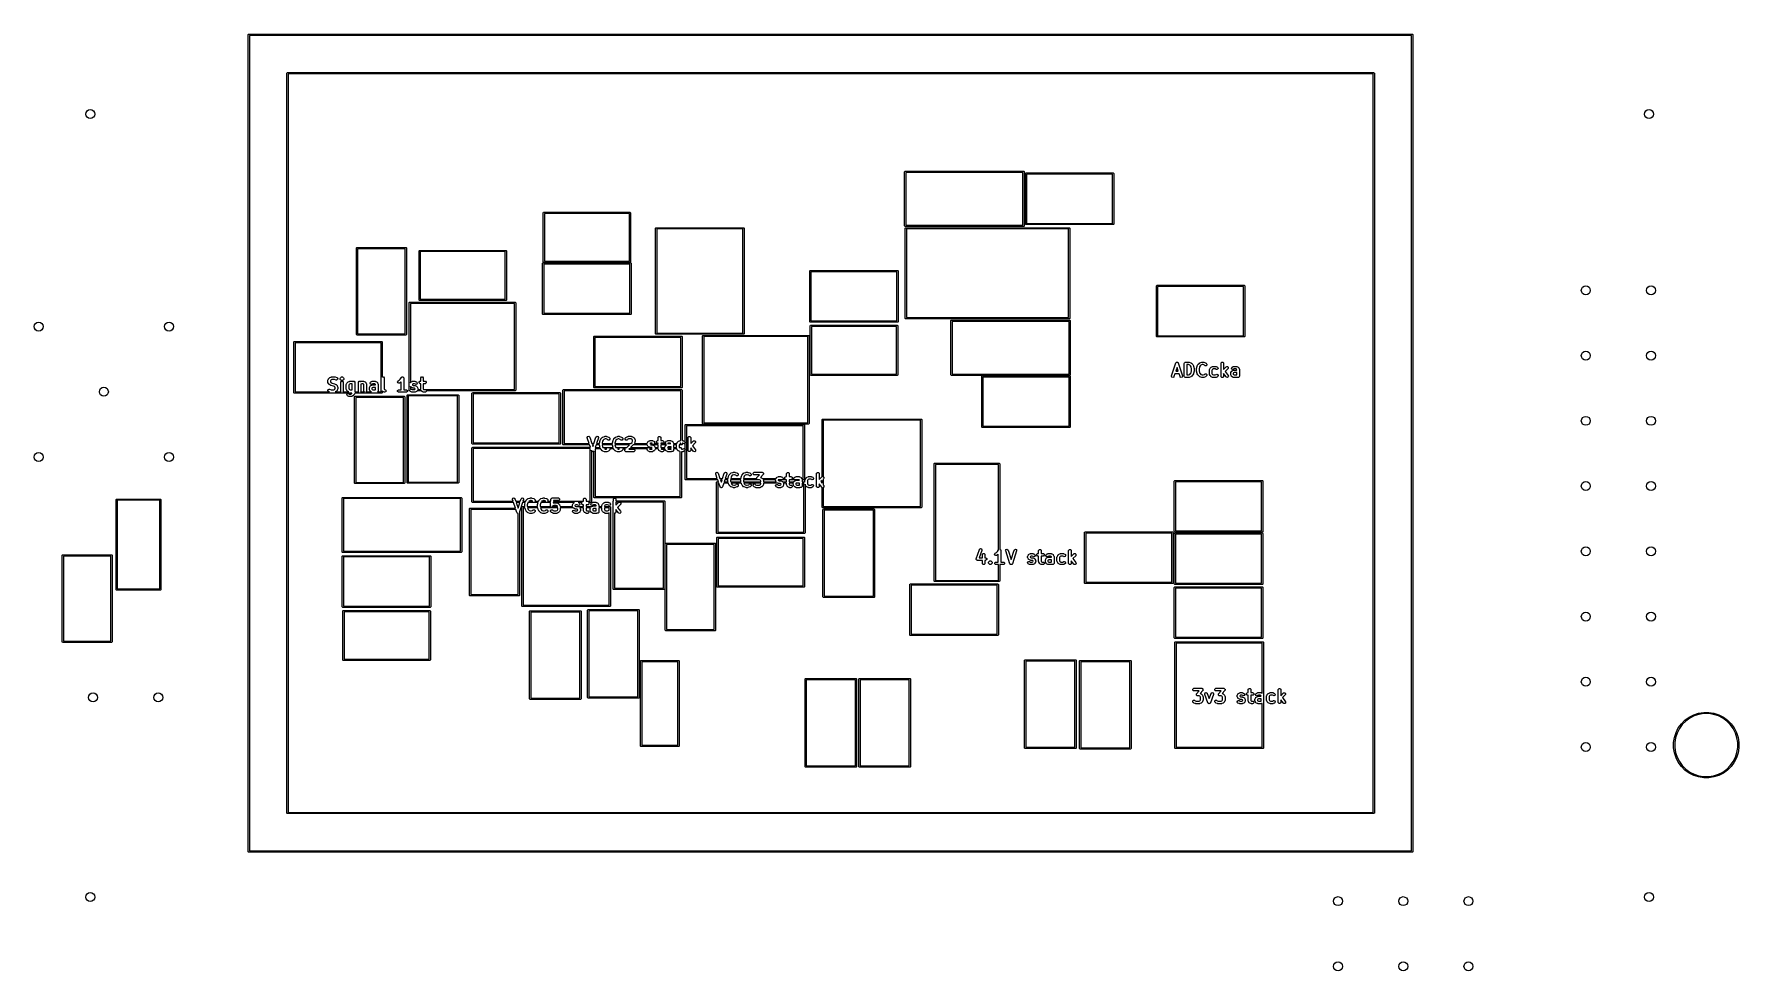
# Model space of a CAD drawing. Header units: inches. Extents: x 0.31 to 2.93, y 0.29 to 1.72.
import ezdxf

# ---------------------------------------------------------------- set-up
doc = ezdxf.new("R2010")
doc.units = ezdxf.units.IN
doc.header["$MEASUREMENT"] = 0
doc.layers.add('BLACK', color=250, linetype='CONTINUOUS')

msp = doc.modelspace()

# ---------------------------------------------------------------- linework, layer by layer
at = {"layer": 'BLACK', "linetype": 'CONTINUOUS'}
for p, q in [((0.6423, 1.7217), (0.6424, 1.722)), ((0.6423, 0.4697), (0.6423, 1.7217)), ((0.6424, 1.722), (0.6429, 1.7226)), ((0.6429, 1.7226), (0.6433, 1.7226)), ((0.6433, 1.7226), (2.4268, 1.7226)), ((0.6443, 1.7207), (0.6443, 0.4707)), ((2.4258, 1.7207), (0.6443, 1.7207)), ((2.4258, 0.4707), (2.4258, 1.7207)), ((2.4268, 1.7226), (2.4271, 1.7226)), ((2.4271, 1.7226), (2.4277, 1.722)), ((2.4277, 1.722), (2.4278, 1.7217)), ((2.4278, 1.7217), (2.4278, 0.4697)), ((0.7014, 1.6626), (0.7015, 1.663)), ((0.7014, 0.5287), (0.7014, 1.6626)), ((0.7015, 1.663), (0.702, 1.6635)), ((0.702, 1.6635), (0.7024, 1.6636)), ((0.7024, 1.6636), (2.3677, 1.6636)), ((0.7033, 1.6616), (0.7033, 0.5297)), ((2.3667, 1.6616), (0.7033, 1.6616)), ((2.3667, 0.5297), (2.3667, 1.6616)), ((2.3677, 1.6636), (2.3681, 1.6635)), ((2.3681, 1.6635), (2.3686, 1.663)), ((2.3686, 1.663), (2.3687, 1.6626)), ((2.3687, 1.6626), (2.3687, 0.5287)), ((1.6486, 1.5116), (1.6487, 1.5119)), ((1.6486, 1.4289), (1.6486, 1.5116)), ((1.6487, 1.5119), (1.6492, 1.5125)), ((1.6492, 1.5125), (1.6496, 1.5125)), ((1.6496, 1.5125), (1.8307, 1.5125)), ((1.6506, 1.5106), (1.6506, 1.4299)), ((1.8297, 1.5106), (1.6506, 1.5106)), ((1.8297, 1.4299), (1.8297, 1.5106)), ((1.8307, 1.5125), (1.8311, 1.5125)), ((1.8311, 1.5125), (1.8316, 1.5119)), ((1.8316, 1.5119), (1.8317, 1.5116)), ((1.8317, 1.5116), (1.8317, 1.4289)), ((1.8337, 1.5092), (1.8343, 1.5097)), ((1.8337, 1.5088), (1.8337, 1.5092)), ((1.8337, 1.4316), (1.8337, 1.5088)), ((1.8343, 1.5097), (1.8346, 1.5098)), ((1.8346, 1.5098), (1.9685, 1.5098)), ((1.8356, 1.5078), (1.8356, 1.4326)), ((1.9675, 1.5078), (1.8356, 1.5078)), ((1.9675, 1.4326), (1.9675, 1.5078)), ((1.9685, 1.5098), (1.9689, 1.5097)), ((1.9689, 1.5097), (1.9694, 1.5092)), ((1.9694, 1.5092), (1.9695, 1.5088)), ((1.9695, 1.5088), (1.9695, 1.4316)), ((1.0943, 1.4486), (1.0944, 1.4489)), ((1.0943, 1.3738), (1.0943, 1.4486)), ((1.0944, 1.4489), (1.0949, 1.4495)), ((1.0949, 1.4495), (1.0953, 1.4496)), ((1.0953, 1.4496), (1.2276, 1.4496)), ((1.0963, 1.4476), (1.0963, 1.3748)), ((1.2266, 1.4476), (1.0963, 1.4476)), ((1.2266, 1.3748), (1.2266, 1.4476)), ((1.2276, 1.4496), (1.2279, 1.4495)), ((1.2279, 1.4495), (1.2285, 1.4489)), ((1.2285, 1.4489), (1.2285, 1.4486)), ((1.2285, 1.4486), (1.2285, 1.3738)), ((1.2667, 1.425), (1.2668, 1.4253)), ((1.2667, 1.2635), (1.2667, 1.425)), ((1.2668, 1.4253), (1.2673, 1.4259)), ((1.2673, 1.4259), (1.2677, 1.4259)), ((1.2677, 1.4259), (1.4016, 1.4259)), ((1.2687, 1.424), (1.2687, 1.2645)), ((1.4006, 1.424), (1.2687, 1.424)), ((1.4006, 1.2645), (1.4006, 1.424)), ((1.4016, 1.4259), (1.402, 1.4259)), ((1.402, 1.4259), (1.4025, 1.4253)), ((1.4025, 1.4253), (1.4026, 1.425)), ((1.4026, 1.425), (1.4026, 1.2635)), ((1.6487, 1.4285), (1.6486, 1.4289)), ((1.6492, 1.428), (1.6487, 1.4285)), ((1.6496, 1.4279), (1.6492, 1.428)), ((1.6494, 1.425), (1.6495, 1.4253)), ((1.6494, 1.2872), (1.6494, 1.425)), ((1.6495, 1.4253), (1.65, 1.4259)), ((1.8307, 1.4279), (1.6496, 1.4279)), ((1.65, 1.4259), (1.6504, 1.4259)), ((1.6504, 1.4259), (1.9008, 1.4259)), ((1.6506, 1.4299), (1.8297, 1.4299)), ((1.6514, 1.424), (1.6514, 1.2881)), ((1.8998, 1.424), (1.6514, 1.424)), ((1.8311, 1.428), (1.8307, 1.4279)), ((1.8316, 1.4285), (1.8311, 1.428)), ((1.8317, 1.4289), (1.8316, 1.4285)), ((1.8337, 1.4313), (1.8337, 1.4316)), ((1.8343, 1.4307), (1.8337, 1.4313)), ((1.8346, 1.4307), (1.8343, 1.4307)), ((1.9685, 1.4307), (1.8346, 1.4307)), ((1.8356, 1.4326), (1.9675, 1.4326)), ((1.8998, 1.2881), (1.8998, 1.424)), ((1.9008, 1.4259), (1.9012, 1.4259)), ((1.9012, 1.4259), (1.9017, 1.4253)), ((1.9017, 1.4253), (1.9018, 1.425)), ((1.9018, 1.425), (1.9018, 1.2872)), ((1.9689, 1.4307), (1.9685, 1.4307)), ((1.9694, 1.4313), (1.9689, 1.4307)), ((1.9695, 1.4316), (1.9694, 1.4313)), ((0.8081, 1.395), (0.8087, 1.3955)), ((0.8081, 1.3946), (0.8081, 1.395)), ((0.8081, 1.2624), (0.8081, 1.3946)), ((0.8087, 1.3955), (0.8091, 1.3956)), ((0.8091, 1.3956), (0.8839, 1.3956)), ((0.81, 1.3937), (0.81, 1.2633)), ((0.8829, 1.3937), (0.81, 1.3937)), ((0.8829, 1.2633), (0.8829, 1.3937)), ((0.8839, 1.3956), (0.8842, 1.3955)), ((0.8842, 1.3955), (0.8848, 1.395)), ((0.8848, 1.395), (0.8848, 1.3946)), ((0.8848, 1.3946), (0.8848, 1.2624)), ((0.9041, 1.3902), (0.9042, 1.3905)), ((0.9041, 1.3154), (0.9041, 1.3902)), ((0.9042, 1.3905), (0.9047, 1.3911)), ((0.9047, 1.3911), (0.9051, 1.3911)), ((0.9051, 1.3911), (1.0374, 1.3911)), ((0.9061, 1.3892), (0.9061, 1.3163)), ((1.0364, 1.3892), (0.9061, 1.3892)), ((1.0364, 1.3163), (1.0364, 1.3892)), ((1.0374, 1.3911), (1.0378, 1.3911)), ((1.0378, 1.3911), (1.0383, 1.3905)), ((1.0383, 1.3905), (1.0384, 1.3902)), ((1.0384, 1.3902), (1.0384, 1.3154)), ((1.0935, 1.371), (1.0936, 1.3714)), ((1.0935, 1.2938), (1.0935, 1.371)), ((1.0936, 1.3714), (1.0941, 1.3719)), ((1.0941, 1.3719), (1.0945, 1.372)), ((1.0944, 1.3734), (1.0943, 1.3738)), ((1.0949, 1.3729), (1.0944, 1.3734)), ((1.0945, 1.372), (1.2283, 1.372)), ((1.0953, 1.3728), (1.0949, 1.3729)), ((1.2276, 1.3728), (1.0953, 1.3728)), ((1.0955, 1.37), (1.0955, 1.2948)), ((1.2274, 1.37), (1.0955, 1.37)), ((1.0963, 1.3748), (1.2266, 1.3748)), ((1.2274, 1.2948), (1.2274, 1.37)), ((1.2279, 1.3729), (1.2276, 1.3728)), ((1.2285, 1.3734), (1.2279, 1.3729)), ((1.2283, 1.372), (1.2287, 1.3719)), ((1.2285, 1.3738), (1.2285, 1.3734)), ((1.2287, 1.3719), (1.2293, 1.3714)), ((1.2293, 1.3714), (1.2293, 1.371)), ((1.2293, 1.371), (1.2293, 1.2938)), ((1.503, 1.3596), (1.5036, 1.3601)), ((1.503, 1.3592), (1.503, 1.3596)), ((1.503, 1.282), (1.503, 1.3592)), ((1.5036, 1.3601), (1.5039, 1.3602)), ((1.5039, 1.3602), (1.6378, 1.3602)), ((1.6378, 1.3602), (1.6382, 1.3601)), ((1.6382, 1.3601), (1.6387, 1.3596)), ((1.6387, 1.3596), (1.6388, 1.3592)), ((1.6388, 1.3592), (1.6388, 1.282)), ((1.5049, 1.3582), (1.5049, 1.283)), ((1.6368, 1.3582), (1.5049, 1.3582)), ((1.6368, 1.283), (1.6368, 1.3582)), ((2.0345, 1.337), (2.0351, 1.3375)), ((2.0345, 1.3366), (2.0345, 1.337)), ((2.0345, 1.2594), (2.0345, 1.3366)), ((2.0351, 1.3375), (2.0355, 1.3376)), ((2.0355, 1.3376), (2.1693, 1.3376)), ((2.0364, 1.3356), (2.0364, 1.2604)), ((2.1683, 1.3356), (2.0364, 1.3356)), ((2.1683, 1.2604), (2.1683, 1.3356)), ((2.1693, 1.3376), (2.1697, 1.3375)), ((2.1697, 1.3375), (2.1702, 1.337)), ((2.1702, 1.337), (2.1703, 1.3366)), ((2.1703, 1.3366), (2.1703, 1.2594)), ((0.8889, 1.3107), (0.889, 1.3111)), ((0.8889, 1.1769), (0.8889, 1.3107)), ((0.889, 1.3111), (0.8895, 1.3116)), ((0.8895, 1.3116), (0.8899, 1.3117)), ((0.8899, 1.3117), (1.0513, 1.3117)), ((0.8908, 1.3097), (0.8908, 1.1882)), ((1.0503, 1.3097), (0.8908, 1.3097)), ((0.9042, 1.315), (0.9041, 1.3154)), ((0.9047, 1.3144), (0.9042, 1.315)), ((0.9051, 1.3144), (0.9047, 1.3144)), ((1.0374, 1.3144), (0.9051, 1.3144)), ((0.9061, 1.3163), (1.0364, 1.3163)), ((1.0378, 1.3144), (1.0374, 1.3144)), ((1.0383, 1.315), (1.0378, 1.3144)), ((1.0384, 1.3154), (1.0383, 1.315)), ((1.0503, 1.1779), (1.0503, 1.3097)), ((1.0513, 1.3117), (1.0517, 1.3116)), ((1.0517, 1.3116), (1.0522, 1.3111)), ((1.0522, 1.3111), (1.0523, 1.3107)), ((1.0523, 1.3107), (1.0523, 1.1769)), ((1.0936, 1.2935), (1.0935, 1.2938)), ((1.0941, 1.2929), (1.0936, 1.2935)), ((1.0945, 1.2929), (1.0941, 1.2929)), ((1.2283, 1.2929), (1.0945, 1.2929)), ((1.0955, 1.2948), (1.2274, 1.2948)), ((1.2287, 1.2929), (1.2283, 1.2929)), ((1.2293, 1.2935), (1.2287, 1.2929)), ((1.2293, 1.2938), (1.2293, 1.2935)), ((1.503, 1.2817), (1.503, 1.282)), ((1.5036, 1.2811), (1.503, 1.2817)), ((1.5039, 1.2811), (1.5036, 1.2811)), ((1.6378, 1.2811), (1.5039, 1.2811)), ((1.5049, 1.283), (1.6368, 1.283)), ((1.6382, 1.2811), (1.6378, 1.2811)), ((1.6387, 1.2817), (1.6382, 1.2811)), ((1.6388, 1.282), (1.6387, 1.2817)), ((1.6495, 1.2868), (1.6494, 1.2872)), ((1.65, 1.2862), (1.6495, 1.2868)), ((1.6504, 1.2862), (1.65, 1.2862)), ((1.9008, 1.2862), (1.6504, 1.2862)), ((1.6514, 1.2881), (1.8998, 1.2881)), ((1.7195, 1.2832), (1.7196, 1.2836)), ((1.7195, 1.2005), (1.7195, 1.2832)), ((1.7196, 1.2836), (1.7201, 1.2841)), ((1.7201, 1.2841), (1.7205, 1.2842)), ((1.7205, 1.2842), (1.9016, 1.2842)), ((1.7215, 1.2822), (1.7215, 1.2015)), ((1.9006, 1.2822), (1.7215, 1.2822)), ((1.9006, 1.2015), (1.9006, 1.2822)), ((1.9012, 1.2862), (1.9008, 1.2862)), ((1.9017, 1.2868), (1.9012, 1.2862)), ((1.9016, 1.2842), (1.902, 1.2841)), ((1.9018, 1.2872), (1.9017, 1.2868)), ((1.902, 1.2841), (1.9025, 1.2836)), ((1.9025, 1.2836), (1.9026, 1.2832)), ((1.9026, 1.2832), (1.9026, 1.2005)), ((0.8081, 1.262), (0.8081, 1.2624)), ((0.8087, 1.2614), (0.8081, 1.262)), ((0.8091, 1.2614), (0.8087, 1.2614)), ((0.8839, 1.2614), (0.8091, 1.2614)), ((0.81, 1.2633), (0.8829, 1.2633)), ((0.8842, 1.2614), (0.8839, 1.2614)), ((0.8848, 1.262), (0.8842, 1.2614)), ((0.8848, 1.2624), (0.8848, 1.262)), ((1.1719, 1.259), (1.1725, 1.2596)), ((1.1719, 1.2587), (1.1719, 1.259)), ((1.1719, 1.1815), (1.1719, 1.2587)), ((1.1725, 1.2596), (1.1728, 1.2596)), ((1.1728, 1.2596), (1.3067, 1.2596)), ((1.1738, 1.2577), (1.1738, 1.1825)), ((1.3057, 1.2577), (1.1738, 1.2577)), ((1.2668, 1.2632), (1.2667, 1.2635)), ((1.2673, 1.2626), (1.2668, 1.2632)), ((1.2677, 1.2625), (1.2673, 1.2626)), ((1.4016, 1.2625), (1.2677, 1.2625)), ((1.2687, 1.2645), (1.4006, 1.2645)), ((1.3057, 1.1825), (1.3057, 1.2577)), ((1.3067, 1.2596), (1.3071, 1.2596)), ((1.3071, 1.2596), (1.3076, 1.259)), ((1.3076, 1.259), (1.3077, 1.2587)), ((1.3077, 1.2587), (1.3077, 1.1815)), ((1.3388, 1.2598), (1.3389, 1.2602)), ((1.3388, 1.126), (1.3388, 1.2598)), ((1.3389, 1.2602), (1.3394, 1.2608)), ((1.3394, 1.2608), (1.3398, 1.2608)), ((1.3398, 1.2608), (1.5012, 1.2608)), ((1.3407, 1.2589), (1.3407, 1.127)), ((1.5002, 1.2589), (1.3407, 1.2589)), ((1.402, 1.2626), (1.4016, 1.2625)), ((1.4025, 1.2632), (1.402, 1.2626)), ((1.4026, 1.2635), (1.4025, 1.2632)), ((1.5002, 1.127), (1.5002, 1.2589)), ((1.5012, 1.2608), (1.5016, 1.2608)), ((1.5016, 1.2608), (1.5021, 1.2602)), ((1.5021, 1.2602), (1.5022, 1.2598)), ((1.5022, 1.2598), (1.5022, 1.126)), ((1.5037, 1.2753), (1.5038, 1.2757)), ((1.5037, 1.2005), (1.5037, 1.2753)), ((1.5038, 1.2757), (1.5043, 1.2763)), ((1.5043, 1.2763), (1.5047, 1.2763)), ((1.5047, 1.2763), (1.637, 1.2763)), ((1.5057, 1.2744), (1.5057, 1.2015)), ((1.636, 1.2744), (1.5057, 1.2744)), ((1.636, 1.2015), (1.636, 1.2744)), ((1.637, 1.2763), (1.6374, 1.2763)), ((1.6374, 1.2763), (1.6379, 1.2757)), ((1.6379, 1.2757), (1.638, 1.2753)), ((1.638, 1.2753), (1.638, 1.2005)), ((2.0345, 1.259), (2.0345, 1.2594)), ((2.0351, 1.2585), (2.0345, 1.259)), ((2.0355, 1.2584), (2.0351, 1.2585)), ((2.1693, 1.2584), (2.0355, 1.2584)), ((2.0364, 1.2604), (2.1683, 1.2604)), ((2.1697, 1.2585), (2.1693, 1.2584)), ((2.1702, 1.259), (2.1697, 1.2585)), ((2.1703, 1.2594), (2.1702, 1.259)), ((0.712, 1.2504), (0.7121, 1.2508)), ((0.712, 1.1732), (0.712, 1.2504)), ((0.7121, 1.2508), (0.7126, 1.2513)), ((0.7126, 1.2513), (0.713, 1.2514)), ((0.713, 1.2514), (0.8469, 1.2514)), ((0.714, 1.2494), (0.714, 1.1742)), ((0.8459, 1.2494), (0.714, 1.2494)), ((0.8459, 1.1742), (0.8459, 1.2494)), ((0.8469, 1.2514), (0.8472, 1.2513)), ((0.8472, 1.2513), (0.8478, 1.2508)), ((0.8478, 1.2508), (0.8478, 1.2504)), ((0.8478, 1.2504), (0.8478, 1.1969)), ((2.0577, 1.1989), (2.0643, 1.2186)), ((2.0662, 1.2117), (2.0642, 1.2059)), ((2.0642, 1.2059), (2.0681, 1.2059)), ((2.0643, 1.2186), (2.0647, 1.2192)), ((2.0647, 1.2192), (2.0648, 1.2193)), ((2.0648, 1.2193), (2.0649, 1.2194)), ((2.0649, 1.2194), (2.0655, 1.2196)), ((2.0655, 1.2196), (2.066, 1.2199)), ((2.066, 1.2199), (2.0662, 1.2199)), ((2.0662, 1.2199), (2.0663, 1.2199)), ((2.0681, 1.2059), (2.0662, 1.2117)), ((2.0663, 1.2199), (2.0669, 1.2196)), ((2.0669, 1.2196), (2.0675, 1.2194)), ((2.0675, 1.2194), (2.0675, 1.2193)), ((2.0675, 1.2193), (2.0677, 1.2192)), ((2.0677, 1.2192), (2.068, 1.2186)), ((2.068, 1.2186), (2.0746, 1.1989)), ((2.0773, 1.2179), (2.0775, 1.2187)), ((2.0773, 1.1983), (2.0773, 1.2179)), ((2.0775, 1.2187), (2.0785, 1.2198)), ((2.0785, 1.2198), (2.0793, 1.2199)), ((2.0793, 1.2199), (2.084, 1.2199)), ((2.0837, 1.216), (2.0813, 1.216)), ((2.0813, 1.216), (2.0813, 1.2002)), ((2.0857, 1.2153), (2.0837, 1.216)), ((2.084, 1.2199), (2.0843, 1.2199)), ((2.0843, 1.2199), (2.0846, 1.2198)), ((2.0846, 1.2198), (2.0874, 1.2189)), ((2.087, 1.214), (2.0857, 1.2153)), ((2.0877, 1.2126), (2.087, 1.214)), ((2.087, 1.2022), (2.0877, 1.2036)), ((2.0874, 1.2189), (2.0875, 1.2188)), ((2.0875, 1.2188), (2.0875, 1.2188)), ((2.0875, 1.2188), (2.0878, 1.2187)), ((2.0886, 1.2093), (2.0877, 1.2126)), ((2.0877, 1.2036), (2.0886, 1.2069)), ((2.0878, 1.2187), (2.0881, 1.2185)), ((2.0881, 1.2185), (2.0881, 1.2185)), ((2.0881, 1.2185), (2.0882, 1.2184)), ((2.0882, 1.2184), (2.0901, 1.2165)), ((2.0886, 1.2069), (2.0886, 1.2093)), ((2.0901, 1.2165), (2.0902, 1.2163)), ((2.0902, 1.2163), (2.0904, 1.216)), ((2.0904, 1.216), (2.0914, 1.2141)), ((2.0914, 1.2141), (2.0914, 1.2139)), ((2.0914, 1.2139), (2.0915, 1.2137)), ((2.0915, 1.2025), (2.0914, 1.2023)), ((2.0914, 1.2023), (2.0914, 1.2021)), ((2.0915, 1.2137), (2.0924, 1.21)), ((2.0924, 1.2062), (2.0915, 1.2025)), ((2.0924, 1.21), (2.0925, 1.2097)), ((2.0925, 1.2065), (2.0924, 1.2062)), ((2.0925, 1.2097), (2.0925, 1.2095)), ((2.0925, 1.2095), (2.0925, 1.2067)), ((2.0925, 1.2067), (2.0925, 1.2065)), ((2.0961, 1.21), (2.0971, 1.2137)), ((2.0961, 1.2097), (2.0961, 1.21)), ((2.0961, 1.2095), (2.0961, 1.2097)), ((2.0961, 1.2067), (2.0961, 1.2095)), ((2.0961, 1.2065), (2.0961, 1.2067)), ((2.0961, 1.2062), (2.0961, 1.2065)), ((2.0971, 1.2025), (2.0961, 1.2062)), ((2.0971, 1.2137), (2.0972, 1.2139)), ((2.0972, 1.2023), (2.0971, 1.2025)), ((2.0972, 1.2141), (2.0982, 1.216)), ((2.0972, 1.2139), (2.0972, 1.2141)), ((2.0972, 1.2021), (2.0972, 1.2023)), ((2.0982, 1.216), (2.0983, 1.2163)), ((2.0983, 1.2163), (2.0985, 1.2165)), ((2.0985, 1.2165), (2.1004, 1.2184)), ((2.1008, 1.2126), (2.1, 1.2093)), ((2.1, 1.2093), (2.1, 1.2069)), ((2.1, 1.2069), (2.1008, 1.2036)), ((2.1004, 1.2184), (2.1005, 1.2185)), ((2.1005, 1.2185), (2.1008, 1.2187)), ((2.1005, 1.2185), (2.1005, 1.2185)), ((2.1008, 1.2187), (2.101, 1.2188)), ((2.1015, 1.214), (2.1008, 1.2126)), ((2.1008, 1.2036), (2.1015, 1.2022)), ((2.101, 1.2188), (2.1011, 1.2188)), ((2.1011, 1.2188), (2.1012, 1.2189)), ((2.1012, 1.2189), (2.104, 1.2198)), ((2.1028, 1.2153), (2.1015, 1.214)), ((2.1049, 1.216), (2.1028, 1.2153)), ((2.104, 1.2198), (2.1043, 1.2199)), ((2.1043, 1.2199), (2.1046, 1.2199)), ((2.1046, 1.2199), (2.1065, 1.2199)), ((2.1062, 1.216), (2.1049, 1.216)), ((2.1082, 1.2153), (2.1062, 1.216)), ((2.1065, 1.2199), (2.1068, 1.2199)), ((2.1068, 1.2199), (2.1071, 1.2198)), ((2.1071, 1.2198), (2.1099, 1.2189)), ((2.1088, 1.2147), (2.1082, 1.2153)), ((2.1095, 1.2143), (2.1088, 1.2147)), ((2.111, 1.2143), (2.1095, 1.2143)), ((2.1099, 1.2189), (2.11, 1.2188)), ((2.11, 1.2188), (2.11, 1.2188)), ((2.11, 1.2188), (2.1103, 1.2187)), ((2.1103, 1.2187), (2.1106, 1.2185)), ((2.1106, 1.2185), (2.1106, 1.2185)), ((2.1106, 1.2185), (2.1107, 1.2184)), ((2.1107, 1.2184), (2.1116, 1.2175)), ((2.112, 1.2153), (2.111, 1.2143)), ((2.1116, 1.2175), (2.112, 1.2168)), ((2.112, 1.2168), (2.112, 1.2153)), ((2.1158, 1.2081), (2.1159, 1.2084)), ((2.1158, 1.2078), (2.1158, 1.2081)), ((2.1158, 1.2077), (2.1158, 1.2078)), ((2.1158, 1.2076), (2.1158, 1.2077)), ((2.1158, 1.202), (2.1158, 1.2076)), ((2.1159, 1.2084), (2.116, 1.2085)), ((2.1159, 1.2084), (2.1159, 1.2084)), ((2.116, 1.2085), (2.1169, 1.2104)), ((2.1169, 1.2104), (2.1171, 1.2106)), ((2.1171, 1.2106), (2.1173, 1.2109)), ((2.1173, 1.2109), (2.1182, 1.2118)), ((2.1182, 1.2118), (2.1185, 1.212)), ((2.1185, 1.212), (2.1187, 1.2122)), ((2.1187, 1.2122), (2.1206, 1.2131)), ((2.1203, 1.2083), (2.1197, 1.2072)), ((2.1197, 1.2072), (2.1197, 1.2025)), ((2.1197, 1.2025), (2.1203, 1.2013)), ((2.1208, 1.2088), (2.1203, 1.2083)), ((2.1206, 1.2131), (2.1207, 1.2132)), ((2.1207, 1.2132), (2.121, 1.2133)), ((2.1207, 1.2132), (2.1207, 1.2132)), ((2.1219, 1.2094), (2.1208, 1.2088)), ((2.121, 1.2133), (2.1213, 1.2133)), ((2.1213, 1.2133), (2.1214, 1.2133)), ((2.1214, 1.2133), (2.1215, 1.2134)), ((2.1215, 1.2134), (2.1252, 1.2134)), ((2.1248, 1.2094), (2.1219, 1.2094)), ((2.1262, 1.2087), (2.1248, 1.2094)), ((2.1252, 1.2134), (2.1253, 1.2133)), ((2.1253, 1.2133), (2.1254, 1.2133)), ((2.1254, 1.2133), (2.1257, 1.2133)), ((2.1257, 1.2133), (2.126, 1.2132)), ((2.126, 1.2132), (2.126, 1.2132)), ((2.126, 1.2132), (2.1261, 1.2131)), ((2.1261, 1.2131), (2.128, 1.2122)), ((2.127, 1.2085), (2.1262, 1.2087)), ((2.1284, 1.209), (2.127, 1.2085)), ((2.128, 1.2122), (2.1286, 1.2117)), ((2.1291, 1.2103), (2.1284, 1.209)), ((2.1286, 1.2117), (2.1291, 1.2103)), ((2.1336, 1.2179), (2.1337, 1.2187)), ((2.1336, 1.1983), (2.1336, 1.2179)), ((2.1337, 1.2187), (2.1348, 1.2198)), ((2.1348, 1.2198), (2.1363, 1.2198)), ((2.1363, 1.2198), (2.1374, 1.2187)), ((2.1374, 1.2187), (2.1375, 1.2179)), ((2.1375, 1.2179), (2.1375, 1.2086)), ((2.1375, 1.2086), (2.1416, 1.2128)), ((2.1415, 1.1971), (2.1375, 1.2024)), ((2.1375, 1.2024), (2.1375, 1.1983)), ((2.1444, 1.21), (2.14, 1.2056)), ((2.14, 1.2056), (2.1446, 1.1994)), ((2.1416, 1.2128), (2.1423, 1.2132)), ((2.1423, 1.2132), (2.1438, 1.2132)), ((2.1438, 1.2132), (2.1448, 1.2121)), ((2.1448, 1.2106), (2.1444, 1.21)), ((2.1448, 1.2121), (2.1448, 1.2106)), ((2.1486, 1.2034), (2.1487, 1.2037)), ((2.1486, 1.2031), (2.1486, 1.2034)), ((2.1486, 1.203), (2.1486, 1.2031)), ((2.1486, 1.2029), (2.1486, 1.203)), ((2.1486, 1.2011), (2.1486, 1.2029)), ((2.1487, 1.2037), (2.1488, 1.2038)), ((2.1487, 1.2037), (2.1487, 1.2037)), ((2.1488, 1.2038), (2.1497, 1.2057)), ((2.1495, 1.2103), (2.15, 1.2117)), ((2.1502, 1.209), (2.1495, 1.2103)), ((2.1497, 1.2057), (2.1499, 1.206)), ((2.1499, 1.206), (2.15, 1.2061)), ((2.15, 1.2117), (2.1506, 1.2122)), ((2.15, 1.2061), (2.1501, 1.2062)), ((2.1501, 1.2062), (2.1502, 1.2063)), ((2.1516, 1.2085), (2.1502, 1.209)), ((2.1502, 1.2063), (2.1503, 1.2063)), ((2.1503, 1.2063), (2.1506, 1.2066)), ((2.1506, 1.2122), (2.1525, 1.2131)), ((2.1506, 1.2066), (2.1525, 1.2075)), ((2.1523, 1.2087), (2.1516, 1.2085)), ((2.1538, 1.2094), (2.1523, 1.2087)), ((2.1525, 1.2131), (2.1526, 1.2132)), ((2.1525, 1.2075), (2.1526, 1.2075)), ((2.1529, 1.2034), (2.1525, 1.2025)), ((2.1525, 1.2025), (2.1525, 1.2015)), ((2.1526, 1.2132), (2.1529, 1.2133)), ((2.1526, 1.2132), (2.1526, 1.2132)), ((2.1526, 1.2075), (2.1526, 1.2076)), ((2.1526, 1.2076), (2.1529, 1.2076)), ((2.1529, 1.2133), (2.1532, 1.2133)), ((2.1529, 1.2076), (2.1532, 1.2077)), ((2.1538, 1.2038), (2.1529, 1.2034)), ((2.1532, 1.2133), (2.1533, 1.2134)), ((2.1532, 1.2133), (2.1532, 1.2133)), ((2.1532, 1.2077), (2.1532, 1.2077)), ((2.1532, 1.2077), (2.1533, 1.2077)), ((2.1533, 1.2134), (2.1571, 1.2134)), ((2.1533, 1.2077), (2.1576, 1.2077)), ((2.1566, 1.2094), (2.1538, 1.2094)), ((2.1579, 1.2038), (2.1538, 1.2038)), ((2.1575, 1.209), (2.1566, 1.2094)), ((2.1571, 1.2134), (2.1572, 1.2133)), ((2.1572, 1.2133), (2.1572, 1.2133)), ((2.1572, 1.2133), (2.1575, 1.2133)), ((2.1575, 1.2133), (2.1578, 1.2132)), ((2.1579, 1.2081), (2.1575, 1.209)), ((2.1576, 1.2077), (2.1579, 1.2079)), ((2.1578, 1.2132), (2.1579, 1.2132)), ((2.1579, 1.2132), (2.158, 1.2131)), ((2.1579, 1.2079), (2.1579, 1.2081)), ((2.1579, 1.2004), (2.1579, 1.2038)), ((2.158, 1.2131), (2.1598, 1.2122)), ((2.1598, 1.2122), (2.1602, 1.212)), ((2.1602, 1.212), (2.1603, 1.2119)), ((2.1603, 1.2119), (2.1603, 1.2118)), ((2.1603, 1.2118), (2.1605, 1.2117)), ((2.1605, 1.2117), (2.1605, 1.2116)), ((2.1605, 1.2116), (2.1607, 1.2113)), ((2.1607, 1.2113), (2.1617, 1.2095)), ((2.1617, 1.2095), (2.1617, 1.2094)), ((2.1617, 1.2094), (2.1617, 1.2093)), ((2.1617, 1.2093), (2.1618, 1.209)), ((2.1618, 1.209), (2.1619, 1.2087)), ((2.1619, 1.2087), (2.1619, 1.2087)), ((2.1619, 1.2087), (2.1619, 1.2086)), ((2.1619, 1.2086), (2.1619, 1.1983)), ((0.7643, 1.1916), (0.7644, 1.1919)), ((0.7643, 1.1915), (0.7643, 1.1916)), ((0.7643, 1.1916), (0.7643, 1.1916)), ((0.7643, 1.1896), (0.7643, 1.1915)), ((0.7643, 1.1895), (0.7643, 1.1896)), ((0.7644, 1.1892), (0.7643, 1.1895)), ((0.7643, 1.1895), (0.7643, 1.1895)), ((0.7643, 1.1763), (0.7648, 1.1778)), ((0.765, 1.175), (0.7643, 1.1763)), ((0.7644, 1.1919), (0.7645, 1.1922)), ((0.7645, 1.1889), (0.7644, 1.1892)), ((0.7645, 1.1924), (0.7655, 1.1942)), ((0.7645, 1.1923), (0.7645, 1.1924)), ((0.7645, 1.1922), (0.7645, 1.1923)), ((0.7645, 1.1888), (0.7645, 1.1889)), ((0.7645, 1.1887), (0.7645, 1.1888)), ((0.7655, 1.1869), (0.7645, 1.1887)), ((0.7648, 1.1778), (0.7661, 1.1784)), ((0.7655, 1.1942), (0.7657, 1.1945)), ((0.7657, 1.1866), (0.7655, 1.1869)), ((0.7657, 1.1945), (0.7658, 1.1947)), ((0.7658, 1.1863), (0.7657, 1.1866)), ((0.7658, 1.1947), (0.7668, 1.1957)), ((0.7668, 1.1854), (0.7658, 1.1863)), ((0.7661, 1.1784), (0.7669, 1.1784)), ((0.7668, 1.1957), (0.767, 1.1959)), ((0.767, 1.1852), (0.7668, 1.1854)), ((0.7669, 1.1784), (0.7694, 1.1775)), ((0.767, 1.1959), (0.7673, 1.1961)), ((0.7673, 1.185), (0.767, 1.1852)), ((0.7673, 1.1961), (0.7691, 1.197)), ((0.7691, 1.1841), (0.7673, 1.185)), ((0.7688, 1.1922), (0.7682, 1.191)), ((0.7682, 1.191), (0.7682, 1.1901)), ((0.7682, 1.1901), (0.7688, 1.1889)), ((0.7693, 1.1927), (0.7688, 1.1922)), ((0.7688, 1.1889), (0.7693, 1.1884)), ((0.7691, 1.197), (0.7692, 1.197)), ((0.7694, 1.184), (0.7691, 1.1841)), ((0.7692, 1.197), (0.7693, 1.1971)), ((0.7693, 1.1971), (0.7696, 1.1971)), ((0.7705, 1.1933), (0.7693, 1.1927)), ((0.7693, 1.1884), (0.7707, 1.1877)), ((0.7696, 1.1839), (0.7694, 1.184)), ((0.7694, 1.1775), (0.7733, 1.1775)), ((0.7696, 1.1971), (0.7699, 1.1972)), ((0.7731, 1.1831), (0.7696, 1.1839)), ((0.7699, 1.1972), (0.7699, 1.1972)), ((0.7699, 1.1972), (0.77, 1.1972)), ((0.77, 1.1972), (0.7747, 1.1972)), ((0.7744, 1.1933), (0.7705, 1.1933)), ((0.7707, 1.1877), (0.7743, 1.1868)), ((0.7745, 1.1824), (0.7731, 1.1831)), ((0.7733, 1.1775), (0.7745, 1.1781)), ((0.7743, 1.1868), (0.7745, 1.1867)), ((0.7769, 1.1924), (0.7744, 1.1933)), ((0.7745, 1.1867), (0.7747, 1.1867)), ((0.775, 1.1819), (0.7745, 1.1824)), ((0.7745, 1.1781), (0.775, 1.1786)), ((0.7747, 1.1972), (0.775, 1.1971)), ((0.7747, 1.1867), (0.7765, 1.1857)), ((0.775, 1.1971), (0.7753, 1.1971)), ((0.7756, 1.1807), (0.775, 1.1819)), ((0.775, 1.1786), (0.7756, 1.1798)), ((0.7753, 1.1971), (0.7782, 1.1962)), ((0.7756, 1.1798), (0.7756, 1.1807)), ((0.7765, 1.1857), (0.7768, 1.1856)), ((0.7768, 1.1856), (0.777, 1.1854)), ((0.7777, 1.1923), (0.7769, 1.1924)), ((0.777, 1.1854), (0.778, 1.1844)), ((0.779, 1.193), (0.7777, 1.1923)), ((0.778, 1.1844), (0.7782, 1.1842)), ((0.7782, 1.1763), (0.778, 1.176)), ((0.7782, 1.1962), (0.7788, 1.1958)), ((0.7782, 1.1842), (0.7784, 1.1839)), ((0.7784, 1.1765), (0.7782, 1.1763)), ((0.7784, 1.1839), (0.7793, 1.1821)), ((0.7793, 1.1784), (0.7784, 1.1765)), ((0.7788, 1.1958), (0.7795, 1.1944)), ((0.7795, 1.1944), (0.779, 1.193)), ((0.7793, 1.1821), (0.7793, 1.182)), ((0.7793, 1.182), (0.7793, 1.1819)), ((0.7793, 1.1819), (0.7794, 1.1816)), ((0.7794, 1.1789), (0.7793, 1.1785)), ((0.7793, 1.1785), (0.7793, 1.1785)), ((0.7793, 1.1785), (0.7793, 1.1784)), ((0.7794, 1.1816), (0.7795, 1.1813)), ((0.7795, 1.1792), (0.7794, 1.1789)), ((0.7795, 1.1813), (0.7795, 1.1813)), ((0.7795, 1.1813), (0.7795, 1.1812)), ((0.7795, 1.1812), (0.7795, 1.1793)), ((0.7795, 1.1793), (0.7795, 1.1792)), ((0.7795, 1.1792), (0.7795, 1.1792)), ((0.7832, 1.195), (0.7836, 1.1957)), ((0.7832, 1.1935), (0.7832, 1.195)), ((0.7832, 1.195), (0.7832, 1.195)), ((0.7836, 1.1929), (0.7832, 1.1935)), ((0.7836, 1.1957), (0.7846, 1.1966)), ((0.7846, 1.192), (0.7836, 1.1929)), ((0.784, 1.1887), (0.7841, 1.1894)), ((0.784, 1.1755), (0.784, 1.1887)), ((0.7841, 1.1894), (0.7852, 1.1905)), ((0.7846, 1.1966), (0.7852, 1.1971)), ((0.7852, 1.1915), (0.7846, 1.192)), ((0.7852, 1.1971), (0.7867, 1.1971)), ((0.7867, 1.1915), (0.7852, 1.1915)), ((0.7852, 1.1905), (0.7867, 1.1905)), ((0.7867, 1.1971), (0.7874, 1.1966)), ((0.7874, 1.192), (0.7867, 1.1915)), ((0.7867, 1.1915), (0.7867, 1.1915)), ((0.7867, 1.1915), (0.7867, 1.1915)), ((0.7867, 1.1905), (0.7878, 1.1894)), ((0.7874, 1.1966), (0.7883, 1.1957)), ((0.7883, 1.1929), (0.7874, 1.192)), ((0.7878, 1.1894), (0.7879, 1.1887)), ((0.7879, 1.1887), (0.7879, 1.1755)), ((0.7883, 1.1957), (0.7887, 1.195)), ((0.7887, 1.1935), (0.7883, 1.1929)), ((0.7887, 1.195), (0.7887, 1.195)), ((0.7887, 1.195), (0.7887, 1.1935)), ((0.7924, 1.1851), (0.7925, 1.1854)), ((0.7925, 1.185), (0.7924, 1.1851)), ((0.7924, 1.1849), (0.7925, 1.185)), ((0.7924, 1.1793), (0.7924, 1.1849)), ((0.7925, 1.1792), (0.7924, 1.1793)), ((0.7925, 1.1789), (0.7924, 1.1792)), ((0.7924, 1.1792), (0.7925, 1.1792)), ((0.7925, 1.1854), (0.7926, 1.1857)), ((0.7926, 1.1785), (0.7925, 1.1789)), ((0.7926, 1.1858), (0.7936, 1.1877)), ((0.7926, 1.1857), (0.7926, 1.1858)), ((0.7926, 1.1857), (0.7926, 1.1857)), ((0.7926, 1.1784), (0.7926, 1.1785)), ((0.7926, 1.1785), (0.7926, 1.1785)), ((0.7936, 1.1765), (0.7926, 1.1784)), ((0.7936, 1.1877), (0.7938, 1.1879)), ((0.7938, 1.1763), (0.7936, 1.1765)), ((0.7938, 1.1879), (0.7939, 1.1882)), ((0.7939, 1.176), (0.7938, 1.1763)), ((0.7939, 1.1882), (0.7949, 1.1891)), ((0.7949, 1.1891), (0.7951, 1.1893)), ((0.7951, 1.1893), (0.7954, 1.1895)), ((0.7954, 1.1895), (0.7973, 1.1904)), ((0.797, 1.1856), (0.7964, 1.1845)), ((0.7964, 1.1845), (0.7964, 1.1798)), ((0.7964, 1.1798), (0.797, 1.1786)), ((0.7974, 1.1861), (0.797, 1.1856)), ((0.797, 1.1786), (0.7974, 1.1781)), ((0.7973, 1.1904), (0.7974, 1.1905)), ((0.7974, 1.1905), (0.7977, 1.1906)), ((0.7974, 1.1905), (0.7974, 1.1905)), ((0.7986, 1.1867), (0.7974, 1.1861)), ((0.7974, 1.1781), (0.7986, 1.1775)), ((0.7977, 1.1906), (0.798, 1.1906)), ((0.798, 1.1906), (0.7981, 1.1906)), ((0.7981, 1.1906), (0.7982, 1.1906)), ((0.7982, 1.1906), (0.8019, 1.1906)), ((0.8014, 1.1867), (0.7986, 1.1867)), ((0.7986, 1.1775), (0.8014, 1.1775)), ((0.8018, 1.1865), (0.8014, 1.1867)), ((0.8014, 1.1775), (0.8018, 1.1777)), ((0.8018, 1.1777), (0.8018, 1.1865)), ((0.8019, 1.1906), (0.802, 1.1906)), ((0.802, 1.1906), (0.802, 1.1906)), ((0.802, 1.1906), (0.8023, 1.1906)), ((0.8023, 1.1906), (0.8027, 1.1905)), ((0.8027, 1.1905), (0.8027, 1.1905)), ((0.8027, 1.1905), (0.8028, 1.1904)), ((0.8028, 1.1904), (0.8029, 1.1904)), ((0.8029, 1.1904), (0.803, 1.1905)), ((0.803, 1.1905), (0.8045, 1.1905)), ((0.8045, 1.1905), (0.8056, 1.1894)), ((0.8056, 1.1894), (0.8057, 1.1887)), ((0.8057, 1.1887), (0.8057, 1.1742)), ((0.8112, 1.1887), (0.8113, 1.1894)), ((0.8112, 1.1755), (0.8112, 1.1887)), ((0.8113, 1.1894), (0.8124, 1.1905)), ((0.8124, 1.1905), (0.8139, 1.1905)), ((0.8139, 1.1905), (0.8143, 1.1901)), ((0.8143, 1.1901), (0.8151, 1.1904)), ((0.8151, 1.1904), (0.8152, 1.1905)), ((0.8153, 1.1861), (0.8151, 1.186)), ((0.8151, 1.186), (0.8151, 1.1755)), ((0.8152, 1.1905), (0.8155, 1.1906)), ((0.8152, 1.1905), (0.8152, 1.1905)), ((0.8164, 1.1867), (0.8153, 1.1861)), ((0.8155, 1.1906), (0.8158, 1.1906)), ((0.8158, 1.1906), (0.8159, 1.1906)), ((0.8159, 1.1906), (0.816, 1.1906)), ((0.816, 1.1906), (0.8188, 1.1906)), ((0.8183, 1.1867), (0.8164, 1.1867)), ((0.8192, 1.1863), (0.8183, 1.1867)), ((0.8188, 1.1906), (0.8189, 1.1906)), ((0.8189, 1.1906), (0.8189, 1.1906)), ((0.8189, 1.1906), (0.8192, 1.1906)), ((0.8192, 1.1906), (0.8195, 1.1905)), ((0.8196, 1.1854), (0.8192, 1.1863)), ((0.8195, 1.1905), (0.8196, 1.1905)), ((0.8196, 1.1905), (0.8197, 1.1904)), ((0.8196, 1.1755), (0.8196, 1.1854)), ((0.8197, 1.1904), (0.8215, 1.1895)), ((0.8215, 1.1895), (0.8218, 1.1893)), ((0.8218, 1.1893), (0.8219, 1.1892)), ((0.8219, 1.1892), (0.822, 1.1891)), ((0.822, 1.1891), (0.8221, 1.189)), ((0.8221, 1.189), (0.8222, 1.1889)), ((0.8222, 1.1889), (0.8224, 1.1886)), ((0.8224, 1.1886), (0.8233, 1.1867)), ((0.8233, 1.1867), (0.8234, 1.1866)), ((0.8234, 1.1866), (0.8234, 1.1866)), ((0.8234, 1.1866), (0.8235, 1.1863)), ((0.8235, 1.1863), (0.8235, 1.186)), ((0.8235, 1.186), (0.8235, 1.186)), ((0.8235, 1.186), (0.8236, 1.1859)), ((0.8236, 1.1859), (0.8236, 1.1755)), ((0.8281, 1.1807), (0.8282, 1.181)), ((0.8281, 1.1804), (0.8281, 1.1807)), ((0.8281, 1.1803), (0.8281, 1.1804)), ((0.8281, 1.1802), (0.8281, 1.1803)), ((0.8281, 1.1784), (0.8281, 1.1802)), ((0.8281, 1.1783), (0.8281, 1.1784)), ((0.8281, 1.1782), (0.8281, 1.1783)), ((0.8281, 1.1779), (0.8281, 1.1782)), ((0.8282, 1.1776), (0.8281, 1.1779)), ((0.8282, 1.181), (0.8283, 1.1811)), ((0.8282, 1.181), (0.8282, 1.181)), ((0.8283, 1.1775), (0.8282, 1.1776)), ((0.8282, 1.1776), (0.8282, 1.1776)), ((0.8283, 1.1811), (0.8292, 1.183)), ((0.8292, 1.1756), (0.8283, 1.1775)), ((0.829, 1.1876), (0.8295, 1.189)), ((0.8297, 1.1862), (0.829, 1.1876)), ((0.8292, 1.183), (0.8294, 1.1833)), ((0.8294, 1.1833), (0.8295, 1.1834)), ((0.8295, 1.189), (0.8301, 1.1895)), ((0.8295, 1.1834), (0.8296, 1.1835)), ((0.8296, 1.1835), (0.8297, 1.1836)), ((0.8311, 1.1858), (0.8297, 1.1862)), ((0.8297, 1.1836), (0.8298, 1.1836)), ((0.8298, 1.1836), (0.8301, 1.1839)), ((0.8301, 1.1895), (0.832, 1.1904)), ((0.8301, 1.1839), (0.832, 1.1848)), ((0.8318, 1.186), (0.8311, 1.1858)), ((0.8333, 1.1867), (0.8318, 1.186)), ((0.832, 1.1904), (0.832, 1.1905)), ((0.832, 1.1905), (0.8321, 1.1905)), ((0.832, 1.1848), (0.8321, 1.1849)), ((0.832, 1.1848), (0.832, 1.1848)), ((0.8324, 1.1806), (0.832, 1.1798)), ((0.832, 1.1798), (0.832, 1.1788)), ((0.832, 1.1788), (0.8324, 1.178)), ((0.8321, 1.1905), (0.8324, 1.1906)), ((0.8321, 1.1849), (0.8324, 1.1849)), ((0.8324, 1.1906), (0.8327, 1.1906)), ((0.8324, 1.1849), (0.8327, 1.185)), ((0.8333, 1.1811), (0.8324, 1.1806)), ((0.8324, 1.178), (0.8333, 1.1775)), ((0.8327, 1.1906), (0.8327, 1.1906)), ((0.8327, 1.1906), (0.8328, 1.1906)), ((0.8327, 1.185), (0.8327, 1.185)), ((0.8327, 1.185), (0.8328, 1.185)), ((0.8328, 1.1906), (0.8366, 1.1906)), ((0.8328, 1.185), (0.8371, 1.185)), ((0.8361, 1.1867), (0.8333, 1.1867)), ((0.8374, 1.1811), (0.8333, 1.1811)), ((0.8333, 1.1775), (0.8371, 1.1775)), ((0.837, 1.1863), (0.8361, 1.1867)), ((0.8366, 1.1906), (0.8367, 1.1906)), ((0.8367, 1.1906), (0.8367, 1.1906)), ((0.8367, 1.1906), (0.837, 1.1906)), ((0.837, 1.1906), (0.8373, 1.1905)), ((0.8374, 1.1854), (0.837, 1.1863)), ((0.8371, 1.185), (0.8374, 1.1852)), ((0.8371, 1.1775), (0.8374, 1.1777)), ((0.8373, 1.1905), (0.8374, 1.1905)), ((0.8374, 1.1905), (0.8375, 1.1904)), ((0.8374, 1.1852), (0.8374, 1.1854)), ((0.8374, 1.1777), (0.8374, 1.1811)), ((0.8375, 1.1904), (0.8393, 1.1895)), ((0.8393, 1.1895), (0.8396, 1.1893)), ((0.8396, 1.1893), (0.8397, 1.1892)), ((0.8397, 1.1892), (0.8398, 1.1891)), ((0.8398, 1.1891), (0.8399, 1.189)), ((0.8399, 1.189), (0.84, 1.1889)), ((0.84, 1.1889), (0.8402, 1.1886)), ((0.8402, 1.1886), (0.8412, 1.1867)), ((0.8412, 1.1867), (0.8412, 1.1866)), ((0.8412, 1.1866), (0.8412, 1.1866)), ((0.8412, 1.1866), (0.8413, 1.1863)), ((0.8413, 1.1863), (0.8414, 1.186)), ((0.8414, 1.186), (0.8413, 1.186)), ((0.8413, 1.186), (0.8414, 1.1859)), ((0.8414, 1.1859), (0.8414, 1.1755)), ((0.8478, 1.1969), (0.848, 1.1971)), ((0.848, 1.1971), (0.8495, 1.1971)), ((0.8495, 1.1971), (0.8506, 1.196)), ((0.8506, 1.196), (0.8507, 1.1952)), ((0.8507, 1.1952), (0.8507, 1.1788)), ((0.8507, 1.1788), (0.8512, 1.178)), ((0.8512, 1.178), (0.8525, 1.1773)), ((0.8525, 1.1773), (0.8531, 1.1768)), ((0.8531, 1.1768), (0.8535, 1.1754)), ((0.8712, 1.1895), (0.8717, 1.1909)), ((0.8719, 1.1881), (0.8712, 1.1895)), ((0.8713, 1.1763), (0.8724, 1.1774)), ((0.8713, 1.1748), (0.8713, 1.1763)), ((0.8717, 1.1909), (0.8723, 1.1914)), ((0.8733, 1.1876), (0.8719, 1.1881)), ((0.8723, 1.1914), (0.8739, 1.1922)), ((0.8724, 1.1774), (0.8731, 1.1775)), ((0.8731, 1.1775), (0.8768, 1.1775)), ((0.874, 1.1878), (0.8733, 1.1876)), ((0.8739, 1.1922), (0.8754, 1.1937)), ((0.8759, 1.1888), (0.874, 1.1878)), ((0.8754, 1.1937), (0.8771, 1.1963)), ((0.8761, 1.189), (0.8759, 1.1888)), ((0.8764, 1.1892), (0.8761, 1.189)), ((0.8768, 1.1895), (0.8764, 1.1892)), ((0.8768, 1.1775), (0.8768, 1.1895)), ((0.8771, 1.1963), (0.8777, 1.1969)), ((0.8777, 1.1969), (0.8779, 1.1969)), ((0.8779, 1.1969), (0.878, 1.1971)), ((0.878, 1.1971), (0.8786, 1.1971)), ((0.8786, 1.1971), (0.8791, 1.1972)), ((0.8791, 1.1972), (0.8793, 1.1971)), ((0.8793, 1.1971), (0.8795, 1.1971)), ((0.8795, 1.1971), (0.8799, 1.1966)), ((0.8799, 1.1966), (0.8804, 1.1963)), ((0.8804, 1.1963), (0.8804, 1.1961)), ((0.8804, 1.1961), (0.8806, 1.196)), ((0.8806, 1.196), (0.8807, 1.1952)), ((0.8807, 1.1952), (0.8807, 1.1775)), ((0.8807, 1.1775), (0.8844, 1.1775)), ((0.8844, 1.1775), (0.8851, 1.1774)), ((0.8851, 1.1774), (0.8862, 1.1763)), ((0.8862, 1.1763), (0.8862, 1.1748)), ((0.889, 1.1765), (0.8889, 1.1769)), ((0.8895, 1.176), (0.889, 1.1765)), ((0.8908, 1.1882), (0.8911, 1.1886)), ((0.8911, 1.1822), (0.8908, 1.1826)), ((0.8908, 1.1826), (0.8908, 1.1781)), ((0.8908, 1.1781), (0.892, 1.1784)), ((0.8911, 1.1886), (0.8913, 1.1889)), ((0.8913, 1.1819), (0.8911, 1.1822)), ((0.8913, 1.189), (0.8915, 1.1891)), ((0.8913, 1.1889), (0.8913, 1.189)), ((0.8913, 1.1818), (0.8913, 1.1819)), ((0.8915, 1.1817), (0.8913, 1.1818)), ((0.8915, 1.1892), (0.8916, 1.1893)), ((0.8915, 1.1891), (0.8915, 1.1892)), ((0.8915, 1.1816), (0.8915, 1.1817)), ((0.8916, 1.1815), (0.8915, 1.1816)), ((0.8916, 1.1893), (0.8919, 1.1895)), ((0.8919, 1.1813), (0.8916, 1.1815)), ((0.8919, 1.1895), (0.8938, 1.1904)), ((0.8938, 1.1803), (0.8919, 1.1813)), ((0.892, 1.1784), (0.8928, 1.1782)), ((0.8928, 1.1782), (0.8936, 1.1779)), ((0.8936, 1.1779), (0.8977, 1.1779)), ((0.8938, 1.1904), (0.8939, 1.1905)), ((0.8939, 1.1803), (0.8938, 1.1803)), ((0.8939, 1.1905), (0.8943, 1.1906)), ((0.8939, 1.1905), (0.8939, 1.1905)), ((0.8943, 1.1863), (0.8939, 1.1854)), ((0.8939, 1.1854), (0.8939, 1.1854)), ((0.8939, 1.1854), (0.8943, 1.1845)), ((0.8943, 1.1802), (0.8939, 1.1803)), ((0.8939, 1.1803), (0.8939, 1.1803)), ((0.8943, 1.1906), (0.8946, 1.1906)), ((0.8952, 1.1867), (0.8943, 1.1863)), ((0.8943, 1.1845), (0.8952, 1.1841)), ((0.8946, 1.1801), (0.8943, 1.1802)), ((0.8946, 1.1906), (0.8946, 1.1906)), ((0.8946, 1.1906), (0.8947, 1.1906)), ((0.8947, 1.1801), (0.8946, 1.1802)), ((0.8946, 1.1802), (0.8946, 1.1801)), ((0.8947, 1.1906), (0.8975, 1.1906)), ((0.897, 1.1801), (0.8947, 1.1801)), ((0.897, 1.1867), (0.8952, 1.1867)), ((0.8952, 1.1841), (0.8975, 1.1841)), ((0.8985, 1.186), (0.897, 1.1867)), ((0.8979, 1.1797), (0.897, 1.1801)), ((0.8975, 1.1906), (0.8976, 1.1906)), ((0.8975, 1.1841), (0.8976, 1.1841)), ((0.8976, 1.1906), (0.8977, 1.1906)), ((0.8976, 1.1841), (0.8977, 1.1841)), ((0.8977, 1.1906), (0.898, 1.1906)), ((0.8977, 1.1841), (0.898, 1.184)), ((0.8977, 1.1779), (0.8979, 1.178)), ((0.8984, 1.1788), (0.8979, 1.1797)), ((0.8979, 1.178), (0.8984, 1.1788)), ((0.898, 1.1906), (0.8983, 1.1905)), ((0.898, 1.184), (0.8983, 1.1839)), ((0.8983, 1.1905), (0.8983, 1.1905)), ((0.8983, 1.1905), (0.8984, 1.1904)), ((0.8983, 1.1839), (0.8983, 1.1839)), ((0.8983, 1.1839), (0.8984, 1.1839)), ((0.8984, 1.1904), (0.9003, 1.1895)), ((0.8984, 1.1839), (0.9003, 1.1829)), ((0.8984, 1.1788), (0.8984, 1.1788)), ((0.8992, 1.1858), (0.8985, 1.186)), ((0.9007, 1.1862), (0.8992, 1.1858)), ((0.9003, 1.1895), (0.9009, 1.189)), ((0.9003, 1.1829), (0.9006, 1.1827)), ((0.9006, 1.1827), (0.9007, 1.1827)), ((0.9014, 1.1876), (0.9007, 1.1862)), ((0.9007, 1.1827), (0.9008, 1.1825)), ((0.9008, 1.1825), (0.9009, 1.1825)), ((0.9009, 1.189), (0.9014, 1.1876)), ((0.9009, 1.1825), (0.9009, 1.1824)), ((0.9009, 1.1824), (0.9011, 1.1821)), ((0.9011, 1.1821), (0.9021, 1.1802)), ((0.9021, 1.1802), (0.9021, 1.1801)), ((0.9021, 1.1801), (0.9021, 1.18)), ((0.9021, 1.18), (0.9022, 1.1797)), ((0.9022, 1.1797), (0.9023, 1.1794)), ((0.9023, 1.1782), (0.9022, 1.1779)), ((0.9022, 1.1779), (0.9022, 1.1779)), ((0.9022, 1.1779), (0.9069, 1.1779)), ((0.9023, 1.1794), (0.9023, 1.1794)), ((0.9023, 1.1794), (0.9023, 1.1793)), ((0.9023, 1.1793), (0.9023, 1.1784)), ((0.9023, 1.1784), (0.9023, 1.1783)), ((0.9023, 1.1783), (0.9023, 1.1782)), ((0.9041, 1.1894), (0.9052, 1.1905)), ((0.9041, 1.1879), (0.9041, 1.1894)), ((0.9052, 1.1869), (0.9041, 1.1879)), ((0.9052, 1.1905), (0.906, 1.1906)), ((0.906, 1.1867), (0.9052, 1.1869)), ((0.906, 1.1906), (0.9068, 1.1906)), ((0.9068, 1.1867), (0.906, 1.1867)), ((0.9068, 1.1952), (0.9069, 1.196)), ((0.9068, 1.1906), (0.9068, 1.1952)), ((0.9068, 1.1784), (0.9068, 1.1867)), ((0.9068, 1.1783), (0.9068, 1.1784)), ((0.9068, 1.1782), (0.9068, 1.1783)), ((0.9069, 1.1779), (0.9068, 1.1782)), ((0.9069, 1.196), (0.908, 1.1971)), ((0.9069, 1.1779), (0.9069, 1.1779)), ((0.908, 1.1971), (0.9095, 1.1971)), ((0.9095, 1.1971), (0.9106, 1.196)), ((0.9106, 1.196), (0.9107, 1.1952)), ((0.9107, 1.1952), (0.9107, 1.1906)), ((0.9107, 1.1906), (0.9134, 1.1906)), ((0.9134, 1.1867), (0.9107, 1.1867)), ((0.9107, 1.1867), (0.9107, 1.1788)), ((0.9107, 1.1788), (0.9112, 1.178)), ((0.9112, 1.178), (0.9114, 1.1779)), ((0.9114, 1.1779), (1.0503, 1.1779)), ((0.9134, 1.1906), (0.9142, 1.1905)), ((0.9142, 1.1869), (0.9134, 1.1867)), ((0.9142, 1.1905), (0.9153, 1.1894)), ((0.9153, 1.1879), (0.9142, 1.1869)), ((0.9153, 1.1894), (0.9153, 1.1879)), ((1.0522, 1.1765), (1.0517, 1.176)), ((1.0523, 1.1769), (1.0522, 1.1765)), ((1.1246, 1.1768), (1.1247, 1.1771)), ((1.1246, 1.0941), (1.1246, 1.1768)), ((1.1247, 1.1771), (1.1252, 1.1777)), ((1.1252, 1.1777), (1.1256, 1.1778)), ((1.1256, 1.1778), (1.3067, 1.1778)), ((1.1719, 1.1811), (1.1719, 1.1815)), ((1.1725, 1.1806), (1.1719, 1.1811)), ((1.1728, 1.1805), (1.1725, 1.1806)), ((1.3067, 1.1805), (1.1728, 1.1805)), ((1.1738, 1.1825), (1.3057, 1.1825)), ((1.3071, 1.1806), (1.3067, 1.1805)), ((1.3067, 1.1778), (1.3071, 1.1777)), ((1.3076, 1.1811), (1.3071, 1.1806)), ((1.3071, 1.1777), (1.3076, 1.1771)), ((1.3077, 1.1815), (1.3076, 1.1811)), ((1.3076, 1.1771), (1.3077, 1.1768)), ((1.3077, 1.1768), (1.3077, 1.0996)), ((1.5038, 1.2002), (1.5037, 1.2005)), ((1.5043, 1.1996), (1.5038, 1.2002)), ((1.5047, 1.1996), (1.5043, 1.1996)), ((1.637, 1.1996), (1.5047, 1.1996)), ((1.5057, 1.2015), (1.636, 1.2015)), ((1.6374, 1.1996), (1.637, 1.1996)), ((1.6379, 1.2002), (1.6374, 1.1996)), ((1.638, 1.2005), (1.6379, 1.2002)), ((1.7196, 1.2002), (1.7195, 1.2005)), ((1.7201, 1.1996), (1.7196, 1.2002)), ((1.7205, 1.1996), (1.7201, 1.1996)), ((1.9016, 1.1996), (1.7205, 1.1996)), ((1.7215, 1.2015), (1.9006, 1.2015)), ((1.7667, 1.1978), (1.7668, 1.1982)), ((1.7667, 1.1206), (1.7667, 1.1978)), ((1.7668, 1.1982), (1.7673, 1.1987)), ((1.7673, 1.1987), (1.7677, 1.1988)), ((1.7677, 1.1988), (1.9016, 1.1988)), ((1.7687, 1.1968), (1.7687, 1.1216)), ((1.9006, 1.1968), (1.7687, 1.1968)), ((1.9006, 1.1216), (1.9006, 1.1968)), ((1.902, 1.1996), (1.9016, 1.1996)), ((1.9016, 1.1988), (1.902, 1.1987)), ((1.9025, 1.2002), (1.902, 1.1996)), ((1.902, 1.1987), (1.9025, 1.1982)), ((1.9026, 1.2005), (1.9025, 1.2002)), ((1.9025, 1.1982), (1.9026, 1.1978)), ((1.9026, 1.1978), (1.9026, 1.1206)), ((2.0576, 1.1981), (2.0577, 1.1989)), ((2.0583, 1.1968), (2.0576, 1.1981)), ((2.0597, 1.1963), (2.0583, 1.1968)), ((2.0611, 1.197), (2.0597, 1.1963)), ((2.0615, 1.1976), (2.0611, 1.197)), ((2.0629, 1.2019), (2.0615, 1.1976)), ((2.0694, 1.2019), (2.0629, 1.2019)), ((2.0709, 1.1976), (2.0694, 1.2019)), ((2.0712, 1.197), (2.0709, 1.1976)), ((2.0726, 1.1963), (2.0712, 1.197)), ((2.074, 1.1968), (2.0726, 1.1963)), ((2.0747, 1.1981), (2.074, 1.1968)), ((2.0746, 1.1989), (2.0747, 1.1981)), ((2.0775, 1.1975), (2.0773, 1.1983)), ((2.0785, 1.1964), (2.0775, 1.1975)), ((2.0793, 1.1963), (2.0785, 1.1964)), ((2.084, 1.1963), (2.0793, 1.1963)), ((2.0813, 1.2002), (2.0837, 1.2002)), ((2.0837, 1.2002), (2.0857, 1.2009)), ((2.0843, 1.1964), (2.084, 1.1963)), ((2.0846, 1.1964), (2.0843, 1.1964)), ((2.0874, 1.1973), (2.0846, 1.1964)), ((2.0857, 1.2009), (2.087, 1.2022)), ((2.0875, 1.1974), (2.0874, 1.1973)), ((2.0878, 1.1976), (2.0875, 1.1974)), ((2.0875, 1.1974), (2.0875, 1.1974)), ((2.0881, 1.1977), (2.0878, 1.1976)), ((2.0882, 1.1978), (2.0881, 1.1978)), ((2.0881, 1.1978), (2.0881, 1.1977)), ((2.0901, 1.1997), (2.0882, 1.1978)), ((2.0902, 1.1999), (2.0901, 1.1997)), ((2.0904, 1.2002), (2.0902, 1.1999)), ((2.0914, 1.2021), (2.0904, 1.2002)), ((2.0982, 1.2002), (2.0972, 1.2021)), ((2.0983, 1.1999), (2.0982, 1.2002)), ((2.0985, 1.1997), (2.0983, 1.1999)), ((2.1004, 1.1978), (2.0985, 1.1997)), ((2.1005, 1.1978), (2.1004, 1.1978)), ((2.1005, 1.1977), (2.1005, 1.1978)), ((2.1008, 1.1976), (2.1005, 1.1977)), ((2.101, 1.1974), (2.1008, 1.1976)), ((2.1011, 1.1974), (2.101, 1.1974)), ((2.1012, 1.1973), (2.1011, 1.1974)), ((2.104, 1.1964), (2.1012, 1.1973)), ((2.1015, 1.2022), (2.1028, 1.2009)), ((2.1028, 1.2009), (2.1049, 1.2002)), ((2.1043, 1.1964), (2.104, 1.1964)), ((2.1046, 1.1963), (2.1043, 1.1964)), ((2.1065, 1.1963), (2.1046, 1.1963)), ((2.1049, 1.2002), (2.1062, 1.2002)), ((2.1062, 1.2002), (2.1082, 1.2009)), ((2.1068, 1.1964), (2.1065, 1.1963)), ((2.1071, 1.1964), (2.1068, 1.1964)), ((2.1099, 1.1973), (2.1071, 1.1964)), ((2.1082, 1.2009), (2.1088, 1.2015)), ((2.1088, 1.2015), (2.1095, 1.202)), ((2.1095, 1.202), (2.111, 1.202)), ((2.11, 1.1974), (2.1099, 1.1973)), ((2.1103, 1.1976), (2.11, 1.1974)), ((2.11, 1.1974), (2.11, 1.1974)), ((2.1106, 1.1977), (2.1103, 1.1976)), ((2.1107, 1.1978), (2.1106, 1.1978)), ((2.1106, 1.1978), (2.1106, 1.1977)), ((2.1116, 1.1987), (2.1107, 1.1978)), ((2.111, 1.202), (2.112, 1.2009)), ((2.112, 1.1994), (2.1116, 1.1987)), ((2.112, 1.2009), (2.112, 1.1994)), ((2.1158, 1.2019), (2.1158, 1.202)), ((2.1158, 1.2016), (2.1158, 1.2019)), ((2.1158, 1.2019), (2.1158, 1.2019)), ((2.1159, 1.2013), (2.1158, 1.2016)), ((2.1159, 1.2012), (2.1159, 1.2013)), ((2.116, 1.2011), (2.1159, 1.2012)), ((2.1169, 1.1993), (2.116, 1.2011)), ((2.1171, 1.199), (2.1169, 1.1993)), ((2.1173, 1.1987), (2.1171, 1.199)), ((2.1182, 1.1978), (2.1173, 1.1987)), ((2.1185, 1.1976), (2.1182, 1.1978)), ((2.1187, 1.1974), (2.1185, 1.1976)), ((2.1206, 1.1965), (2.1187, 1.1974)), ((2.1203, 1.2013), (2.1208, 1.2008)), ((2.1207, 1.1965), (2.1206, 1.1965)), ((2.1207, 1.1964), (2.1207, 1.1965)), ((2.121, 1.1964), (2.1207, 1.1964)), ((2.1208, 1.2008), (2.1219, 1.2002)), ((2.1213, 1.1963), (2.121, 1.1964)), ((2.1214, 1.1963), (2.1213, 1.1963)), ((2.1215, 1.1963), (2.1214, 1.1963)), ((2.1252, 1.1963), (2.1215, 1.1963)), ((2.1219, 1.2002), (2.1248, 1.2002)), ((2.1248, 1.2002), (2.1262, 1.201)), ((2.1253, 1.1963), (2.1252, 1.1963)), ((2.1254, 1.1963), (2.1253, 1.1963)), ((2.1257, 1.1964), (2.1254, 1.1963)), ((2.126, 1.1964), (2.1257, 1.1964)), ((2.1261, 1.1965), (2.126, 1.1965)), ((2.126, 1.1965), (2.126, 1.1964)), ((2.128, 1.1974), (2.1261, 1.1965)), ((2.1262, 1.201), (2.127, 1.2012)), ((2.127, 1.2012), (2.1284, 1.2007)), ((2.1286, 1.1979), (2.128, 1.1974)), ((2.1284, 1.2007), (2.1291, 1.1993)), ((2.1291, 1.1993), (2.1286, 1.1979)), ((2.1337, 1.1975), (2.1336, 1.1983)), ((2.1348, 1.1964), (2.1337, 1.1975)), ((2.1363, 1.1964), (2.1348, 1.1964)), ((2.1374, 1.1975), (2.1363, 1.1964)), ((2.1375, 1.1983), (2.1374, 1.1975)), ((2.142, 1.1966), (2.1415, 1.1971)), ((2.1435, 1.1964), (2.142, 1.1966)), ((2.1447, 1.1973), (2.1435, 1.1964)), ((2.1446, 1.1994), (2.1449, 1.1987)), ((2.1449, 1.1987), (2.1447, 1.1973)), ((2.1486, 1.201), (2.1486, 1.2011)), ((2.1486, 1.2009), (2.1486, 1.201)), ((2.1486, 1.2006), (2.1486, 1.2009)), ((2.1487, 1.2003), (2.1486, 1.2006)), ((2.1488, 1.2002), (2.1487, 1.2003)), ((2.1487, 1.2003), (2.1487, 1.2003)), ((2.1497, 1.1983), (2.1488, 1.2002)), ((2.1499, 1.198), (2.1497, 1.1983)), ((2.15, 1.1979), (2.1499, 1.198)), ((2.1501, 1.1978), (2.15, 1.1979)), ((2.1502, 1.1977), (2.1501, 1.1978)), ((2.1503, 1.1977), (2.1502, 1.1977)), ((2.1506, 1.1974), (2.1503, 1.1977)), ((2.1525, 1.1965), (2.1506, 1.1974)), ((2.1525, 1.2015), (2.1529, 1.2007)), ((2.1526, 1.1965), (2.1525, 1.1965)), ((2.1526, 1.1964), (2.1526, 1.1965)), ((2.1529, 1.1964), (2.1526, 1.1964)), ((2.1529, 1.2007), (2.1538, 1.2002)), ((2.1532, 1.1963), (2.1529, 1.1964)), ((2.1533, 1.1963), (2.1532, 1.1963)), ((2.1532, 1.1963), (2.1532, 1.1963)), ((2.158, 1.1963), (2.1533, 1.1963)), ((2.1538, 1.2002), (2.1576, 1.2002)), ((2.1576, 1.2002), (2.1579, 1.2004)), ((2.1581, 1.1963), (2.158, 1.1963)), ((2.1582, 1.1963), (2.1581, 1.1963)), ((2.1585, 1.1964), (2.1582, 1.1963)), ((2.1588, 1.1964), (2.1585, 1.1964)), ((2.1589, 1.1965), (2.1588, 1.1965)), ((2.1588, 1.1965), (2.1588, 1.1964)), ((2.159, 1.1966), (2.1589, 1.1965)), ((2.1592, 1.1964), (2.159, 1.1966)), ((2.1607, 1.1964), (2.1592, 1.1964)), ((2.1617, 1.1975), (2.1607, 1.1964)), ((2.1619, 1.1983), (2.1617, 1.1975)), ((0.7121, 1.1729), (0.712, 1.1732)), ((0.7126, 1.1723), (0.7121, 1.1729)), ((0.713, 1.1722), (0.7126, 1.1723)), ((0.8013, 1.1722), (0.713, 1.1722)), ((0.714, 1.1742), (0.7669, 1.1742)), ((0.7657, 1.1746), (0.765, 1.175)), ((0.7669, 1.1742), (0.7657, 1.1746)), ((0.7765, 1.1747), (0.7755, 1.1742)), ((0.7755, 1.1742), (0.7847, 1.1742)), ((0.7768, 1.1749), (0.7765, 1.1747)), ((0.777, 1.1751), (0.7768, 1.1749)), ((0.778, 1.176), (0.777, 1.1751)), ((0.7841, 1.1748), (0.784, 1.1755)), ((0.7847, 1.1742), (0.7841, 1.1748)), ((0.7878, 1.1748), (0.7872, 1.1742)), ((0.7872, 1.1742), (0.7964, 1.1742)), ((0.7879, 1.1755), (0.7878, 1.1748)), ((0.7934, 1.1701), (0.794, 1.1714)), ((0.7939, 1.1686), (0.7934, 1.1701)), ((0.7949, 1.1751), (0.7939, 1.176)), ((0.7945, 1.1682), (0.7939, 1.1686)), ((0.794, 1.1714), (0.7955, 1.1719)), ((0.7963, 1.1672), (0.7945, 1.1682)), ((0.7951, 1.1749), (0.7949, 1.1751)), ((0.7954, 1.1747), (0.7951, 1.1749)), ((0.7964, 1.1742), (0.7954, 1.1747)), ((0.7955, 1.1719), (0.7962, 1.1717)), ((0.7962, 1.1717), (0.7977, 1.171)), ((0.7964, 1.1672), (0.7963, 1.1672)), ((0.7965, 1.1672), (0.7964, 1.1672)), ((0.7968, 1.1671), (0.7965, 1.1672)), ((0.7971, 1.167), (0.7968, 1.1671)), ((0.7972, 1.167), (0.7971, 1.167)), ((0.7971, 1.167), (0.7971, 1.167)), ((0.8, 1.167), (0.7972, 1.167)), ((0.7977, 1.171), (0.7996, 1.171)), ((0.7996, 1.171), (0.8007, 1.1715)), ((0.8001, 1.167), (0.8, 1.167)), ((0.8002, 1.167), (0.8001, 1.167)), ((0.8005, 1.1671), (0.8002, 1.167)), ((0.8008, 1.1672), (0.8005, 1.1671)), ((0.8007, 1.1715), (0.8012, 1.172)), ((0.8009, 1.1672), (0.8008, 1.1672)), ((0.8008, 1.1672), (0.8008, 1.1672)), ((0.8028, 1.1682), (0.8009, 1.1672)), ((0.8012, 1.172), (0.8013, 1.1722)), ((0.803, 1.1684), (0.8028, 1.1682)), ((0.8033, 1.1685), (0.803, 1.1684)), ((0.8042, 1.1695), (0.8033, 1.1685)), ((0.8044, 1.1697), (0.8042, 1.1695)), ((0.8046, 1.17), (0.8044, 1.1697)), ((0.8055, 1.1719), (0.8046, 1.17)), ((0.8053, 1.1669), (0.8054, 1.1673)), ((0.8053, 1.0346), (0.8053, 1.1669)), ((0.8054, 1.1673), (0.8059, 1.1678)), ((0.8056, 1.1719), (0.8055, 1.1719)), ((0.8469, 1.1722), (0.8056, 1.1722)), ((0.8056, 1.1722), (0.8056, 1.172)), ((0.8056, 1.172), (0.8056, 1.1719)), ((0.8057, 1.1742), (0.8119, 1.1742)), ((0.8059, 1.1678), (0.8063, 1.1679)), ((0.8063, 1.1679), (0.8811, 1.1679)), ((0.8073, 1.1659), (0.8073, 1.0356)), ((0.8801, 1.1659), (0.8073, 1.1659)), ((0.8113, 1.1748), (0.8112, 1.1755)), ((0.8119, 1.1742), (0.8113, 1.1748)), ((0.815, 1.1748), (0.8144, 1.1742)), ((0.8144, 1.1742), (0.8203, 1.1742)), ((0.8151, 1.1755), (0.815, 1.1748)), ((0.8198, 1.1748), (0.8196, 1.1755)), ((0.8203, 1.1742), (0.8198, 1.1748)), ((0.8234, 1.1748), (0.8228, 1.1742)), ((0.8228, 1.1742), (0.8311, 1.1742)), ((0.8236, 1.1755), (0.8234, 1.1748)), ((0.8294, 1.1753), (0.8292, 1.1756)), ((0.8295, 1.1752), (0.8294, 1.1753)), ((0.8296, 1.1751), (0.8295, 1.1752)), ((0.8297, 1.175), (0.8296, 1.1751)), ((0.8298, 1.175), (0.8297, 1.175)), ((0.8301, 1.1747), (0.8298, 1.175)), ((0.8311, 1.1742), (0.8301, 1.1747)), ((0.8412, 1.1748), (0.8406, 1.1742)), ((0.8406, 1.1742), (0.8459, 1.1742)), ((0.8414, 1.1755), (0.8412, 1.1748)), ((0.8472, 1.1723), (0.8469, 1.1722)), ((0.8478, 1.1729), (0.8472, 1.1723)), ((0.8479, 1.1756), (0.8478, 1.1758)), ((0.8478, 1.1758), (0.8478, 1.1732)), ((0.8478, 1.1732), (0.8478, 1.1729)), ((0.8482, 1.1753), (0.8479, 1.1756)), ((0.8482, 1.1752), (0.8482, 1.1753)), ((0.8483, 1.1751), (0.8482, 1.1752)), ((0.8484, 1.175), (0.8483, 1.1751)), ((0.8485, 1.175), (0.8484, 1.175)), ((0.8488, 1.1747), (0.8485, 1.175)), ((0.8507, 1.1738), (0.8488, 1.1747)), ((0.8514, 1.1736), (0.8507, 1.1738)), ((0.8529, 1.1741), (0.8514, 1.1736)), ((0.8535, 1.1754), (0.8529, 1.1741)), ((0.8724, 1.1737), (0.8713, 1.1748)), ((0.8731, 1.1736), (0.8724, 1.1737)), ((0.8844, 1.1736), (0.8731, 1.1736)), ((0.8801, 1.0356), (0.8801, 1.1659)), ((0.8811, 1.1679), (0.8815, 1.1678)), ((0.8815, 1.1678), (0.882, 1.1673)), ((0.882, 1.1673), (0.8821, 1.1669)), ((0.8821, 1.1669), (0.8821, 1.0346)), ((0.8851, 1.1737), (0.8844, 1.1736)), ((0.8862, 1.1748), (0.8851, 1.1737)), ((0.8857, 1.169), (0.8858, 1.1694)), ((0.8857, 1.0351), (0.8857, 1.169)), ((0.8858, 1.1694), (0.8863, 1.1699)), ((0.8863, 1.1699), (0.8867, 1.17)), ((0.8867, 1.17), (0.9639, 1.17)), ((0.8877, 1.168), (0.8877, 1.0361)), ((0.9629, 1.168), (0.8877, 1.168)), ((0.8899, 1.1759), (0.8895, 1.176)), ((0.8902, 1.1759), (0.8899, 1.1759)), ((0.8904, 1.1752), (0.8902, 1.1759)), ((0.891, 1.1747), (0.8904, 1.1752)), ((0.8929, 1.1738), (0.891, 1.1747)), ((0.893, 1.1738), (0.8929, 1.1738)), ((0.893, 1.1737), (0.893, 1.1738)), ((0.8933, 1.1737), (0.893, 1.1737)), ((0.8936, 1.1736), (0.8933, 1.1737)), ((0.8937, 1.1736), (0.8936, 1.1736)), ((0.8938, 1.1736), (0.8937, 1.1736)), ((0.8975, 1.1736), (0.8938, 1.1736)), ((0.8976, 1.1736), (0.8975, 1.1736)), ((0.8977, 1.1736), (0.8976, 1.1736)), ((0.898, 1.1737), (0.8977, 1.1736)), ((0.8983, 1.1737), (0.898, 1.1737)), ((0.8984, 1.1738), (0.8983, 1.1738)), ((0.8983, 1.1738), (0.8983, 1.1737)), ((0.9003, 1.1747), (0.8984, 1.1738)), ((0.9006, 1.175), (0.9003, 1.1747)), ((0.9007, 1.175), (0.9006, 1.175)), ((0.9008, 1.1751), (0.9007, 1.175)), ((0.9009, 1.1752), (0.9008, 1.1751)), ((0.9011, 1.1756), (0.9009, 1.1753)), ((0.9009, 1.1753), (0.9009, 1.1752)), ((0.9013, 1.1759), (0.9011, 1.1756)), ((0.9078, 1.1759), (0.9013, 1.1759)), ((0.9079, 1.1756), (0.9078, 1.1759)), ((0.9082, 1.1753), (0.9079, 1.1756)), ((0.9082, 1.1752), (0.9082, 1.1753)), ((0.9083, 1.1751), (0.9082, 1.1752)), ((0.9084, 1.175), (0.9083, 1.1751)), ((0.9085, 1.175), (0.9084, 1.175)), ((0.9088, 1.1747), (0.9085, 1.175)), ((0.9107, 1.1738), (0.9088, 1.1747)), ((0.9108, 1.1738), (0.9107, 1.1738)), ((0.9108, 1.1737), (0.9108, 1.1738)), ((0.9111, 1.1737), (0.9108, 1.1737)), ((0.9114, 1.1736), (0.9111, 1.1737)), ((0.9115, 1.1736), (0.9114, 1.1736)), ((0.9116, 1.1736), (0.9115, 1.1736)), ((0.9134, 1.1736), (0.9116, 1.1736)), ((0.9142, 1.1737), (0.9134, 1.1736)), ((0.9153, 1.1748), (0.9142, 1.1737)), ((1.0513, 1.1759), (0.9153, 1.1759)), ((0.9153, 1.1759), (0.9153, 1.1748)), ((0.9629, 1.0361), (0.9629, 1.168)), ((0.9639, 1.17), (0.9643, 1.1699)), ((0.9643, 1.1699), (0.9648, 1.1694)), ((0.9648, 1.1694), (0.9649, 1.169)), ((0.9649, 1.169), (0.9649, 1.0351)), ((0.9853, 1.1721), (0.9854, 1.1725)), ((0.9853, 1.095), (0.9853, 1.1721)), ((0.9854, 1.1725), (0.9859, 1.1731)), ((0.9859, 1.1731), (0.9863, 1.1731)), ((0.9863, 1.1731), (1.1202, 1.1731)), ((0.9873, 1.1712), (0.9873, 1.096)), ((1.1192, 1.1712), (0.9873, 1.1712)), ((1.0517, 1.176), (1.0513, 1.1759)), ((1.1192, 1.096), (1.1192, 1.1712)), ((1.1202, 1.1731), (1.1206, 1.1731)), ((1.1206, 1.1731), (1.1211, 1.1725)), ((1.1211, 1.1725), (1.1212, 1.1721)), ((1.1212, 1.1721), (1.1212, 1.095)), ((1.1266, 1.1758), (1.1266, 1.0951)), ((1.3057, 1.1758), (1.1266, 1.1758)), ((1.3057, 1.0996), (1.3057, 1.1758)), ((1.3122, 1.1236), (1.3127, 1.1241)), ((1.3127, 1.1241), (1.3131, 1.1242)), ((1.3131, 1.1242), (1.4942, 1.1242)), ((1.3389, 1.1256), (1.3388, 1.126)), ((1.3394, 1.1251), (1.3389, 1.1256)), ((1.3398, 1.125), (1.3394, 1.1251)), ((1.5012, 1.125), (1.3398, 1.125)), ((1.3407, 1.127), (1.5002, 1.127)), ((1.4942, 1.1242), (1.4946, 1.1241)), ((1.4946, 1.1241), (1.4951, 1.1236)), ((1.5016, 1.1251), (1.5012, 1.125)), ((1.5021, 1.1256), (1.5016, 1.1251)), ((1.5022, 1.126), (1.5021, 1.1256)), ((1.5219, 1.132), (1.5225, 1.1326)), ((1.5219, 1.1316), (1.5219, 1.132)), ((1.5219, 1.044), (1.5219, 1.1316)), ((1.5225, 1.1326), (1.5228, 1.1326)), ((1.5228, 1.1326), (1.674, 1.1326)), ((1.5238, 1.1307), (1.5238, 1.0443)), ((1.673, 1.1307), (1.5238, 1.1307)), ((1.673, 0.9988), (1.673, 1.1307)), ((1.674, 1.1326), (1.6744, 1.1326)), ((1.6744, 1.1326), (1.6749, 1.132)), ((1.6749, 1.132), (1.675, 1.1316)), ((1.675, 1.1316), (1.675, 0.9978)), ((1.162, 1.1043), (1.1627, 1.1057)), ((1.1621, 1.1036), (1.162, 1.1043)), ((1.165, 1.0951), (1.1621, 1.1036)), ((1.1627, 1.1057), (1.1642, 1.1062)), ((1.1642, 1.1062), (1.1655, 1.1055)), ((1.1655, 1.1055), (1.1659, 1.1048)), ((1.1659, 1.1048), (1.1691, 1.0951)), ((1.172, 1.0951), (1.1753, 1.1048)), ((1.1753, 1.1048), (1.1756, 1.1055)), ((1.1756, 1.1055), (1.177, 1.1062)), ((1.179, 1.1036), (1.1762, 1.0951)), ((1.177, 1.1062), (1.1784, 1.1057)), ((1.1784, 1.1057), (1.1791, 1.1043)), ((1.1791, 1.1043), (1.179, 1.1036)), ((1.1809, 1.0962), (1.1818, 1.1)), ((1.1818, 1.1), (1.1819, 1.1002)), ((1.1819, 1.1004), (1.1829, 1.1023)), ((1.1819, 1.1002), (1.1819, 1.1004)), ((1.1829, 1.1023), (1.1831, 1.1025)), ((1.1831, 1.1025), (1.1832, 1.1028)), ((1.1832, 1.1028), (1.1851, 1.1046)), ((1.1856, 1.0988), (1.1847, 1.0955)), ((1.1851, 1.1046), (1.1852, 1.1047)), ((1.1852, 1.1047), (1.1855, 1.1049)), ((1.1852, 1.1047), (1.1852, 1.1047)), ((1.1855, 1.1049), (1.1858, 1.1051)), ((1.1863, 1.1002), (1.1856, 1.0988)), ((1.1858, 1.1051), (1.1858, 1.1051)), ((1.1858, 1.1051), (1.1859, 1.1051)), ((1.1859, 1.1051), (1.1887, 1.1061)), ((1.1876, 1.1015), (1.1863, 1.1002)), ((1.1896, 1.1022), (1.1876, 1.1015)), ((1.1887, 1.1061), (1.189, 1.1061)), ((1.189, 1.1061), (1.1893, 1.1062)), ((1.1893, 1.1062), (1.1912, 1.1062)), ((1.1909, 1.1022), (1.1896, 1.1022)), ((1.1929, 1.1015), (1.1909, 1.1022)), ((1.1912, 1.1062), (1.1915, 1.1061)), ((1.1915, 1.1061), (1.1918, 1.1061)), ((1.1918, 1.1061), (1.1946, 1.1051)), ((1.1936, 1.1009), (1.1929, 1.1015)), ((1.1942, 1.1005), (1.1936, 1.1009)), ((1.1957, 1.1005), (1.1942, 1.1005)), ((1.1946, 1.1051), (1.1947, 1.1051)), ((1.1947, 1.1051), (1.1948, 1.1051)), ((1.1948, 1.1051), (1.195, 1.1049)), ((1.195, 1.1049), (1.1953, 1.1047)), ((1.1953, 1.1047), (1.1953, 1.1047)), ((1.1953, 1.1047), (1.1954, 1.1046)), ((1.1954, 1.1046), (1.1963, 1.1037)), ((1.1968, 1.1016), (1.1957, 1.1005)), ((1.1963, 1.1037), (1.1968, 1.1031)), ((1.1968, 1.1031), (1.1968, 1.1016)), ((1.2005, 1.0962), (1.2015, 1.1)), ((1.2015, 1.1), (1.2016, 1.1002)), ((1.2016, 1.1004), (1.2026, 1.1023)), ((1.2016, 1.1002), (1.2016, 1.1004)), ((1.2026, 1.1023), (1.2028, 1.1025)), ((1.2028, 1.1025), (1.2029, 1.1028)), ((1.2029, 1.1028), (1.2048, 1.1046)), ((1.2052, 1.0988), (1.2044, 1.0955)), ((1.2048, 1.1046), (1.2049, 1.1047)), ((1.2049, 1.1047), (1.2052, 1.1049)), ((1.2049, 1.1047), (1.2049, 1.1047)), ((1.2052, 1.1049), (1.2054, 1.1051)), ((1.2059, 1.1002), (1.2052, 1.0988)), ((1.2054, 1.1051), (1.2055, 1.1051)), ((1.2055, 1.1051), (1.2056, 1.1051)), ((1.2056, 1.1051), (1.2084, 1.1061)), ((1.2073, 1.1015), (1.2059, 1.1002)), ((1.2093, 1.1022), (1.2073, 1.1015)), ((1.2084, 1.1061), (1.2087, 1.1061)), ((1.2087, 1.1061), (1.209, 1.1062)), ((1.209, 1.1062), (1.2109, 1.1062)), ((1.2106, 1.1022), (1.2093, 1.1022)), ((1.2126, 1.1015), (1.2106, 1.1022)), ((1.2109, 1.1062), (1.2112, 1.1061)), ((1.2112, 1.1061), (1.2115, 1.1061)), ((1.2115, 1.1061), (1.2143, 1.1051)), ((1.2132, 1.1009), (1.2126, 1.1015)), ((1.2139, 1.1005), (1.2132, 1.1009)), ((1.2154, 1.1005), (1.2139, 1.1005)), ((1.2143, 1.1051), (1.2144, 1.1051)), ((1.2144, 1.1051), (1.2144, 1.1051)), ((1.2144, 1.1051), (1.2147, 1.1049)), ((1.2147, 1.1049), (1.215, 1.1047)), ((1.215, 1.1047), (1.215, 1.1047)), ((1.215, 1.1047), (1.2151, 1.1046)), ((1.2151, 1.1046), (1.216, 1.1037)), ((1.2164, 1.1016), (1.2154, 1.1005)), ((1.216, 1.1037), (1.2164, 1.1031)), ((1.2164, 1.1031), (1.2164, 1.1016)), ((1.2203, 1.1031), (1.2207, 1.1037)), ((1.2203, 1.1016), (1.2203, 1.1031)), ((1.2214, 1.1005), (1.2203, 1.1016)), ((1.2207, 1.1037), (1.2217, 1.1046)), ((1.2229, 1.1005), (1.2214, 1.1005)), ((1.2217, 1.1046), (1.2219, 1.1048)), ((1.2219, 1.1048), (1.2222, 1.105)), ((1.2222, 1.105), (1.2241, 1.1059)), ((1.2235, 1.1009), (1.2229, 1.1005)), ((1.2242, 1.1016), (1.2235, 1.1009)), ((1.2241, 1.1059), (1.2242, 1.106)), ((1.2242, 1.106), (1.2245, 1.1061)), ((1.2242, 1.106), (1.2242, 1.106)), ((1.2254, 1.1022), (1.2242, 1.1016)), ((1.2245, 1.1061), (1.2248, 1.1062)), ((1.2248, 1.1062), (1.2248, 1.1061)), ((1.2248, 1.1061), (1.2249, 1.1062)), ((1.2249, 1.1062), (1.2296, 1.1062)), ((1.2292, 1.1022), (1.2254, 1.1022)), ((1.2303, 1.1016), (1.2292, 1.1022)), ((1.2296, 1.1062), (1.2297, 1.1061)), ((1.2297, 1.1061), (1.2298, 1.1062)), ((1.2298, 1.1062), (1.2301, 1.1061)), ((1.2301, 1.1061), (1.2304, 1.106)), ((1.2308, 1.1011), (1.2303, 1.1016)), ((1.2304, 1.106), (1.2304, 1.106)), ((1.2304, 1.106), (1.2305, 1.1059)), ((1.2305, 1.1059), (1.2324, 1.105)), ((1.2307, 1.0968), (1.2314, 1.0989)), ((1.2314, 1.1), (1.2308, 1.1011)), ((1.2314, 1.0989), (1.2314, 1.1)), ((1.2324, 1.105), (1.2326, 1.1048)), ((1.2326, 1.1048), (1.2329, 1.1046)), ((1.2329, 1.1046), (1.2338, 1.1037)), ((1.2338, 1.1037), (1.234, 1.1034)), ((1.234, 1.1034), (1.2342, 1.1032)), ((1.2342, 1.1032), (1.2351, 1.1013)), ((1.2352, 1.0979), (1.2343, 1.0951)), ((1.2351, 1.1013), (1.2352, 1.1012)), ((1.2352, 1.1012), (1.2352, 1.1012)), ((1.2352, 1.1012), (1.2353, 1.1009)), ((1.2353, 1.0983), (1.2352, 1.0979)), ((1.2353, 1.1009), (1.2353, 1.1006)), ((1.2353, 1.1006), (1.2353, 1.1005)), ((1.2353, 1.1005), (1.2353, 1.1004)), ((1.2353, 1.1004), (1.2353, 1.0986)), ((1.2353, 1.0986), (1.2353, 1.0983)), ((1.2551, 1.0976), (1.2553, 1.0979)), ((1.2553, 1.098), (1.2554, 1.0981)), ((1.2553, 1.0979), (1.2553, 1.098)), ((1.2554, 1.0981), (1.2555, 1.0982)), ((1.2555, 1.0982), (1.2556, 1.0982)), ((1.2556, 1.0982), (1.2559, 1.0985)), ((1.2559, 1.0985), (1.2578, 1.0994)), ((1.2578, 1.0994), (1.2579, 1.0994)), ((1.2579, 1.0994), (1.2582, 1.0995)), ((1.2579, 1.0994), (1.2579, 1.0994)), ((1.2582, 1.0995), (1.2585, 1.0996)), ((1.2585, 1.0996), (1.2586, 1.0996)), ((1.2586, 1.0996), (1.2587, 1.0996)), ((1.2587, 1.0996), (1.2615, 1.0996)), ((1.2615, 1.0996), (1.2616, 1.0996)), ((1.2616, 1.0996), (1.2616, 1.0996)), ((1.2616, 1.0996), (1.2619, 1.0995)), ((1.2619, 1.0995), (1.2623, 1.0994)), ((1.2623, 1.0994), (1.2623, 1.0994)), ((1.2623, 1.0994), (1.2624, 1.0994)), ((1.2624, 1.0994), (1.2643, 1.0985)), ((1.2643, 1.0985), (1.2649, 1.098)), ((1.2649, 1.098), (1.2653, 1.0966)), ((1.2681, 1.0984), (1.2692, 1.0994)), ((1.2681, 1.0969), (1.2681, 1.0984)), ((1.2692, 1.0994), (1.2699, 1.0996)), ((1.2699, 1.0996), (1.2708, 1.0996)), ((1.2708, 1.1042), (1.2709, 1.1049)), ((1.2708, 1.0996), (1.2708, 1.1042)), ((1.2709, 1.1049), (1.272, 1.106)), ((1.272, 1.106), (1.2735, 1.106)), ((1.2735, 1.106), (1.2746, 1.1049)), ((1.2746, 1.1049), (1.2747, 1.1042)), ((1.2747, 1.1042), (1.2747, 1.0996)), ((1.2747, 1.0996), (1.2774, 1.0996)), ((1.2774, 1.0996), (1.2782, 1.0994)), ((1.2782, 1.0994), (1.2793, 1.0984)), ((1.2793, 1.0984), (1.2793, 1.0969)), ((1.282, 1.0966), (1.2825, 1.098)), ((1.2825, 1.098), (1.2831, 1.0985)), ((1.2831, 1.0985), (1.285, 1.0994)), ((1.285, 1.0994), (1.2851, 1.0994)), ((1.2851, 1.0994), (1.2854, 1.0995)), ((1.2851, 1.0994), (1.2851, 1.0994)), ((1.2854, 1.0995), (1.2857, 1.0996)), ((1.2857, 1.0996), (1.2858, 1.0996)), ((1.2858, 1.0996), (1.2859, 1.0996)), ((1.2859, 1.0996), (1.2896, 1.0996)), ((1.2896, 1.0996), (1.2897, 1.0996)), ((1.2897, 1.0996), (1.2898, 1.0996)), ((1.2898, 1.0996), (1.2901, 1.0995)), ((1.2901, 1.0995), (1.2904, 1.0994)), ((1.2904, 1.0994), (1.2904, 1.0994)), ((1.2904, 1.0994), (1.2905, 1.0994)), ((1.2905, 1.0994), (1.2924, 1.0985)), ((1.2924, 1.0985), (1.2927, 1.0982)), ((1.2927, 1.0982), (1.2928, 1.0982)), ((1.2928, 1.0982), (1.2929, 1.0981)), ((1.2929, 1.0981), (1.293, 1.098)), ((1.293, 1.098), (1.293, 1.0979)), ((1.293, 1.0979), (1.2933, 1.0976)), ((1.3004, 1.0971), (1.3014, 1.0981)), ((1.3014, 1.0981), (1.3016, 1.0983)), ((1.3016, 1.0983), (1.3019, 1.0985)), ((1.3019, 1.0985), (1.3037, 1.0994)), ((1.3037, 1.0994), (1.3038, 1.0994)), ((1.3038, 1.0994), (1.3039, 1.0994)), ((1.3039, 1.0994), (1.3042, 1.0995)), ((1.3042, 1.0995), (1.3045, 1.0996)), ((1.3045, 1.0996), (1.3045, 1.0996)), ((1.3045, 1.0996), (1.3046, 1.0996)), ((1.3046, 1.0996), (1.3057, 1.0996)), ((1.3077, 1.0996), (1.3084, 1.0996)), ((1.3084, 1.0996), (1.3085, 1.0996)), ((1.3085, 1.0996), (1.3085, 1.0996)), ((1.3085, 1.0996), (1.3088, 1.0995)), ((1.3088, 1.0995), (1.3091, 1.0994)), ((1.3091, 1.0994), (1.3092, 1.0994)), ((1.3092, 1.0994), (1.3092, 1.0994)), ((1.3092, 1.0994), (1.3111, 1.0985)), ((1.3111, 1.0985), (1.3117, 1.098)), ((1.3117, 1.098), (1.3121, 1.0969)), ((1.3121, 1.1232), (1.3122, 1.1236)), ((1.3121, 1.0969), (1.3121, 1.1232)), ((1.3141, 1.1222), (1.3141, 1.0415)), ((1.4932, 1.1222), (1.3141, 1.1222)), ((1.3167, 1.1042), (1.3169, 1.1049)), ((1.3167, 1.0845), (1.3167, 1.1042)), ((1.3169, 1.1049), (1.3179, 1.106)), ((1.3179, 1.106), (1.3194, 1.106)), ((1.3194, 1.106), (1.3205, 1.1049)), ((1.3205, 1.1049), (1.3206, 1.1042)), ((1.3206, 1.1042), (1.3206, 1.0949)), ((1.3206, 1.0949), (1.3248, 1.099)), ((1.3248, 1.099), (1.3254, 1.0994)), ((1.3254, 1.0994), (1.3269, 1.0994)), ((1.3269, 1.0994), (1.328, 1.0984)), ((1.328, 1.0984), (1.328, 1.0969)), ((1.4932, 1.0415), (1.4932, 1.1222)), ((1.4951, 1.1236), (1.4952, 1.1232)), ((1.4952, 1.1232), (1.4952, 1.0406)), ((1.7668, 1.1202), (1.7667, 1.1206)), ((1.7673, 1.1197), (1.7668, 1.1202)), ((1.7677, 1.1196), (1.7673, 1.1197)), ((1.9016, 1.1196), (1.7677, 1.1196)), ((1.7687, 1.1216), (1.9006, 1.1216)), ((1.902, 1.1197), (1.9016, 1.1196)), ((1.9025, 1.1202), (1.902, 1.1197)), ((1.9026, 1.1206), (1.9025, 1.1202)), ((0.9854, 1.0946), (0.9853, 1.095)), ((0.9853, 1.0883), (0.9854, 1.0887)), ((0.9853, 1.0056), (0.9853, 1.0883)), ((0.9859, 1.0941), (0.9854, 1.0946)), ((0.9854, 1.0887), (0.9859, 1.0892)), ((0.9863, 1.094), (0.9859, 1.0941)), ((0.9859, 1.0892), (0.9863, 1.0893)), ((1.1202, 1.094), (0.9863, 1.094)), ((0.9863, 1.0893), (1.1669, 1.0893)), ((0.9873, 1.096), (1.1192, 1.096)), ((0.9873, 1.0873), (0.9873, 1.0066)), ((1.1664, 1.0873), (0.9873, 1.0873)), ((1.1206, 1.0941), (1.1202, 1.094)), ((1.1211, 1.0946), (1.1206, 1.0941)), ((1.1212, 1.095), (1.1211, 1.0946)), ((1.1247, 1.0937), (1.1246, 1.0941)), ((1.1252, 1.0932), (1.1247, 1.0937)), ((1.1256, 1.0931), (1.1252, 1.0932)), ((1.1656, 1.0931), (1.1256, 1.0931)), ((1.1266, 1.0951), (1.165, 1.0951)), ((1.1669, 1.0893), (1.1656, 1.0931)), ((1.1664, 1.0066), (1.1664, 1.0873)), ((1.1687, 1.0839), (1.1684, 1.0848)), ((1.1684, 1.0848), (1.1684, 1.0056)), ((1.1691, 1.0832), (1.1687, 1.0839)), ((1.1691, 1.0951), (1.172, 1.0951)), ((1.1692, 1.0831), (1.1691, 1.0832)), ((1.1693, 1.083), (1.1692, 1.0831)), ((1.1699, 1.0828), (1.1693, 1.083)), ((1.1698, 1.0931), (1.1706, 1.0907)), ((1.1714, 1.0931), (1.1698, 1.0931)), ((1.1704, 1.0825), (1.1699, 1.0828)), ((1.1706, 1.0826), (1.1704, 1.0825)), ((1.1706, 1.0907), (1.1714, 1.0931)), ((1.1707, 1.0825), (1.1706, 1.0826)), ((1.1713, 1.0828), (1.1707, 1.0825)), ((1.1719, 1.083), (1.1713, 1.0828)), ((1.1721, 1.0832), (1.1719, 1.0831)), ((1.1719, 1.0831), (1.1719, 1.083)), ((1.1722, 1.0835), (1.1721, 1.0832)), ((1.1722, 1.013), (1.1722, 1.0835)), ((1.1755, 1.0931), (1.1741, 1.0888)), ((1.1741, 1.0888), (1.1818, 1.0888)), ((1.1827, 1.0868), (1.1742, 1.0868)), ((1.1742, 1.0868), (1.1742, 1.014)), ((1.1808, 1.0931), (1.1755, 1.0931)), ((1.1762, 1.0951), (1.1808, 1.0951)), ((1.1808, 1.096), (1.1809, 1.0962)), ((1.1808, 1.0958), (1.1808, 1.096)), ((1.1808, 1.0951), (1.1808, 1.0958)), ((1.1808, 1.0929), (1.1808, 1.0931)), ((1.1808, 1.0927), (1.1808, 1.0929)), ((1.1809, 1.0925), (1.1808, 1.0927)), ((1.1818, 1.0888), (1.1809, 1.0925)), ((1.1829, 1.0864), (1.1827, 1.0868)), ((1.1831, 1.0862), (1.1829, 1.0864)), ((1.1832, 1.0859), (1.1831, 1.0862)), ((1.1851, 1.084), (1.1832, 1.0859)), ((1.1847, 1.0955), (1.1847, 1.0951)), ((1.1847, 1.0951), (1.2005, 1.0951)), ((1.1847, 1.0931), (1.1856, 1.0899)), ((1.2005, 1.0931), (1.1847, 1.0931)), ((1.1852, 1.084), (1.1851, 1.084)), ((1.1855, 1.0838), (1.1852, 1.084)), ((1.1852, 1.084), (1.1852, 1.084)), ((1.1858, 1.0836), (1.1855, 1.0838)), ((1.1856, 1.0899), (1.1861, 1.0888)), ((1.1859, 1.0836), (1.1858, 1.0836)), ((1.1858, 1.0836), (1.1858, 1.0836)), ((1.1887, 1.0826), (1.1859, 1.0836)), ((1.1861, 1.0888), (1.2015, 1.0888)), ((1.1886, 1.0868), (1.1896, 1.0865)), ((1.1919, 1.0868), (1.1886, 1.0868)), ((1.189, 1.0826), (1.1887, 1.0826)), ((1.1893, 1.0825), (1.189, 1.0826)), ((1.1912, 1.0825), (1.1893, 1.0825)), ((1.1896, 1.0865), (1.1909, 1.0865)), ((1.1909, 1.0865), (1.1919, 1.0868)), ((1.1915, 1.0826), (1.1912, 1.0825)), ((1.1918, 1.0826), (1.1915, 1.0826)), ((1.1946, 1.0836), (1.1918, 1.0826)), ((1.1947, 1.0836), (1.1946, 1.0836)), ((1.1948, 1.0836), (1.1947, 1.0836)), ((1.195, 1.0838), (1.1948, 1.0836)), ((1.1953, 1.084), (1.195, 1.0838)), ((1.1954, 1.084), (1.1953, 1.084)), ((1.1953, 1.084), (1.1953, 1.084)), ((1.1963, 1.085), (1.1954, 1.084)), ((1.1968, 1.0856), (1.1963, 1.085)), ((1.2024, 1.0868), (1.1968, 1.0868)), ((1.1968, 1.0868), (1.1968, 1.0856)), ((1.2005, 1.096), (1.2005, 1.0962)), ((1.2005, 1.0958), (1.2005, 1.096)), ((1.2005, 1.0951), (1.2005, 1.0958)), ((1.2005, 1.0929), (1.2005, 1.0931)), ((1.2005, 1.0927), (1.2005, 1.0929)), ((1.2005, 1.0925), (1.2005, 1.0927)), ((1.2015, 1.0888), (1.2005, 1.0925)), ((1.2026, 1.0864), (1.2024, 1.0868)), ((1.2028, 1.0862), (1.2026, 1.0864)), ((1.2029, 1.0859), (1.2028, 1.0862)), ((1.2048, 1.084), (1.2029, 1.0859)), ((1.2044, 1.0955), (1.2044, 1.0951)), ((1.2044, 1.0951), (1.229, 1.0951)), ((1.2044, 1.0931), (1.2052, 1.0899)), ((1.227, 1.0931), (1.2044, 1.0931)), ((1.2049, 1.084), (1.2048, 1.084)), ((1.2052, 1.0838), (1.2049, 1.084)), ((1.2049, 1.084), (1.2049, 1.084)), ((1.2052, 1.0899), (1.2058, 1.0888)), ((1.2054, 1.0836), (1.2052, 1.0838)), ((1.2055, 1.0836), (1.2054, 1.0836)), ((1.2056, 1.0836), (1.2055, 1.0836)), ((1.2084, 1.0826), (1.2056, 1.0836)), ((1.2058, 1.0888), (1.2227, 1.0888)), ((1.2083, 1.0868), (1.2093, 1.0865)), ((1.2116, 1.0868), (1.2083, 1.0868)), ((1.2087, 1.0826), (1.2084, 1.0826)), ((1.209, 1.0825), (1.2087, 1.0826)), ((1.2109, 1.0825), (1.209, 1.0825)), ((1.2093, 1.0865), (1.2106, 1.0865)), ((1.2106, 1.0865), (1.2116, 1.0868)), ((1.2112, 1.0826), (1.2109, 1.0825)), ((1.2115, 1.0826), (1.2112, 1.0826)), ((1.2143, 1.0836), (1.2115, 1.0826)), ((1.2144, 1.0836), (1.2143, 1.0836)), ((1.2147, 1.0838), (1.2144, 1.0836)), ((1.2144, 1.0836), (1.2144, 1.0836)), ((1.215, 1.084), (1.2147, 1.0838)), ((1.2151, 1.084), (1.215, 1.084)), ((1.215, 1.084), (1.215, 1.084)), ((1.216, 1.085), (1.2151, 1.084)), ((1.2164, 1.0856), (1.216, 1.085)), ((1.2207, 1.0868), (1.2164, 1.0868)), ((1.2164, 1.0868), (1.2164, 1.0856)), ((1.2194, 1.0853), (1.2198, 1.0859)), ((1.2194, 1.0838), (1.2194, 1.0853)), ((1.2204, 1.0827), (1.2194, 1.0838)), ((1.2198, 1.0859), (1.2207, 1.0868)), ((1.2212, 1.0825), (1.2204, 1.0827)), ((1.2334, 1.0825), (1.2212, 1.0825)), ((1.2227, 1.0888), (1.227, 1.0931)), ((1.2263, 1.0868), (1.2259, 1.0865)), ((1.2259, 1.0865), (1.2334, 1.0865)), ((1.2545, 1.0868), (1.2263, 1.0868)), ((1.2326, 1.0931), (1.2283, 1.0888)), ((1.2283, 1.0888), (1.2617, 1.0888)), ((1.229, 1.0951), (1.2307, 1.0968)), ((1.2541, 1.0931), (1.2326, 1.0931)), ((1.2334, 1.0865), (1.2341, 1.0863)), ((1.2341, 1.0827), (1.2334, 1.0825)), ((1.2341, 1.0863), (1.2352, 1.0853)), ((1.2352, 1.0838), (1.2341, 1.0827)), ((1.2343, 1.0951), (1.2343, 1.0951)), ((1.2343, 1.0951), (1.2539, 1.0951)), ((1.2352, 1.0853), (1.2352, 1.0838)), ((1.2539, 1.0951), (1.254, 1.0953)), ((1.2539, 1.0856), (1.2545, 1.0868)), ((1.2544, 1.0842), (1.2539, 1.0856)), ((1.254, 1.0953), (1.2541, 1.0956)), ((1.2541, 1.0957), (1.2551, 1.0976)), ((1.2541, 1.0956), (1.2541, 1.0957)), ((1.2541, 1.0956), (1.2541, 1.0956)), ((1.2541, 1.093), (1.2541, 1.0931)), ((1.2541, 1.0931), (1.2541, 1.0931)), ((1.2551, 1.0911), (1.2541, 1.093)), ((1.255, 1.0837), (1.2544, 1.0842)), ((1.2569, 1.0827), (1.255, 1.0837)), ((1.2553, 1.0908), (1.2551, 1.0911)), ((1.2553, 1.0907), (1.2553, 1.0908)), ((1.2554, 1.0906), (1.2553, 1.0907)), ((1.2555, 1.0905), (1.2554, 1.0906)), ((1.2556, 1.0905), (1.2555, 1.0905)), ((1.2559, 1.0902), (1.2556, 1.0905)), ((1.2578, 1.0893), (1.2559, 1.0902)), ((1.257, 1.0827), (1.2569, 1.0827)), ((1.2573, 1.0826), (1.257, 1.0827)), ((1.257, 1.0827), (1.257, 1.0827)), ((1.2576, 1.0825), (1.2573, 1.0826)), ((1.2575, 1.0868), (1.2582, 1.0865)), ((1.2617, 1.0868), (1.2575, 1.0868)), ((1.2577, 1.0826), (1.2576, 1.0825)), ((1.2578, 1.0825), (1.2577, 1.0826)), ((1.2579, 1.0893), (1.2578, 1.0893)), ((1.2615, 1.0825), (1.2578, 1.0825)), ((1.2579, 1.0892), (1.2579, 1.0893)), ((1.2582, 1.0892), (1.2579, 1.0892)), ((1.2583, 1.0952), (1.2582, 1.0951)), ((1.2582, 1.0951), (1.2622, 1.0951)), ((1.2585, 1.0891), (1.2582, 1.0892)), ((1.2582, 1.0865), (1.261, 1.0865)), ((1.2592, 1.0957), (1.2583, 1.0952)), ((1.2586, 1.0891), (1.2585, 1.0891)), ((1.2587, 1.0891), (1.2586, 1.0891)), ((1.261, 1.0891), (1.2587, 1.0891)), ((1.259, 1.0931), (1.2592, 1.093)), ((1.2708, 1.0931), (1.259, 1.0931)), ((1.261, 1.0957), (1.2592, 1.0957)), ((1.2592, 1.093), (1.2615, 1.093)), ((1.2622, 1.0951), (1.261, 1.0957)), ((1.2617, 1.0888), (1.261, 1.0891)), ((1.261, 1.0865), (1.2617, 1.0868)), ((1.2615, 1.093), (1.2616, 1.093)), ((1.2616, 1.0826), (1.2615, 1.0825)), ((1.2616, 1.093), (1.2616, 1.093)), ((1.2616, 1.093), (1.2619, 1.0929)), ((1.2619, 1.0826), (1.2616, 1.0825)), ((1.2616, 1.0825), (1.2616, 1.0826)), ((1.2619, 1.0929), (1.2623, 1.0929)), ((1.2623, 1.0827), (1.2619, 1.0826)), ((1.2623, 1.0929), (1.2623, 1.0929)), ((1.2623, 1.0929), (1.2624, 1.0928)), ((1.2624, 1.0827), (1.2623, 1.0827)), ((1.2623, 1.0827), (1.2623, 1.0827)), ((1.2624, 1.0928), (1.2643, 1.0919)), ((1.2643, 1.0837), (1.2624, 1.0827)), ((1.2647, 1.0952), (1.2643, 1.0951)), ((1.2643, 1.0951), (1.2708, 1.0951)), ((1.2643, 1.0919), (1.2646, 1.0916)), ((1.2646, 1.0839), (1.2643, 1.0837)), ((1.2646, 1.0916), (1.2647, 1.0916)), ((1.2647, 1.084), (1.2646, 1.0839)), ((1.2653, 1.0966), (1.2647, 1.0952)), ((1.2647, 1.0916), (1.2648, 1.0915)), ((1.2648, 1.0841), (1.2647, 1.084)), ((1.2648, 1.0915), (1.2649, 1.0914)), ((1.2649, 1.0842), (1.2648, 1.0841)), ((1.2649, 1.0914), (1.2649, 1.0913)), ((1.2649, 1.0913), (1.2651, 1.091)), ((1.2651, 1.0846), (1.2649, 1.0843)), ((1.2649, 1.0843), (1.2649, 1.0842)), ((1.2651, 1.091), (1.2661, 1.0891)), ((1.2661, 1.0864), (1.2651, 1.0846)), ((1.2661, 1.0891), (1.2661, 1.089)), ((1.2661, 1.089), (1.2661, 1.089)), ((1.2661, 1.089), (1.2662, 1.0888)), ((1.2662, 1.0868), (1.2661, 1.0866)), ((1.2661, 1.0866), (1.2661, 1.0865)), ((1.2661, 1.0865), (1.2661, 1.0864)), ((1.2662, 1.0888), (1.2708, 1.0888)), ((1.2709, 1.0868), (1.2662, 1.0868)), ((1.2692, 1.0958), (1.2681, 1.0969)), ((1.2699, 1.0957), (1.2692, 1.0958)), ((1.2708, 1.0957), (1.2699, 1.0957)), ((1.2708, 1.0951), (1.2708, 1.0957)), ((1.2708, 1.0888), (1.2708, 1.0931)), ((1.2709, 1.0866), (1.2709, 1.0868)), ((1.271, 1.0865), (1.2709, 1.0866)), ((1.271, 1.0864), (1.271, 1.0865)), ((1.2719, 1.0846), (1.271, 1.0864)), ((1.2722, 1.0843), (1.2719, 1.0846)), ((1.2722, 1.0842), (1.2722, 1.0843)), ((1.2723, 1.0841), (1.2722, 1.0842)), ((1.2724, 1.084), (1.2723, 1.0841)), ((1.2725, 1.0839), (1.2724, 1.084)), ((1.2728, 1.0837), (1.2725, 1.0839)), ((1.2747, 1.0827), (1.2728, 1.0837)), ((1.2774, 1.0957), (1.2747, 1.0957)), ((1.2747, 1.0957), (1.2747, 1.0951)), ((1.2747, 1.0951), (1.2831, 1.0951)), ((1.2747, 1.0931), (1.2747, 1.0888)), ((1.2837, 1.0931), (1.2747, 1.0931)), ((1.2747, 1.0888), (1.2811, 1.0888)), ((1.2748, 1.0827), (1.2747, 1.0827)), ((1.2751, 1.0826), (1.2748, 1.0827)), ((1.2748, 1.0827), (1.2748, 1.0827)), ((1.2754, 1.0825), (1.2751, 1.0826)), ((1.2812, 1.0868), (1.2753, 1.0868)), ((1.2753, 1.0868), (1.276, 1.0865)), ((1.2755, 1.0826), (1.2754, 1.0825)), ((1.2756, 1.0825), (1.2755, 1.0826)), ((1.2774, 1.0825), (1.2756, 1.0825)), ((1.276, 1.0865), (1.2774, 1.0865)), ((1.2782, 1.0958), (1.2774, 1.0957)), ((1.2774, 1.0865), (1.2782, 1.0863)), ((1.2782, 1.0827), (1.2774, 1.0825)), ((1.2793, 1.0969), (1.2782, 1.0958)), ((1.2782, 1.0863), (1.2793, 1.0853)), ((1.2793, 1.0838), (1.2782, 1.0827)), ((1.2793, 1.0853), (1.2793, 1.0838)), ((1.2811, 1.0893), (1.2812, 1.0896)), ((1.2811, 1.0892), (1.2811, 1.0893)), ((1.2811, 1.0893), (1.2811, 1.0893)), ((1.2811, 1.0888), (1.2811, 1.0892)), ((1.2812, 1.0899), (1.2813, 1.09)), ((1.2812, 1.0896), (1.2812, 1.0899)), ((1.2812, 1.0866), (1.2812, 1.0868)), ((1.2813, 1.0865), (1.2812, 1.0866)), ((1.2813, 1.0901), (1.2822, 1.0919)), ((1.2813, 1.09), (1.2813, 1.0901)), ((1.2813, 1.0864), (1.2813, 1.0865)), ((1.2822, 1.0846), (1.2813, 1.0864)), ((1.2827, 1.0952), (1.282, 1.0966)), ((1.2822, 1.0919), (1.2825, 1.0923)), ((1.2825, 1.0843), (1.2822, 1.0846)), ((1.2825, 1.0923), (1.2825, 1.0924)), ((1.2825, 1.0924), (1.2826, 1.0924)), ((1.2825, 1.0842), (1.2825, 1.0843)), ((1.2826, 1.0841), (1.2825, 1.0842)), ((1.2826, 1.0924), (1.2827, 1.0926)), ((1.2827, 1.084), (1.2826, 1.0841)), ((1.2831, 1.0951), (1.2827, 1.0952)), ((1.2827, 1.0926), (1.2828, 1.0926)), ((1.2828, 1.0839), (1.2827, 1.084)), ((1.2828, 1.0926), (1.2831, 1.0928)), ((1.2831, 1.0837), (1.2828, 1.0839)), ((1.2831, 1.0928), (1.2837, 1.0931)), ((1.285, 1.0827), (1.2831, 1.0837)), ((1.2851, 1.0827), (1.285, 1.0827)), ((1.2855, 1.0896), (1.2851, 1.0888)), ((1.2851, 1.0888), (1.2905, 1.0888)), ((1.2854, 1.0826), (1.2851, 1.0827)), ((1.2851, 1.0827), (1.2851, 1.0827)), ((1.2863, 1.0957), (1.2852, 1.0951)), ((1.2852, 1.0951), (1.2901, 1.0951)), ((1.2857, 1.0825), (1.2854, 1.0826)), ((1.2863, 1.09), (1.2855, 1.0896)), ((1.2857, 1.0868), (1.2863, 1.0865)), ((1.2905, 1.0868), (1.2857, 1.0868)), ((1.2858, 1.0826), (1.2857, 1.0825)), ((1.2859, 1.0825), (1.2858, 1.0826)), ((1.2906, 1.0825), (1.2859, 1.0825)), ((1.2892, 1.0957), (1.2863, 1.0957)), ((1.2905, 1.09), (1.2863, 1.09)), ((1.2863, 1.0865), (1.2901, 1.0865)), ((1.29, 1.0952), (1.2892, 1.0957)), ((1.2901, 1.0951), (1.29, 1.0952)), ((1.2901, 1.0865), (1.2905, 1.0867)), ((1.2905, 1.0888), (1.2905, 1.09)), ((1.2905, 1.0867), (1.2905, 1.0868)), ((1.2907, 1.0826), (1.2906, 1.0825)), ((1.291, 1.0826), (1.2907, 1.0825)), ((1.2907, 1.0825), (1.2907, 1.0826)), ((1.2913, 1.0827), (1.291, 1.0826)), ((1.2914, 1.0827), (1.2913, 1.0827)), ((1.2913, 1.0827), (1.2913, 1.0827)), ((1.2916, 1.0828), (1.2914, 1.0827)), ((1.2917, 1.0827), (1.2916, 1.0828)), ((1.2932, 1.0827), (1.2917, 1.0827)), ((1.2943, 1.0838), (1.2932, 1.0827)), ((1.2933, 1.0976), (1.2942, 1.0957)), ((1.2942, 1.0957), (1.2942, 1.0956)), ((1.2942, 1.0956), (1.2943, 1.0956)), ((1.2943, 1.0956), (1.2943, 1.0953)), ((1.2943, 1.0953), (1.2944, 1.0951)), ((1.2944, 1.0845), (1.2943, 1.0838)), ((1.2944, 1.0951), (1.2993, 1.0951)), ((1.2944, 1.0931), (1.2944, 1.0888)), ((1.2989, 1.0931), (1.2944, 1.0931)), ((1.2944, 1.0888), (1.2989, 1.0888)), ((1.2944, 1.0868), (1.2944, 1.0845)), ((1.2994, 1.0868), (1.2944, 1.0868)), ((1.2989, 1.0888), (1.2989, 1.0931)), ((1.2993, 1.0951), (1.3, 1.0966)), ((1.3, 1.0855), (1.2994, 1.0868)), ((1.3, 1.0966), (1.3002, 1.0969)), ((1.3002, 1.0852), (1.3, 1.0855)), ((1.3002, 1.0969), (1.3004, 1.0971)), ((1.3004, 1.085), (1.3002, 1.0852)), ((1.3014, 1.084), (1.3004, 1.085)), ((1.3016, 1.0839), (1.3014, 1.084)), ((1.3019, 1.0837), (1.3016, 1.0839)), ((1.3037, 1.0827), (1.3019, 1.0837)), ((1.3067, 1.0931), (1.3028, 1.0931)), ((1.3028, 1.0931), (1.3028, 1.0888)), ((1.3028, 1.0888), (1.3055, 1.0888)), ((1.3038, 1.0827), (1.3037, 1.0827)), ((1.3039, 1.0827), (1.3038, 1.0827)), ((1.3051, 1.0957), (1.3039, 1.0951)), ((1.3039, 1.0951), (1.3057, 1.0951)), ((1.3042, 1.0826), (1.3039, 1.0827)), ((1.3045, 1.0825), (1.3042, 1.0826)), ((1.3044, 1.0868), (1.3045, 1.0868)), ((1.3045, 1.0868), (1.3044, 1.0868)), ((1.3045, 1.0868), (1.3045, 1.0868)), ((1.3045, 1.014), (1.3045, 1.0826)), ((1.3045, 1.0826), (1.3045, 1.0826)), ((1.3045, 1.0826), (1.3045, 1.0825)), ((1.3057, 1.0957), (1.3051, 1.0957)), ((1.3055, 1.0888), (1.3059, 1.0887)), ((1.3057, 1.0951), (1.3057, 1.0957)), ((1.3059, 1.0887), (1.3064, 1.0882)), ((1.3064, 1.0882), (1.3065, 1.0878)), ((1.3065, 1.0878), (1.3065, 1.0865)), ((1.3065, 1.0865), (1.3079, 1.0865)), ((1.3084, 1.0825), (1.3065, 1.0825)), ((1.3065, 1.0825), (1.3065, 1.013)), ((1.3071, 1.0932), (1.3067, 1.0931)), ((1.3076, 1.0937), (1.3071, 1.0932)), ((1.3077, 1.0941), (1.3076, 1.0937)), ((1.3079, 1.0957), (1.3077, 1.0957)), ((1.3077, 1.0957), (1.3077, 1.0941)), ((1.3094, 1.0949), (1.3079, 1.0957)), ((1.3079, 1.0865), (1.3094, 1.0872)), ((1.3085, 1.0826), (1.3084, 1.0825)), ((1.3088, 1.0826), (1.3085, 1.0825)), ((1.3085, 1.0825), (1.3085, 1.0826)), ((1.3091, 1.0827), (1.3088, 1.0826)), ((1.3092, 1.0827), (1.3091, 1.0827)), ((1.3111, 1.0837), (1.3092, 1.0827)), ((1.3092, 1.0827), (1.3092, 1.0827)), ((1.3101, 1.0947), (1.3094, 1.0949)), ((1.3094, 1.0872), (1.3101, 1.0874)), ((1.3115, 1.0952), (1.3101, 1.0947)), ((1.3101, 1.0874), (1.3115, 1.0869)), ((1.3117, 1.0842), (1.3111, 1.0837)), ((1.3121, 1.0963), (1.3115, 1.0952)), ((1.3115, 1.0869), (1.3121, 1.0858)), ((1.3121, 1.0853), (1.3117, 1.0842)), ((1.3121, 1.0858), (1.3121, 1.0963)), ((1.3121, 1.0406), (1.3121, 1.0853)), ((1.3169, 1.0838), (1.3167, 1.0845)), ((1.3179, 1.0827), (1.3169, 1.0838)), ((1.3194, 1.0827), (1.3179, 1.0827)), ((1.3205, 1.0838), (1.3194, 1.0827)), ((1.3206, 1.0845), (1.3205, 1.0838)), ((1.3246, 1.0833), (1.3206, 1.0886)), ((1.3206, 1.0886), (1.3206, 1.0845)), ((1.3276, 1.0962), (1.3232, 1.0918)), ((1.3232, 1.0918), (1.3278, 1.0857)), ((1.3252, 1.0828), (1.3246, 1.0833)), ((1.3267, 1.0826), (1.3252, 1.0828)), ((1.3279, 1.0835), (1.3267, 1.0826)), ((1.328, 1.0969), (1.3276, 1.0962)), ((1.3278, 1.0857), (1.3281, 1.085)), ((1.3281, 1.085), (1.3279, 1.0835)), ((1.3589, 1.0492), (1.3596, 1.0506)), ((1.359, 1.0484), (1.3589, 1.0492)), ((1.3613, 1.0415), (1.359, 1.0484)), ((1.3596, 1.0506), (1.361, 1.051)), ((1.361, 1.051), (1.3623, 1.0504)), ((1.3623, 1.0504), (1.3627, 1.0497)), ((1.3627, 1.0497), (1.3654, 1.0415)), ((1.3694, 1.0415), (1.3721, 1.0497)), ((1.3721, 1.0497), (1.3725, 1.0504)), ((1.3725, 1.0504), (1.3738, 1.051)), ((1.3759, 1.0484), (1.3735, 1.0415)), ((1.3738, 1.051), (1.3753, 1.0506)), ((1.3753, 1.0506), (1.3759, 1.0492)), ((1.3759, 1.0492), (1.3759, 1.0484)), ((1.3788, 1.0453), (1.3797, 1.0471)), ((1.3797, 1.0471), (1.3799, 1.0474)), ((1.3799, 1.0474), (1.3801, 1.0477)), ((1.3801, 1.0477), (1.382, 1.0495)), ((1.382, 1.0495), (1.382, 1.0496)), ((1.382, 1.0496), (1.3821, 1.0496)), ((1.3821, 1.0496), (1.3823, 1.0498)), ((1.3823, 1.0498), (1.3826, 1.05)), ((1.3826, 1.05), (1.3827, 1.05)), ((1.3827, 1.05), (1.3855, 1.0509)), ((1.3827, 1.05), (1.3827, 1.05)), ((1.3844, 1.0464), (1.3831, 1.0451)), ((1.3865, 1.0471), (1.3844, 1.0464)), ((1.3855, 1.0509), (1.3859, 1.051)), ((1.3859, 1.051), (1.3862, 1.051)), ((1.3862, 1.051), (1.388, 1.051)), ((1.3877, 1.0471), (1.3865, 1.0471)), ((1.3898, 1.0464), (1.3877, 1.0471)), ((1.388, 1.051), (1.3884, 1.051)), ((1.3884, 1.051), (1.3887, 1.0509)), ((1.3887, 1.0509), (1.3915, 1.05)), ((1.3904, 1.0458), (1.3898, 1.0464)), ((1.391, 1.0454), (1.3904, 1.0458)), ((1.3915, 1.05), (1.3916, 1.05)), ((1.3916, 1.05), (1.3916, 1.05)), ((1.3916, 1.05), (1.3919, 1.0498)), ((1.3919, 1.0498), (1.3921, 1.0496)), ((1.3921, 1.0496), (1.3922, 1.0496)), ((1.3922, 1.0496), (1.3923, 1.0495)), ((1.3923, 1.0495), (1.3932, 1.0486)), ((1.3936, 1.0464), (1.3925, 1.0454)), ((1.3932, 1.0486), (1.3936, 1.0479)), ((1.3936, 1.0479), (1.3936, 1.0464)), ((1.3985, 1.0453), (1.3994, 1.0471)), ((1.3994, 1.0471), (1.3996, 1.0474)), ((1.3996, 1.0474), (1.3998, 1.0477)), ((1.3998, 1.0477), (1.4017, 1.0495)), ((1.4017, 1.0495), (1.4017, 1.0496)), ((1.4017, 1.0496), (1.4018, 1.0496)), ((1.4018, 1.0496), (1.402, 1.0498)), ((1.402, 1.0498), (1.4023, 1.05)), ((1.4023, 1.05), (1.4023, 1.05)), ((1.4023, 1.05), (1.4024, 1.05)), ((1.4024, 1.05), (1.4052, 1.0509)), ((1.4041, 1.0464), (1.4028, 1.0451)), ((1.4062, 1.0471), (1.4041, 1.0464)), ((1.4052, 1.0509), (1.4055, 1.051)), ((1.4055, 1.051), (1.4059, 1.051)), ((1.4059, 1.051), (1.4077, 1.051)), ((1.4074, 1.0471), (1.4062, 1.0471)), ((1.4095, 1.0464), (1.4074, 1.0471)), ((1.4077, 1.051), (1.408, 1.051)), ((1.408, 1.051), (1.4084, 1.0509)), ((1.4084, 1.0509), (1.4112, 1.05)), ((1.4101, 1.0458), (1.4095, 1.0464)), ((1.4107, 1.0454), (1.4101, 1.0458)), ((1.4112, 1.05), (1.4113, 1.05)), ((1.4113, 1.05), (1.4113, 1.05)), ((1.4113, 1.05), (1.4116, 1.0498)), ((1.4116, 1.0498), (1.4118, 1.0496)), ((1.4118, 1.0496), (1.4119, 1.0496)), ((1.4119, 1.0496), (1.4119, 1.0495)), ((1.4119, 1.0495), (1.4129, 1.0486)), ((1.4133, 1.0464), (1.4122, 1.0454)), ((1.4129, 1.0486), (1.4133, 1.0479)), ((1.4133, 1.0479), (1.4133, 1.0464)), ((1.4162, 1.0498), (1.4173, 1.0509)), ((1.4162, 1.0483), (1.4162, 1.0498)), ((1.4173, 1.0473), (1.4162, 1.0483)), ((1.4173, 1.0509), (1.418, 1.051)), ((1.418, 1.0471), (1.4173, 1.0473)), ((1.418, 1.051), (1.4302, 1.051)), ((1.4259, 1.0471), (1.418, 1.0471)), ((1.4222, 1.0429), (1.4259, 1.0471)), ((1.4317, 1.0478), (1.4277, 1.0432)), ((1.4302, 1.051), (1.4308, 1.0509)), ((1.4308, 1.0509), (1.4309, 1.0509)), ((1.4309, 1.0509), (1.4309, 1.0509)), ((1.4309, 1.0509), (1.431, 1.0509)), ((1.431, 1.0509), (1.4315, 1.0504)), ((1.4315, 1.0504), (1.432, 1.0499)), ((1.432, 1.0483), (1.4317, 1.0478)), ((1.432, 1.0499), (1.432, 1.0499)), ((1.432, 1.0499), (1.432, 1.0498)), ((1.432, 1.0498), (1.432, 1.0491)), ((1.432, 1.0491), (1.4321, 1.0484)), ((1.4321, 1.0484), (1.432, 1.0484)), ((1.432, 1.0484), (1.432, 1.0483)), ((1.432, 1.0483), (1.432, 1.0483)), ((1.4676, 1.0491), (1.4678, 1.0498)), ((1.4676, 1.0445), (1.4676, 1.0491)), ((1.4678, 1.0498), (1.4688, 1.0509)), ((1.4688, 1.0509), (1.4704, 1.0509)), ((1.4704, 1.0509), (1.4714, 1.0498)), ((1.4714, 1.0498), (1.4716, 1.0491)), ((1.4716, 1.0491), (1.4716, 1.0445)), ((1.5136, 1.0491), (1.5137, 1.0498)), ((1.5136, 1.0294), (1.5136, 1.0491)), ((1.5137, 1.0498), (1.5148, 1.0509)), ((1.5148, 1.0509), (1.5163, 1.0509)), ((1.5163, 1.0509), (1.5173, 1.0498)), ((1.5173, 1.0498), (1.5175, 1.0491)), ((1.5175, 1.0491), (1.5175, 1.0398)), ((1.6939, 1.0639), (1.694, 1.0643)), ((1.6939, 0.8844), (1.6939, 1.0639)), ((1.694, 1.0643), (1.6945, 1.0648)), ((1.6945, 1.0648), (1.6949, 1.0649)), ((1.6949, 1.0649), (1.7933, 1.0649)), ((1.6959, 1.0629), (1.6959, 0.8854)), ((1.7923, 1.0629), (1.6959, 1.0629)), ((1.7923, 0.932), (1.7923, 1.0629)), ((1.7933, 1.0649), (1.7937, 1.0648)), ((1.7937, 1.0648), (1.7942, 1.0643)), ((1.7942, 1.0643), (1.7943, 1.0639)), ((1.7943, 1.0639), (1.7943, 0.933)), ((0.8054, 1.0343), (0.8053, 1.0346)), ((0.8059, 1.0337), (0.8054, 1.0343)), ((0.8063, 1.0337), (0.8059, 1.0337)), ((0.8811, 1.0337), (0.8063, 1.0337)), ((0.8073, 1.0356), (0.8801, 1.0356)), ((0.8815, 1.0337), (0.8811, 1.0337)), ((0.882, 1.0343), (0.8815, 1.0337)), ((0.8821, 1.0346), (0.882, 1.0343)), ((0.8858, 1.0348), (0.8857, 1.0351)), ((0.8863, 1.0342), (0.8858, 1.0348)), ((0.8867, 1.0342), (0.8863, 1.0342)), ((0.9639, 1.0342), (0.8867, 1.0342)), ((0.8877, 1.0361), (0.9629, 1.0361)), ((0.9643, 1.0342), (0.9639, 1.0342)), ((0.9648, 1.0348), (0.9643, 1.0342)), ((0.9649, 1.0351), (0.9648, 1.0348)), ((1.3122, 1.0402), (1.3121, 1.0406)), ((1.3127, 1.0396), (1.3122, 1.0402)), ((1.3131, 1.0396), (1.3127, 1.0396)), ((1.362, 1.0396), (1.3131, 1.0396)), ((1.3141, 1.0415), (1.3613, 1.0415)), ((1.36, 1.0354), (1.3601, 1.0358)), ((1.36, 0.9583), (1.36, 1.0354)), ((1.3601, 1.0358), (1.3606, 1.0363)), ((1.3606, 1.0363), (1.361, 1.0364)), ((1.361, 1.0364), (1.363, 1.0364)), ((1.363, 1.0364), (1.362, 1.0396)), ((1.3637, 1.0344), (1.362, 1.0344)), ((1.362, 1.0344), (1.362, 0.9593)), ((1.3656, 1.0288), (1.3637, 1.0344)), ((1.3654, 1.0415), (1.3694, 1.0415)), ((1.3659, 1.0281), (1.3656, 1.0288)), ((1.3661, 1.028), (1.3659, 1.0281)), ((1.3661, 1.0396), (1.3672, 1.0364)), ((1.3687, 1.0396), (1.3661, 1.0396)), ((1.3661, 1.0279), (1.3661, 1.028)), ((1.3667, 1.0277), (1.3661, 1.0279)), ((1.3673, 1.0274), (1.3667, 1.0277)), ((1.3672, 1.0364), (1.3677, 1.0364)), ((1.3674, 1.0275), (1.3673, 1.0274)), ((1.3676, 1.0274), (1.3674, 1.0275)), ((1.3681, 1.0277), (1.3676, 1.0274)), ((1.3677, 1.0364), (1.3687, 1.0396)), ((1.3687, 1.0279), (1.3681, 1.0277)), ((1.3688, 1.028), (1.3687, 1.0279)), ((1.3689, 1.0281), (1.3688, 1.028)), ((1.3693, 1.0288), (1.3689, 1.0281)), ((1.3712, 1.0344), (1.3693, 1.0288)), ((1.3784, 1.0344), (1.3712, 1.0344)), ((1.3729, 1.0396), (1.3718, 1.0364)), ((1.3718, 1.0364), (1.3779, 1.0364)), ((1.3776, 1.0396), (1.3729, 1.0396)), ((1.3735, 1.0415), (1.3778, 1.0415)), ((1.3776, 1.0378), (1.3776, 1.0396)), ((1.3777, 1.0376), (1.3776, 1.0378)), ((1.3777, 1.0373), (1.3777, 1.0376)), ((1.3779, 1.0364), (1.3777, 1.0373)), ((1.3778, 1.0415), (1.3786, 1.0449)), ((1.3786, 1.0336), (1.3784, 1.0344)), ((1.3786, 1.0449), (1.3787, 1.0451)), ((1.3787, 1.0334), (1.3786, 1.0336)), ((1.3787, 1.0451), (1.3788, 1.0453)), ((1.3788, 1.0332), (1.3787, 1.0334)), ((1.3797, 1.0313), (1.3788, 1.0332)), ((1.3799, 1.0311), (1.3797, 1.0313)), ((1.3801, 1.0308), (1.3799, 1.0311)), ((1.382, 1.0289), (1.3801, 1.0308)), ((1.3816, 1.0396), (1.3816, 1.0381)), ((1.3973, 1.0396), (1.3816, 1.0396)), ((1.3816, 1.0381), (1.382, 1.0364)), ((1.3824, 1.0437), (1.3819, 1.0415)), ((1.3819, 1.0415), (1.3975, 1.0415)), ((1.382, 1.0364), (1.3976, 1.0364)), ((1.3821, 1.0288), (1.382, 1.0289)), ((1.382, 1.0289), (1.382, 1.0289)), ((1.3823, 1.0287), (1.3821, 1.0288)), ((1.3826, 1.0285), (1.3823, 1.0287)), ((1.3831, 1.0451), (1.3824, 1.0437)), ((1.3981, 1.0344), (1.3826, 1.0344)), ((1.3826, 1.0344), (1.3831, 1.0334)), ((1.3827, 1.0285), (1.3826, 1.0285)), ((1.3855, 1.0275), (1.3827, 1.0285)), ((1.3827, 1.0285), (1.3827, 1.0285)), ((1.3831, 1.0334), (1.3844, 1.032)), ((1.3844, 1.032), (1.3865, 1.0314)), ((1.3859, 1.0275), (1.3855, 1.0275)), ((1.3862, 1.0274), (1.3859, 1.0275)), ((1.388, 1.0274), (1.3862, 1.0274)), ((1.3865, 1.0314), (1.3877, 1.0314)), ((1.3877, 1.0314), (1.3898, 1.032)), ((1.3884, 1.0275), (1.388, 1.0274)), ((1.3887, 1.0275), (1.3884, 1.0275)), ((1.3915, 1.0285), (1.3887, 1.0275)), ((1.3898, 1.032), (1.3904, 1.0327)), ((1.3904, 1.0327), (1.391, 1.0331)), ((1.3925, 1.0454), (1.391, 1.0454)), ((1.391, 1.0331), (1.3925, 1.0331)), ((1.3916, 1.0285), (1.3915, 1.0285)), ((1.3919, 1.0287), (1.3916, 1.0285)), ((1.3916, 1.0285), (1.3916, 1.0285)), ((1.3921, 1.0288), (1.3919, 1.0287)), ((1.3922, 1.0289), (1.3921, 1.0288)), ((1.3923, 1.0289), (1.3922, 1.0289)), ((1.3932, 1.0299), (1.3923, 1.0289)), ((1.3925, 1.0331), (1.3936, 1.032)), ((1.3936, 1.0305), (1.3932, 1.0299)), ((1.3936, 1.032), (1.3936, 1.0305)), ((1.3973, 1.0378), (1.3973, 1.0396)), ((1.3974, 1.0376), (1.3973, 1.0378)), ((1.3974, 1.0373), (1.3974, 1.0376)), ((1.3976, 1.0364), (1.3974, 1.0373)), ((1.3975, 1.0415), (1.3983, 1.0449)), ((1.3983, 1.0336), (1.3981, 1.0344)), ((1.3983, 1.0449), (1.3984, 1.0451)), ((1.3984, 1.0334), (1.3983, 1.0336)), ((1.3984, 1.0451), (1.3985, 1.0453)), ((1.3985, 1.0332), (1.3984, 1.0334)), ((1.3994, 1.0313), (1.3985, 1.0332)), ((1.3996, 1.0311), (1.3994, 1.0313)), ((1.3998, 1.0308), (1.3996, 1.0311)), ((1.4017, 1.0289), (1.3998, 1.0308)), ((1.4013, 1.0396), (1.4013, 1.0381)), ((1.4261, 1.0396), (1.4013, 1.0396)), ((1.4013, 1.0381), (1.4017, 1.0364)), ((1.4021, 1.0437), (1.4015, 1.0415)), ((1.4015, 1.0415), (1.4218, 1.0415)), ((1.4017, 1.0364), (1.4283, 1.0364)), ((1.4018, 1.0288), (1.4017, 1.0289)), ((1.4017, 1.0289), (1.4017, 1.0289)), ((1.402, 1.0287), (1.4018, 1.0288)), ((1.4023, 1.0285), (1.402, 1.0287)), ((1.4028, 1.0451), (1.4021, 1.0437)), ((1.4283, 1.0344), (1.4022, 1.0344)), ((1.4022, 1.0344), (1.4028, 1.0334)), ((1.4024, 1.0285), (1.4023, 1.0285)), ((1.4023, 1.0285), (1.4023, 1.0285)), ((1.4052, 1.0275), (1.4024, 1.0285)), ((1.4028, 1.0334), (1.4041, 1.032)), ((1.4041, 1.032), (1.4062, 1.0314)), ((1.4055, 1.0275), (1.4052, 1.0275)), ((1.4059, 1.0274), (1.4055, 1.0275)), ((1.4077, 1.0274), (1.4059, 1.0274)), ((1.4062, 1.0314), (1.4074, 1.0314)), ((1.4074, 1.0314), (1.4095, 1.032)), ((1.408, 1.0275), (1.4077, 1.0274)), ((1.4084, 1.0275), (1.408, 1.0275)), ((1.4112, 1.0285), (1.4084, 1.0275)), ((1.4095, 1.032), (1.4101, 1.0327)), ((1.4101, 1.0327), (1.4107, 1.0331)), ((1.4122, 1.0454), (1.4107, 1.0454)), ((1.4107, 1.0331), (1.4122, 1.0331)), ((1.4113, 1.0285), (1.4112, 1.0285)), ((1.4116, 1.0287), (1.4113, 1.0285)), ((1.4113, 1.0285), (1.4113, 1.0285)), ((1.4118, 1.0288), (1.4116, 1.0287)), ((1.4119, 1.0289), (1.4118, 1.0288)), ((1.4129, 1.0299), (1.4119, 1.0289)), ((1.4119, 1.0289), (1.4119, 1.0289)), ((1.4122, 1.0331), (1.4133, 1.032)), ((1.4133, 1.0305), (1.4129, 1.0299)), ((1.4133, 1.032), (1.4133, 1.0305)), ((1.4162, 1.032), (1.4173, 1.0331)), ((1.4162, 1.0305), (1.4162, 1.032)), ((1.4167, 1.0299), (1.4162, 1.0305)), ((1.4176, 1.0289), (1.4167, 1.0299)), ((1.4173, 1.0331), (1.4188, 1.0331)), ((1.4179, 1.0288), (1.4176, 1.0289)), ((1.4181, 1.0286), (1.4179, 1.0288)), ((1.42, 1.0276), (1.4181, 1.0286)), ((1.4188, 1.0331), (1.4194, 1.0327)), ((1.4194, 1.0327), (1.4201, 1.0319)), ((1.4201, 1.0276), (1.42, 1.0276)), ((1.4201, 1.0319), (1.4213, 1.0314)), ((1.4204, 1.0275), (1.4201, 1.0276)), ((1.4201, 1.0276), (1.4201, 1.0276)), ((1.4207, 1.0274), (1.4204, 1.0275)), ((1.4208, 1.0274), (1.4207, 1.0274)), ((1.4209, 1.0274), (1.4208, 1.0274)), ((1.4265, 1.0274), (1.4209, 1.0274)), ((1.4213, 1.0314), (1.426, 1.0314)), ((1.4218, 1.0423), (1.4219, 1.0424)), ((1.4218, 1.0422), (1.4218, 1.0423)), ((1.4218, 1.0423), (1.4218, 1.0423)), ((1.4218, 1.0415), (1.4218, 1.0422)), ((1.4219, 1.0424), (1.4222, 1.0429)), ((1.426, 1.0314), (1.4272, 1.0319)), ((1.4272, 1.039), (1.4261, 1.0396)), ((1.4266, 1.0274), (1.4265, 1.0274)), ((1.4269, 1.0275), (1.4266, 1.0274)), ((1.4266, 1.0274), (1.4266, 1.0274)), ((1.4272, 1.0276), (1.4269, 1.0275)), ((1.4277, 1.0385), (1.4272, 1.039)), ((1.4272, 1.0319), (1.4277, 1.0324)), ((1.4273, 1.0276), (1.4272, 1.0276)), ((1.4274, 1.0276), (1.4273, 1.0276)), ((1.4292, 1.0286), (1.4274, 1.0276)), ((1.4277, 1.0432), (1.4292, 1.0424)), ((1.4283, 1.0374), (1.4277, 1.0385)), ((1.4277, 1.0324), (1.4283, 1.0336)), ((1.4283, 1.0364), (1.4283, 1.0374)), ((1.4283, 1.0336), (1.4283, 1.0344)), ((1.4292, 1.0424), (1.4295, 1.0422)), ((1.4295, 1.0288), (1.4292, 1.0286)), ((1.4295, 1.0422), (1.4297, 1.042)), ((1.4297, 1.0289), (1.4295, 1.0288)), ((1.4297, 1.042), (1.4302, 1.0415)), ((1.4307, 1.0299), (1.4297, 1.0289)), ((1.4302, 1.0415), (1.4514, 1.0415)), ((1.4309, 1.0301), (1.4307, 1.0299)), ((1.4311, 1.0304), (1.4309, 1.0301)), ((1.432, 1.0323), (1.4311, 1.0304)), ((1.4316, 1.0396), (1.432, 1.0387)), ((1.4508, 1.0396), (1.4316, 1.0396)), ((1.432, 1.0387), (1.432, 1.0386)), ((1.432, 1.0386), (1.432, 1.0386)), ((1.432, 1.0386), (1.4321, 1.0383)), ((1.4321, 1.0327), (1.432, 1.0324)), ((1.432, 1.0324), (1.432, 1.0323)), ((1.432, 1.0323), (1.432, 1.0323)), ((1.4321, 1.0383), (1.4322, 1.038)), ((1.4322, 1.033), (1.4321, 1.0327)), ((1.4322, 1.038), (1.4322, 1.0379)), ((1.4322, 1.0379), (1.4322, 1.0378)), ((1.4322, 1.0378), (1.4322, 1.0364)), ((1.4322, 1.0364), (1.4517, 1.0364)), ((1.4541, 1.0344), (1.4322, 1.0344)), ((1.4322, 1.0344), (1.4322, 1.0331)), ((1.4322, 1.0331), (1.4322, 1.033)), ((1.4322, 1.033), (1.4322, 1.033)), ((1.4508, 1.0388), (1.4508, 1.0396)), ((1.4508, 1.0387), (1.4508, 1.0388)), ((1.4508, 1.0386), (1.4508, 1.0387)), ((1.4508, 1.0383), (1.4508, 1.0386)), ((1.4509, 1.038), (1.4508, 1.0383)), ((1.4508, 1.0305), (1.4514, 1.0318)), ((1.4512, 1.029), (1.4508, 1.0305)), ((1.451, 1.0379), (1.4509, 1.038)), ((1.4509, 1.038), (1.4509, 1.038)), ((1.4517, 1.0364), (1.451, 1.0379)), ((1.4518, 1.0286), (1.4512, 1.029)), ((1.4514, 1.0415), (1.4519, 1.0425)), ((1.4514, 1.0318), (1.4529, 1.0323)), ((1.4537, 1.0276), (1.4518, 1.0286)), ((1.4519, 1.0425), (1.4521, 1.0428)), ((1.4521, 1.0428), (1.4522, 1.0429)), ((1.4522, 1.0429), (1.4523, 1.0429)), ((1.4523, 1.0429), (1.4524, 1.0431)), ((1.4524, 1.0431), (1.4525, 1.0431)), ((1.4525, 1.0431), (1.4528, 1.0433)), ((1.4528, 1.0433), (1.4547, 1.0443)), ((1.4529, 1.0323), (1.4536, 1.0321)), ((1.4536, 1.0321), (1.4551, 1.0314)), ((1.4538, 1.0276), (1.4537, 1.0276)), ((1.4542, 1.0275), (1.4538, 1.0276)), ((1.4538, 1.0276), (1.4538, 1.0276)), ((1.4547, 1.0342), (1.4541, 1.0344)), ((1.4545, 1.0274), (1.4542, 1.0275)), ((1.4546, 1.0274), (1.4545, 1.0274)), ((1.4545, 1.0274), (1.4545, 1.0274)), ((1.4584, 1.0274), (1.4546, 1.0274)), ((1.4547, 1.0443), (1.4548, 1.0443)), ((1.4549, 1.0396), (1.4547, 1.0392)), ((1.4547, 1.0392), (1.4547, 1.0392)), ((1.4547, 1.0392), (1.4551, 1.0384)), ((1.4548, 1.0342), (1.4547, 1.0342)), ((1.4548, 1.0443), (1.4551, 1.0444)), ((1.4548, 1.0443), (1.4548, 1.0443)), ((1.4548, 1.0341), (1.4548, 1.0342)), ((1.4551, 1.0341), (1.4548, 1.0341)), ((1.4676, 1.0396), (1.4549, 1.0396)), ((1.4551, 1.0444), (1.4554, 1.0445)), ((1.4551, 1.0384), (1.456, 1.0379)), ((1.4554, 1.034), (1.4551, 1.0341)), ((1.4551, 1.0314), (1.4579, 1.0314)), ((1.4554, 1.0445), (1.4554, 1.0445)), ((1.4554, 1.0445), (1.4555, 1.0445)), ((1.4555, 1.034), (1.4554, 1.034)), ((1.4554, 1.034), (1.4554, 1.034)), ((1.4555, 1.0445), (1.4584, 1.0445)), ((1.4579, 1.034), (1.4555, 1.034)), ((1.456, 1.0379), (1.4584, 1.0379)), ((1.4588, 1.0335), (1.4579, 1.034)), ((1.4579, 1.0314), (1.4588, 1.0318)), ((1.4584, 1.0445), (1.4584, 1.0445)), ((1.4584, 1.0445), (1.4585, 1.0445)), ((1.4584, 1.0379), (1.4584, 1.0379)), ((1.4584, 1.0379), (1.4585, 1.0379)), ((1.4585, 1.0274), (1.4584, 1.0274)), ((1.4584, 1.0274), (1.4584, 1.0274)), ((1.4585, 1.0445), (1.4588, 1.0444)), ((1.4585, 1.0379), (1.4588, 1.0378)), ((1.4588, 1.0275), (1.4585, 1.0274)), ((1.4588, 1.0444), (1.4591, 1.0443)), ((1.4588, 1.0378), (1.4591, 1.0378)), ((1.4592, 1.0327), (1.4588, 1.0335)), ((1.4588, 1.0318), (1.4592, 1.0327)), ((1.4591, 1.0276), (1.4588, 1.0275)), ((1.4591, 1.0443), (1.4591, 1.0443)), ((1.4591, 1.0443), (1.4592, 1.0443)), ((1.4591, 1.0378), (1.4591, 1.0377)), ((1.4591, 1.0377), (1.4592, 1.0377)), ((1.4592, 1.0276), (1.4591, 1.0276)), ((1.4591, 1.0276), (1.4591, 1.0276)), ((1.4592, 1.0443), (1.4611, 1.0433)), ((1.4592, 1.0377), (1.4611, 1.0368)), ((1.4592, 1.0327), (1.4592, 1.0327)), ((1.4611, 1.0286), (1.4592, 1.0276)), ((1.4611, 1.0433), (1.4617, 1.0429)), ((1.4611, 1.0368), (1.4614, 1.0365)), ((1.4614, 1.0288), (1.4611, 1.0286)), ((1.4614, 1.0365), (1.4615, 1.0365)), ((1.4615, 1.0288), (1.4614, 1.0288)), ((1.4615, 1.0365), (1.4616, 1.0364)), ((1.4616, 1.0289), (1.4615, 1.0288)), ((1.4616, 1.0364), (1.4676, 1.0364)), ((1.4617, 1.029), (1.4616, 1.0289)), ((1.4617, 1.0429), (1.4622, 1.0415)), ((1.462, 1.0294), (1.4617, 1.0291)), ((1.4617, 1.0291), (1.4617, 1.029)), ((1.4629, 1.0313), (1.462, 1.0294)), ((1.4622, 1.0415), (1.4652, 1.0415)), ((1.4676, 1.0344), (1.4627, 1.0344)), ((1.4627, 1.0344), (1.4629, 1.034)), ((1.4629, 1.034), (1.4629, 1.0339)), ((1.4629, 1.0339), (1.463, 1.0339)), ((1.463, 1.0314), (1.4629, 1.0314)), ((1.4629, 1.0314), (1.4629, 1.0313)), ((1.463, 1.0339), (1.463, 1.0336)), ((1.463, 1.0336), (1.4631, 1.0333)), ((1.4631, 1.0321), (1.463, 1.0318)), ((1.463, 1.0318), (1.463, 1.0314)), ((1.4631, 1.0333), (1.4631, 1.0332)), ((1.4631, 1.0332), (1.4631, 1.0331)), ((1.4631, 1.0331), (1.4631, 1.0322)), ((1.4631, 1.0322), (1.4631, 1.0321)), ((1.4631, 1.0321), (1.4631, 1.0321)), ((1.465, 1.0433), (1.466, 1.0443)), ((1.465, 1.0418), (1.465, 1.0433)), ((1.4652, 1.0415), (1.465, 1.0418)), ((1.466, 1.0443), (1.4668, 1.0445)), ((1.4668, 1.0445), (1.4676, 1.0445)), ((1.4676, 1.0364), (1.4676, 1.0396)), ((1.4676, 1.0322), (1.4676, 1.0344)), ((1.4676, 1.0321), (1.4676, 1.0322)), ((1.4677, 1.0318), (1.4676, 1.0321)), ((1.4676, 1.0321), (1.4676, 1.0321)), ((1.4678, 1.0314), (1.4677, 1.0318)), ((1.4678, 1.0313), (1.4678, 1.0314)), ((1.4678, 1.0314), (1.4678, 1.0314)), ((1.4688, 1.0294), (1.4678, 1.0313)), ((1.469, 1.0291), (1.4688, 1.0294)), ((1.469, 1.029), (1.469, 1.0291)), ((1.4692, 1.0289), (1.469, 1.029)), ((1.4692, 1.0288), (1.4692, 1.0289)), ((1.4693, 1.0288), (1.4692, 1.0288)), ((1.4697, 1.0286), (1.4693, 1.0288)), ((1.4715, 1.0276), (1.4697, 1.0286)), ((1.4716, 1.0276), (1.4715, 1.0276)), ((1.4716, 1.0445), (1.4743, 1.0445)), ((1.4716, 1.0396), (1.4716, 1.0364)), ((1.4871, 1.0396), (1.4716, 1.0396)), ((1.4716, 1.0364), (1.4789, 1.0364)), ((1.478, 1.0344), (1.4716, 1.0344)), ((1.4716, 1.0344), (1.4716, 1.0327)), ((1.4716, 1.0327), (1.472, 1.0318)), ((1.4717, 1.0276), (1.4716, 1.0276)), ((1.472, 1.0275), (1.4717, 1.0276)), ((1.472, 1.0318), (1.4729, 1.0314)), ((1.4723, 1.0274), (1.472, 1.0275)), ((1.4724, 1.0274), (1.4723, 1.0274)), ((1.4723, 1.0274), (1.4723, 1.0274)), ((1.4743, 1.0274), (1.4724, 1.0274)), ((1.4729, 1.0314), (1.4743, 1.0314)), ((1.4743, 1.0445), (1.475, 1.0443)), ((1.4743, 1.0314), (1.475, 1.0312)), ((1.475, 1.0276), (1.4743, 1.0274)), ((1.475, 1.0443), (1.4761, 1.0433)), ((1.475, 1.0312), (1.4761, 1.0301)), ((1.4761, 1.0286), (1.475, 1.0276)), ((1.4761, 1.0418), (1.4759, 1.0415)), ((1.4759, 1.0415), (1.4789, 1.0415)), ((1.4761, 1.0433), (1.4761, 1.0418)), ((1.4761, 1.0301), (1.4761, 1.0286)), ((1.4779, 1.0342), (1.478, 1.0344)), ((1.4779, 1.0341), (1.478, 1.0342)), ((1.478, 1.0342), (1.4779, 1.0342)), ((1.4779, 1.0322), (1.4779, 1.0341)), ((1.478, 1.0321), (1.4779, 1.0322)), ((1.478, 1.0318), (1.4779, 1.0321)), ((1.4779, 1.0321), (1.478, 1.0321)), ((1.4781, 1.0314), (1.478, 1.0318)), ((1.4781, 1.0313), (1.4781, 1.0314)), ((1.4781, 1.0314), (1.4781, 1.0314)), ((1.4791, 1.0294), (1.4781, 1.0313)), ((1.4789, 1.0415), (1.4794, 1.0429)), ((1.4789, 1.0364), (1.4791, 1.0368)), ((1.4791, 1.0368), (1.4793, 1.0371)), ((1.4793, 1.0291), (1.4791, 1.0294)), ((1.4793, 1.0371), (1.4794, 1.0372)), ((1.4794, 1.029), (1.4793, 1.0291)), ((1.4794, 1.0429), (1.48, 1.0433)), ((1.4794, 1.0372), (1.4795, 1.0373)), ((1.4795, 1.0289), (1.4794, 1.029)), ((1.4795, 1.0373), (1.4796, 1.0374)), ((1.4796, 1.0288), (1.4795, 1.0289)), ((1.4796, 1.0374), (1.4797, 1.0375)), ((1.4797, 1.0288), (1.4796, 1.0288)), ((1.4797, 1.0375), (1.48, 1.0377)), ((1.48, 1.0286), (1.4797, 1.0288)), ((1.48, 1.0433), (1.4818, 1.0443)), ((1.48, 1.0377), (1.4818, 1.0386)), ((1.4818, 1.0276), (1.48, 1.0286)), ((1.4818, 1.0443), (1.4819, 1.0443)), ((1.4818, 1.0386), (1.4819, 1.0387)), ((1.4819, 1.0276), (1.4818, 1.0276)), ((1.4819, 1.0443), (1.482, 1.0443)), ((1.4819, 1.0387), (1.482, 1.0387)), ((1.4823, 1.0344), (1.4819, 1.0336)), ((1.4819, 1.0336), (1.4819, 1.0327)), ((1.4819, 1.0327), (1.4823, 1.0318)), ((1.482, 1.0276), (1.4819, 1.0276)), ((1.482, 1.0443), (1.4823, 1.0444)), ((1.482, 1.0387), (1.4823, 1.0388)), ((1.4823, 1.0275), (1.482, 1.0276)), ((1.4823, 1.0444), (1.4826, 1.0445)), ((1.4823, 1.0388), (1.4826, 1.0388)), ((1.4873, 1.0344), (1.4823, 1.0344)), ((1.4823, 1.0318), (1.4832, 1.0314)), ((1.4826, 1.0274), (1.4823, 1.0275)), ((1.4826, 1.0445), (1.4826, 1.0445)), ((1.4826, 1.0445), (1.4827, 1.0445)), ((1.4826, 1.0388), (1.4827, 1.0389)), ((1.4826, 1.0388), (1.4826, 1.0388)), ((1.4827, 1.0274), (1.4826, 1.0274)), ((1.4826, 1.0274), (1.4826, 1.0274)), ((1.4827, 1.0445), (1.4865, 1.0445)), ((1.4827, 1.0389), (1.4869, 1.0389)), ((1.4874, 1.0274), (1.4827, 1.0274)), ((1.4832, 1.0314), (1.4869, 1.0314)), ((1.4865, 1.0445), (1.4866, 1.0445)), ((1.4866, 1.0445), (1.4866, 1.0445)), ((1.4866, 1.0445), (1.4869, 1.0444)), ((1.4869, 1.0444), (1.4872, 1.0443)), ((1.4869, 1.0389), (1.4873, 1.039)), ((1.4869, 1.0314), (1.4873, 1.0315)), ((1.4873, 1.0392), (1.4871, 1.0396)), ((1.4872, 1.0443), (1.4873, 1.0443)), ((1.4873, 1.0443), (1.4874, 1.0443)), ((1.4873, 1.039), (1.4873, 1.0392)), ((1.4873, 1.0315), (1.4873, 1.0344)), ((1.4874, 1.0443), (1.4892, 1.0433)), ((1.4875, 1.0274), (1.4874, 1.0274)), ((1.4879, 1.0275), (1.4875, 1.0274)), ((1.4875, 1.0274), (1.4875, 1.0274)), ((1.4882, 1.0276), (1.4879, 1.0275)), ((1.4883, 1.0276), (1.4882, 1.0276)), ((1.4882, 1.0276), (1.4882, 1.0276)), ((1.4884, 1.0277), (1.4883, 1.0276)), ((1.4885, 1.0276), (1.4884, 1.0277)), ((1.49, 1.0276), (1.4885, 1.0276)), ((1.4892, 1.0433), (1.4895, 1.0431)), ((1.4895, 1.0431), (1.4896, 1.0431)), ((1.4896, 1.0431), (1.4897, 1.0429)), ((1.4897, 1.0429), (1.4898, 1.0429)), ((1.4898, 1.0429), (1.4899, 1.0428)), ((1.4899, 1.0428), (1.4901, 1.0425)), ((1.4911, 1.0286), (1.49, 1.0276)), ((1.4901, 1.0425), (1.4906, 1.0415)), ((1.4906, 1.0415), (1.4932, 1.0415)), ((1.4913, 1.0294), (1.4911, 1.0286)), ((1.4942, 1.0396), (1.4913, 1.0396)), ((1.4913, 1.0396), (1.4913, 1.0364)), ((1.4913, 1.0364), (1.4949, 1.0364)), ((1.4913, 1.0344), (1.4913, 1.0294)), ((1.4939, 1.0344), (1.4913, 1.0344)), ((1.4939, 0.9593), (1.4939, 1.0344)), ((1.4946, 1.0396), (1.4942, 1.0396)), ((1.4951, 1.0402), (1.4946, 1.0396)), ((1.4949, 1.0364), (1.4953, 1.0363)), ((1.4952, 1.0406), (1.4951, 1.0402)), ((1.4953, 1.0363), (1.4958, 1.0358)), ((1.4958, 1.0392), (1.4959, 1.0395)), ((1.4958, 1.0389), (1.4958, 1.0392)), ((1.4958, 1.0388), (1.4958, 1.0389)), ((1.4958, 1.0389), (1.4958, 1.0389)), ((1.4958, 1.0358), (1.4958, 1.0388)), ((1.4959, 1.0395), (1.496, 1.0396)), ((1.4959, 1.0395), (1.4959, 1.0395)), ((1.4959, 1.0324), (1.4959, 1.0326)), ((1.4959, 1.0326), (1.4959, 0.9583)), ((1.4959, 1.0323), (1.4959, 1.0324)), ((1.496, 1.0323), (1.4959, 1.0323)), ((1.496, 1.0396), (1.4969, 1.0415)), ((1.4969, 1.0304), (1.496, 1.0323)), ((1.4969, 1.0415), (1.4971, 1.0418)), ((1.4971, 1.0301), (1.4969, 1.0304)), ((1.4971, 1.0418), (1.4973, 1.042)), ((1.4973, 1.0299), (1.4971, 1.0301)), ((1.4973, 1.042), (1.4982, 1.043)), ((1.4982, 1.0289), (1.4973, 1.0299)), ((1.4982, 1.043), (1.4985, 1.0431)), ((1.4985, 1.0288), (1.4982, 1.0289)), ((1.4985, 1.0431), (1.4987, 1.0433)), ((1.4987, 1.0286), (1.4985, 1.0288)), ((1.4987, 1.0433), (1.5006, 1.0443)), ((1.5006, 1.0276), (1.4987, 1.0286)), ((1.5003, 1.0395), (1.4997, 1.0383)), ((1.4997, 1.0383), (1.4997, 1.0336)), ((1.4997, 1.0336), (1.5003, 1.0324)), ((1.5008, 1.04), (1.5003, 1.0395)), ((1.5003, 1.0324), (1.5008, 1.0319)), ((1.5006, 1.0443), (1.5007, 1.0443)), ((1.5007, 1.0276), (1.5006, 1.0276)), ((1.5007, 1.0443), (1.501, 1.0444)), ((1.5007, 1.0443), (1.5007, 1.0443)), ((1.501, 1.0275), (1.5007, 1.0276)), ((1.5007, 1.0276), (1.5007, 1.0276)), ((1.5019, 1.0405), (1.5008, 1.04)), ((1.5008, 1.0319), (1.5019, 1.0314)), ((1.501, 1.0444), (1.5013, 1.0445)), ((1.5013, 1.0274), (1.501, 1.0275)), ((1.5013, 1.0445), (1.5014, 1.0445)), ((1.5014, 1.0274), (1.5013, 1.0274)), ((1.5014, 1.0445), (1.5015, 1.0445)), ((1.5015, 1.0274), (1.5014, 1.0274)), ((1.5015, 1.0445), (1.5052, 1.0445)), ((1.5052, 1.0274), (1.5015, 1.0274)), ((1.5048, 1.0405), (1.5019, 1.0405)), ((1.5019, 1.0314), (1.5048, 1.0314)), ((1.5062, 1.0398), (1.5048, 1.0405)), ((1.5048, 1.0314), (1.5062, 1.0321)), ((1.5052, 1.0445), (1.5053, 1.0445)), ((1.5053, 1.0274), (1.5052, 1.0274)), ((1.5053, 1.0445), (1.5054, 1.0445)), ((1.5054, 1.0274), (1.5053, 1.0274)), ((1.5054, 1.0445), (1.5057, 1.0444)), ((1.5057, 1.0275), (1.5054, 1.0274)), ((1.5057, 1.0444), (1.506, 1.0443)), ((1.506, 1.0276), (1.5057, 1.0275)), ((1.506, 1.0443), (1.506, 1.0443)), ((1.506, 1.0443), (1.5061, 1.0443)), ((1.5061, 1.0276), (1.506, 1.0276)), ((1.506, 1.0276), (1.506, 1.0276)), ((1.5061, 1.0443), (1.508, 1.0433)), ((1.508, 1.0286), (1.5061, 1.0276)), ((1.507, 1.0396), (1.5062, 1.0398)), ((1.5062, 1.0321), (1.507, 1.0323)), ((1.5084, 1.0401), (1.507, 1.0396)), ((1.507, 1.0323), (1.5084, 1.0318)), ((1.508, 1.0433), (1.5086, 1.0429)), ((1.5086, 1.029), (1.508, 1.0286)), ((1.5091, 1.0414), (1.5084, 1.0401)), ((1.5084, 1.0318), (1.5091, 1.0305)), ((1.5086, 1.0429), (1.5091, 1.0414)), ((1.5091, 1.0305), (1.5086, 1.029)), ((1.5137, 1.0286), (1.5136, 1.0294)), ((1.5148, 1.0276), (1.5137, 1.0286)), ((1.5163, 1.0276), (1.5148, 1.0276)), ((1.5173, 1.0286), (1.5163, 1.0276)), ((1.5175, 1.0294), (1.5173, 1.0286)), ((1.5175, 1.0398), (1.5216, 1.0439)), ((1.5215, 1.0282), (1.5175, 1.0335)), ((1.5175, 1.0335), (1.5175, 1.0294)), ((1.5219, 1.0385), (1.52, 1.0367)), ((1.52, 1.0367), (1.5219, 1.0342)), ((1.5219, 1.0278), (1.5215, 1.0282)), ((1.5216, 1.0439), (1.5219, 1.044)), ((1.5219, 1.0342), (1.5219, 1.0385)), ((1.5219, 0.9978), (1.5219, 1.0278)), ((1.5238, 1.0443), (1.5248, 1.0433)), ((1.5244, 1.0411), (1.5238, 1.0405)), ((1.5238, 1.0405), (1.5238, 1.0316)), ((1.5238, 1.0316), (1.5246, 1.0306)), ((1.5247, 1.0284), (1.5238, 1.0277)), ((1.5238, 1.0277), (1.5238, 0.9988)), ((1.5248, 1.0418), (1.5244, 1.0411)), ((1.5246, 1.0306), (1.5249, 1.0299)), ((1.5249, 1.0299), (1.5247, 1.0284)), ((1.5248, 1.0433), (1.5248, 1.0418)), ((2.062, 1.0374), (2.0621, 1.0378)), ((2.062, 0.9602), (2.062, 1.0374)), ((2.0621, 1.0378), (2.0626, 1.0383)), ((2.0626, 1.0383), (2.063, 1.0384)), ((2.063, 1.0384), (2.1969, 1.0384)), ((2.064, 1.0364), (2.064, 0.9612)), ((2.1959, 1.0364), (2.064, 1.0364)), ((2.1959, 0.9612), (2.1959, 1.0364)), ((2.1969, 1.0384), (2.1972, 1.0383)), ((2.1972, 1.0383), (2.1978, 1.0378)), ((2.1978, 1.0378), (2.1979, 1.0374)), ((2.1979, 1.0374), (2.1979, 0.9602)), ((0.4396, 1.0094), (0.4402, 1.01)), ((0.4396, 1.0091), (0.4396, 1.0094)), ((0.4396, 0.8713), (0.4396, 1.0091)), ((0.4402, 1.01), (0.4406, 1.01)), ((0.4406, 1.01), (0.5075, 1.01)), ((0.4415, 1.0081), (0.4415, 0.8722)), ((0.5065, 1.0081), (0.4415, 1.0081)), ((0.5065, 0.8722), (0.5065, 1.0081)), ((0.5075, 1.01), (0.5079, 1.01)), ((0.5079, 1.01), (0.5084, 1.0094)), ((0.5084, 1.0094), (0.5085, 1.0091)), ((0.5085, 1.0091), (0.5085, 0.8713)), ((0.7864, 1.0116), (0.7865, 1.0119)), ((0.7864, 0.9289), (0.7864, 1.0116)), ((0.7865, 1.0119), (0.787, 1.0125)), ((0.787, 1.0125), (0.7874, 1.0125)), ((0.7874, 1.0125), (0.9685, 1.0125)), ((0.7884, 1.0106), (0.7884, 0.9299)), ((0.9675, 1.0106), (0.7884, 1.0106)), ((0.9675, 0.9299), (0.9675, 1.0106)), ((0.9685, 1.0125), (0.9689, 1.0125)), ((0.9689, 1.0125), (0.9694, 1.0119)), ((0.9694, 1.0119), (0.9695, 1.0116)), ((0.9695, 1.0116), (0.9695, 0.9289)), ((0.9814, 0.995), (0.9815, 0.9954)), ((0.9814, 0.8627), (0.9814, 0.995)), ((0.9815, 0.9954), (0.982, 0.9959)), ((0.982, 0.9959), (0.9824, 0.996)), ((0.9824, 0.996), (1.0519, 0.996)), ((0.9834, 0.994), (0.9834, 0.8637)), ((1.0525, 0.994), (0.9834, 0.994)), ((0.9854, 1.0052), (0.9853, 1.0056)), ((0.9859, 1.0047), (0.9854, 1.0052)), ((0.9863, 1.0046), (0.9859, 1.0047)), ((1.049, 1.0046), (0.9863, 1.0046)), ((0.9873, 1.0066), (1.0483, 1.0066)), ((1.0474, 1.0098), (1.0481, 1.0112)), ((1.0475, 1.0091), (1.0474, 1.0098)), ((1.0483, 1.0066), (1.0475, 1.0091)), ((1.0481, 1.0112), (1.0495, 1.0117)), ((1.0519, 0.996), (1.049, 1.0046)), ((1.0495, 1.0117), (1.0508, 1.011)), ((1.0508, 1.011), (1.0512, 1.0103)), ((1.0512, 1.0103), (1.0525, 1.0066)), ((1.0525, 1.0066), (1.0594, 1.0066)), ((1.054, 0.9894), (1.0525, 0.994)), ((1.0531, 1.0046), (1.0559, 0.9962)), ((1.0587, 1.0046), (1.0531, 1.0046)), ((1.0559, 0.9962), (1.0587, 1.0046)), ((1.0629, 1.0046), (1.0582, 0.9906)), ((1.0594, 1.0066), (1.0606, 1.0103)), ((1.0606, 1.0103), (1.061, 1.011)), ((1.061, 1.011), (1.0623, 1.0117)), ((1.0616, 0.9975), (1.0617, 0.9979)), ((1.0616, 0.8464), (1.0616, 0.9975)), ((1.0617, 0.9979), (1.0622, 0.9984)), ((1.0622, 0.9984), (1.0626, 0.9985)), ((1.0623, 1.0117), (1.0638, 1.0112)), ((1.0626, 0.9985), (1.0661, 0.9985)), ((1.0669, 1.0046), (1.0629, 1.0046)), ((1.0643, 1.0091), (1.0635, 1.0066)), ((1.0635, 1.0066), (1.0676, 1.0066)), ((1.0665, 0.9966), (1.0636, 0.9966)), ((1.0636, 0.9966), (1.0636, 0.8473)), ((1.0638, 1.0112), (1.0644, 1.0098)), ((1.0644, 1.0098), (1.0643, 1.0091)), ((1.0661, 1.0013), (1.0662, 1.0015)), ((1.0661, 0.9985), (1.0661, 1.0013)), ((1.0662, 1.0017), (1.0669, 1.0046)), ((1.0662, 1.0015), (1.0662, 1.0017)), ((1.0671, 0.9942), (1.0665, 0.9966)), ((1.0672, 0.994), (1.0671, 0.9942)), ((1.0673, 0.9938), (1.0672, 0.994)), ((1.0682, 0.9919), (1.0673, 0.9938)), ((1.0676, 1.0066), (1.0682, 1.0078)), ((1.0682, 1.0078), (1.0684, 1.008)), ((1.0684, 1.008), (1.0686, 1.0083)), ((1.0686, 1.0083), (1.0705, 1.0102)), ((1.0709, 1.0043), (1.0701, 1.001)), ((1.0701, 1.001), (1.0701, 0.9987)), ((1.0701, 0.9987), (1.0701, 0.9985)), ((1.0701, 0.9985), (1.0858, 0.9985)), ((1.0705, 1.0102), (1.0706, 1.0103)), ((1.0705, 1.0102), (1.0705, 1.0102)), ((1.0706, 1.0103), (1.0708, 1.0104)), ((1.0862, 0.9966), (1.0706, 0.9966)), ((1.0706, 0.9966), (1.0709, 0.9954)), ((1.0708, 1.0104), (1.0711, 1.0106)), ((1.071, 1.0046), (1.0709, 1.0043)), ((1.0709, 0.9954), (1.0716, 0.994)), ((1.0866, 1.0046), (1.071, 1.0046)), ((1.0711, 1.0106), (1.0711, 1.0106)), ((1.0711, 1.0106), (1.0712, 1.0106)), ((1.0712, 1.0106), (1.074, 1.0116)), ((1.0716, 0.994), (1.0729, 0.9927)), ((1.0729, 1.007), (1.0725, 1.0066)), ((1.0725, 1.0066), (1.0787, 1.0066)), ((1.075, 1.0077), (1.0729, 1.007)), ((1.074, 1.0116), (1.0743, 1.0116)), ((1.0743, 1.0116), (1.0747, 1.0117)), ((1.0747, 1.0117), (1.0765, 1.0117)), ((1.0762, 1.0077), (1.075, 1.0077)), ((1.0783, 1.007), (1.0762, 1.0077)), ((1.0765, 1.0117), (1.0768, 1.0116)), ((1.0768, 1.0116), (1.0772, 1.0116)), ((1.0772, 1.0116), (1.08, 1.0106)), ((1.0787, 1.0066), (1.0783, 1.007)), ((1.0783, 0.9927), (1.0789, 0.9933)), ((1.0789, 0.9933), (1.0795, 0.9937)), ((1.0795, 0.9937), (1.081, 0.9937)), ((1.08, 1.0106), (1.0801, 1.0106)), ((1.0801, 1.0106), (1.0801, 1.0106)), ((1.0801, 1.0106), (1.0804, 1.0104)), ((1.0804, 1.0104), (1.0806, 1.0103)), ((1.0806, 1.0103), (1.0807, 1.0102)), ((1.0807, 1.0102), (1.0807, 1.0102)), ((1.0807, 1.0102), (1.0817, 1.0092)), ((1.081, 0.9937), (1.0821, 0.9926)), ((1.0821, 1.0071), (1.0816, 1.0066)), ((1.0816, 1.0066), (1.0873, 1.0066)), ((1.0817, 1.0092), (1.0821, 1.0086)), ((1.0821, 1.0086), (1.0821, 1.0071)), ((1.0858, 1.0013), (1.0859, 1.0015)), ((1.0858, 0.9985), (1.0858, 1.0013)), ((1.0859, 1.0017), (1.0866, 1.0046)), ((1.0859, 1.0015), (1.0859, 1.0017)), ((1.0868, 0.9942), (1.0862, 0.9966)), ((1.0869, 0.994), (1.0868, 0.9942)), ((1.087, 0.9938), (1.0869, 0.994)), ((1.0879, 0.9919), (1.087, 0.9938)), ((1.0873, 1.0066), (1.0879, 1.0078)), ((1.0879, 1.0078), (1.0881, 1.008)), ((1.0881, 1.008), (1.0883, 1.0083)), ((1.0883, 1.0083), (1.0901, 1.0102)), ((1.0906, 1.0043), (1.0897, 1.001)), ((1.0897, 1.001), (1.0897, 0.9987)), ((1.0897, 0.9987), (1.0898, 0.9985)), ((1.0898, 0.9985), (1.1067, 0.9985)), ((1.0901, 1.0102), (1.0902, 1.0102)), ((1.0902, 1.0103), (1.0905, 1.0104)), ((1.0902, 1.0102), (1.0902, 1.0103)), ((1.1167, 0.9966), (1.0903, 0.9966)), ((1.0903, 0.9966), (1.0906, 0.9954)), ((1.0905, 1.0104), (1.0908, 1.0106)), ((1.0907, 1.0046), (1.0906, 1.0043)), ((1.0906, 0.9954), (1.0913, 0.994)), ((1.1059, 1.0046), (1.0907, 1.0046)), ((1.0908, 1.0106), (1.0908, 1.0106)), ((1.0908, 1.0106), (1.0909, 1.0106)), ((1.0909, 1.0106), (1.0937, 1.0116)), ((1.0913, 0.994), (1.0926, 0.9927)), ((1.0926, 1.007), (1.0921, 1.0066)), ((1.0921, 1.0066), (1.0984, 1.0066)), ((1.0947, 1.0077), (1.0926, 1.007)), ((1.0937, 1.0116), (1.094, 1.0116)), ((1.094, 1.0116), (1.0943, 1.0117)), ((1.0943, 1.0117), (1.0962, 1.0117)), ((1.0959, 1.0077), (1.0947, 1.0077)), ((1.098, 1.007), (1.0959, 1.0077)), ((1.0962, 1.0117), (1.0965, 1.0116)), ((1.0965, 1.0116), (1.0968, 1.0116)), ((1.0968, 1.0116), (1.0997, 1.0106)), ((1.0984, 1.0066), (1.098, 1.007)), ((1.098, 0.9927), (1.0986, 0.9933)), ((1.0986, 0.9933), (1.0992, 0.9937)), ((1.0992, 0.9937), (1.1007, 0.9937)), ((1.0997, 1.0106), (1.0997, 1.0106)), ((1.0997, 1.0106), (1.0998, 1.0106)), ((1.0998, 1.0106), (1.1, 1.0104)), ((1.1, 1.0104), (1.1003, 1.0103)), ((1.1003, 1.0103), (1.1003, 1.0102)), ((1.1003, 1.0102), (1.1004, 1.0102)), ((1.1004, 1.0102), (1.1014, 1.0092)), ((1.1007, 0.9937), (1.1018, 0.9926)), ((1.1018, 1.0071), (1.1013, 1.0066)), ((1.1013, 1.0066), (1.1061, 1.0066)), ((1.1014, 1.0092), (1.1018, 1.0086)), ((1.1018, 1.0086), (1.1018, 1.0071)), ((1.1055, 1.0005), (1.1059, 1.0046)), ((1.1056, 0.9998), (1.1055, 1.0005)), ((1.1056, 0.9997), (1.1056, 0.9998)), ((1.1056, 0.9996), (1.1056, 0.9997)), ((1.1061, 0.9991), (1.1056, 0.9996)), ((1.1056, 0.9926), (1.1067, 0.9937)), ((1.1061, 1.0066), (1.1064, 1.0099)), ((1.1065, 0.9986), (1.1061, 0.9991)), ((1.1064, 1.0099), (1.1066, 1.0104)), ((1.1066, 0.9986), (1.1065, 0.9986)), ((1.1066, 1.0105), (1.1067, 1.0106)), ((1.1066, 1.0104), (1.1066, 1.0105)), ((1.1066, 1.0105), (1.1066, 1.0105)), ((1.1067, 0.9985), (1.1066, 0.9986)), ((1.1067, 1.0106), (1.1072, 1.0111)), ((1.1067, 0.9937), (1.1082, 0.9937)), ((1.1072, 1.0111), (1.1076, 1.0115)), ((1.1076, 1.0115), (1.1078, 1.0115)), ((1.1078, 1.0115), (1.1078, 1.0116)), ((1.1078, 1.0116), (1.1079, 1.0116)), ((1.1079, 1.0116), (1.1084, 1.0117)), ((1.1089, 0.9989), (1.1082, 0.9985)), ((1.1082, 0.9985), (1.1165, 0.9985)), ((1.1082, 0.9937), (1.1089, 0.9933)), ((1.1084, 1.0117), (1.1178, 1.0117)), ((1.1096, 0.9996), (1.1089, 0.9989)), ((1.1089, 0.9933), (1.1096, 0.9926)), ((1.1107, 1.0002), (1.1096, 0.9996)), ((1.1099, 1.0046), (1.1098, 1.0041)), ((1.1098, 1.0041), (1.1101, 1.0042)), ((1.1098, 1.0041), (1.1098, 1.0041)), ((1.1426, 1.0046), (1.1099, 1.0046)), ((1.1102, 1.0077), (1.1101, 1.0066)), ((1.1101, 1.0066), (1.1561, 1.0066)), ((1.1101, 1.0042), (1.1102, 1.0042)), ((1.1178, 1.0077), (1.1102, 1.0077)), ((1.1102, 1.0042), (1.1103, 1.0042)), ((1.1103, 1.0042), (1.115, 1.0042)), ((1.1145, 1.0002), (1.1107, 1.0002)), ((1.1157, 0.9996), (1.1145, 1.0002)), ((1.115, 1.0042), (1.1151, 1.0042)), ((1.1151, 1.0042), (1.1151, 1.0042)), ((1.1151, 1.0042), (1.1154, 1.0041)), ((1.1154, 1.0041), (1.1157, 1.004)), ((1.1157, 1.004), (1.1157, 1.004)), ((1.1157, 1.004), (1.1158, 1.004)), ((1.1162, 0.9992), (1.1157, 0.9996)), ((1.1158, 1.004), (1.1177, 1.003)), ((1.1165, 0.9985), (1.1162, 0.9992)), ((1.1162, 0.9931), (1.1167, 0.9942)), ((1.1167, 0.9942), (1.1167, 0.9966)), ((1.1177, 1.003), (1.118, 1.0028)), ((1.1178, 1.0117), (1.1185, 1.0115)), ((1.1185, 1.0079), (1.1178, 1.0077)), ((1.118, 1.0028), (1.1182, 1.0027)), ((1.1182, 1.0027), (1.1192, 1.0017)), ((1.1185, 1.0115), (1.1196, 1.0105)), ((1.1196, 1.0089), (1.1185, 1.0079)), ((1.1192, 1.0017), (1.1193, 1.0015)), ((1.1193, 1.0015), (1.1195, 1.0012)), ((1.1195, 1.0012), (1.1205, 0.9993)), ((1.1196, 1.0105), (1.1196, 1.0089)), ((1.1205, 0.9993), (1.1205, 0.9992)), ((1.1205, 0.9992), (1.1205, 0.9992)), ((1.1205, 0.9992), (1.1206, 0.9989)), ((1.1206, 0.9933), (1.1205, 0.993)), ((1.1206, 0.9989), (1.1207, 0.9986)), ((1.1207, 0.9936), (1.1206, 0.9933)), ((1.1207, 0.9986), (1.1207, 0.9985)), ((1.1207, 0.9985), (1.1207, 0.9985)), ((1.1207, 0.9985), (1.1394, 0.9985)), ((1.1404, 0.9966), (1.1207, 0.9966)), ((1.1207, 0.9966), (1.1207, 0.9938)), ((1.1207, 0.9938), (1.1207, 0.9937)), ((1.1207, 0.9937), (1.1207, 0.9936)), ((1.1392, 1.0005), (1.1393, 1.0008)), ((1.1393, 1.0004), (1.1392, 1.0005)), ((1.1392, 1.0003), (1.1393, 1.0004)), ((1.1392, 0.9994), (1.1392, 1.0003)), ((1.1393, 0.9993), (1.1392, 0.9994)), ((1.1392, 0.9992), (1.1393, 0.9993)), ((1.1393, 0.9989), (1.1392, 0.9992)), ((1.1393, 1.0008), (1.1394, 1.0011)), ((1.1394, 0.9986), (1.1393, 0.9989)), ((1.1394, 1.0012), (1.1404, 1.0031)), ((1.1394, 1.0011), (1.1394, 1.0012)), ((1.1394, 1.0011), (1.1394, 1.0011)), ((1.1394, 0.9985), (1.1394, 0.9986)), ((1.1394, 0.9986), (1.1394, 0.9986)), ((1.1404, 1.0031), (1.1406, 1.0034)), ((1.1406, 0.9963), (1.1404, 0.9966)), ((1.1406, 1.0034), (1.1407, 1.0035)), ((1.1407, 0.9962), (1.1406, 0.9963)), ((1.1407, 1.0035), (1.1408, 1.0036)), ((1.1408, 0.9961), (1.1407, 0.9962)), ((1.1408, 1.0036), (1.1409, 1.0037)), ((1.1409, 0.996), (1.1408, 0.9961)), ((1.1409, 1.0037), (1.141, 1.0037)), ((1.141, 0.996), (1.1409, 0.996)), ((1.141, 1.0037), (1.1413, 1.004)), ((1.1413, 0.9958), (1.141, 0.996)), ((1.1413, 1.004), (1.1426, 1.0046)), ((1.1431, 0.9948), (1.1413, 0.9958)), ((1.1432, 0.9948), (1.1431, 0.9948)), ((1.1436, 1.0007), (1.1432, 0.9999)), ((1.1432, 0.9999), (1.1432, 0.9999)), ((1.1432, 0.9999), (1.1436, 0.999)), ((1.1433, 0.9948), (1.1432, 0.9948)), ((1.1436, 0.9947), (1.1433, 0.9948)), ((1.1445, 1.0012), (1.1436, 1.0007)), ((1.1436, 0.999), (1.1445, 0.9985)), ((1.1439, 0.9946), (1.1436, 0.9947)), ((1.144, 0.9946), (1.1439, 0.9946)), ((1.1439, 0.9946), (1.1439, 0.9946)), ((1.1464, 0.9946), (1.144, 0.9946)), ((1.1464, 1.0012), (1.1445, 1.0012)), ((1.1445, 0.9985), (1.1468, 0.9985)), ((1.1478, 1.0004), (1.1464, 1.0012)), ((1.1472, 0.9942), (1.1464, 0.9946)), ((1.1468, 0.9985), (1.1469, 0.9985)), ((1.1469, 0.9985), (1.147, 0.9985)), ((1.147, 0.9985), (1.147, 0.9985)), ((1.147, 0.9985), (1.1561, 0.9985)), ((1.1477, 0.9933), (1.1472, 0.9942)), ((1.1472, 0.9924), (1.1477, 0.9933)), ((1.1477, 0.9933), (1.1477, 0.9933)), ((1.1486, 1.0002), (1.1478, 1.0004)), ((1.1483, 1.0046), (1.1496, 1.004)), ((1.1542, 1.0046), (1.1483, 1.0046)), ((1.15, 1.0007), (1.1486, 1.0002)), ((1.1496, 1.004), (1.1502, 1.0035)), ((1.1507, 1.0021), (1.15, 1.0007)), ((1.1502, 1.0035), (1.1507, 1.0021)), ((1.1561, 0.9966), (1.1504, 0.9966)), ((1.1504, 0.9966), (1.1505, 0.9965)), ((1.1505, 0.9965), (1.1514, 0.9946)), ((1.1514, 0.9946), (1.1514, 0.9946)), ((1.1514, 0.9946), (1.1515, 0.9945)), ((1.1515, 0.9945), (1.1515, 0.9942)), ((1.1515, 0.9942), (1.1516, 0.9939)), ((1.1516, 0.9939), (1.1516, 0.9939)), ((1.1516, 0.9939), (1.1516, 0.9938)), ((1.1516, 0.9938), (1.1516, 0.9928)), ((1.1535, 1.0039), (1.1542, 1.0046)), ((1.1535, 1.0024), (1.1535, 1.0039)), ((1.1545, 1.0013), (1.1535, 1.0024)), ((1.1553, 1.0012), (1.1545, 1.0013)), ((1.1561, 1.0012), (1.1553, 1.0012)), ((1.1561, 1.0097), (1.1563, 1.0105)), ((1.1561, 1.0066), (1.1561, 1.0097)), ((1.1561, 0.9985), (1.1561, 1.0012)), ((1.1561, 0.9928), (1.1561, 0.9966)), ((1.1563, 1.0105), (1.1573, 1.0115)), ((1.1573, 1.0115), (1.1588, 1.0115)), ((1.1588, 1.0115), (1.1599, 1.0105)), ((1.1599, 1.0105), (1.1601, 1.0097)), ((1.1601, 1.0097), (1.1601, 1.0066)), ((1.1601, 1.0066), (1.1664, 1.0066)), ((1.1628, 1.0012), (1.1601, 1.0012)), ((1.1601, 1.0012), (1.1601, 0.9985)), ((1.1601, 0.9985), (1.1688, 0.9985)), ((1.1671, 0.9966), (1.1601, 0.9966)), ((1.1601, 0.9966), (1.1601, 0.9933)), ((1.1601, 0.9933), (1.1605, 0.9924)), ((1.1635, 1.0013), (1.1628, 1.0012)), ((1.1646, 1.0024), (1.1635, 1.0013)), ((1.1674, 1.0046), (1.1639, 1.0046)), ((1.1639, 1.0046), (1.1646, 1.0039)), ((1.1646, 1.0039), (1.1646, 1.0024)), ((1.1664, 0.9948), (1.1665, 0.9951)), ((1.1664, 0.9947), (1.1664, 0.9948)), ((1.1664, 0.9948), (1.1664, 0.9948)), ((1.1664, 0.9928), (1.1664, 0.9947)), ((1.1665, 0.9951), (1.1666, 0.9955)), ((1.1666, 0.9956), (1.1671, 0.9966)), ((1.1666, 0.9955), (1.1666, 0.9956)), ((1.1666, 0.9955), (1.1666, 0.9955)), ((1.1678, 1.0047), (1.1674, 1.0046)), ((1.1674, 1.0021), (1.1678, 1.0035)), ((1.168, 1.0007), (1.1674, 1.0021)), ((1.1683, 1.0052), (1.1678, 1.0047)), ((1.1678, 1.0035), (1.1685, 1.004)), ((1.1695, 1.0002), (1.168, 1.0007)), ((1.1684, 1.0056), (1.1683, 1.0052)), ((1.1685, 1.004), (1.1703, 1.0049)), ((1.1688, 0.9985), (1.1703, 0.9993)), ((1.1702, 1.0004), (1.1695, 1.0002)), ((1.1717, 1.0012), (1.1702, 1.0004)), ((1.1703, 1.0049), (1.1704, 1.0049)), ((1.1703, 0.9993), (1.1704, 0.9993)), ((1.1704, 1.0049), (1.1705, 1.005)), ((1.1704, 0.9993), (1.1705, 0.9993)), ((1.1708, 0.9951), (1.1704, 0.9942)), ((1.1704, 0.9942), (1.1704, 0.9933)), ((1.1704, 0.9933), (1.1708, 0.9924)), ((1.1705, 1.005), (1.1708, 1.005)), ((1.1705, 0.9993), (1.1708, 0.9994)), ((1.1708, 1.005), (1.1711, 1.0051)), ((1.1708, 0.9994), (1.1711, 0.9995)), ((1.1717, 0.9955), (1.1708, 0.9951)), ((1.1711, 1.0051), (1.1711, 1.0051)), ((1.1711, 1.0051), (1.1712, 1.0051)), ((1.1711, 0.9995), (1.1711, 0.9995)), ((1.1711, 0.9995), (1.1712, 0.9995)), ((1.1712, 1.0051), (1.175, 1.0051)), ((1.1712, 0.9995), (1.1754, 0.9995)), ((1.1745, 1.0012), (1.1717, 1.0012)), ((1.1758, 0.9955), (1.1717, 0.9955)), ((1.1723, 1.0126), (1.1722, 1.013)), ((1.1729, 1.0121), (1.1723, 1.0126)), ((1.1732, 1.012), (1.1729, 1.0121)), ((1.3055, 1.012), (1.1732, 1.012)), ((1.1742, 1.014), (1.3045, 1.014)), ((1.1754, 1.0007), (1.1745, 1.0012)), ((1.175, 1.0051), (1.1751, 1.0051)), ((1.1751, 1.0051), (1.1751, 1.0051)), ((1.1751, 1.0051), (1.1754, 1.005)), ((1.1754, 1.005), (1.1757, 1.005)), ((1.1758, 0.9999), (1.1754, 1.0007)), ((1.1754, 0.9995), (1.1758, 0.9997)), ((1.1757, 1.005), (1.1757, 1.0049)), ((1.1757, 1.0049), (1.1758, 1.0049)), ((1.1758, 1.0049), (1.1777, 1.004)), ((1.1758, 0.9997), (1.1758, 0.9999)), ((1.1758, 0.9922), (1.1758, 0.9955)), ((1.1777, 1.004), (1.178, 1.0037)), ((1.178, 1.0037), (1.1781, 1.0037)), ((1.1781, 1.0037), (1.1782, 1.0036)), ((1.1782, 1.0036), (1.1783, 1.0035)), ((1.1783, 1.0035), (1.1784, 1.0034)), ((1.1784, 1.0034), (1.1786, 1.0031)), ((1.1786, 1.0031), (1.1795, 1.0012)), ((1.1795, 1.0012), (1.1796, 1.0011)), ((1.1796, 1.0011), (1.1796, 1.0011)), ((1.1796, 1.0011), (1.1796, 1.0008)), ((1.1796, 1.0008), (1.1797, 1.0005)), ((1.1797, 1.0005), (1.1797, 1.0004)), ((1.1797, 1.0004), (1.1797, 1.0003)), ((1.1797, 1.0003), (1.1797, 0.9985)), ((1.1797, 0.9985), (1.1842, 0.9985)), ((1.1797, 0.9966), (1.1797, 0.99)), ((1.1842, 0.9966), (1.1797, 0.9966)), ((1.1842, 0.9995), (1.1843, 0.9998)), ((1.1842, 0.9994), (1.1843, 0.9995)), ((1.1843, 0.9995), (1.1842, 0.9995)), ((1.1842, 0.9985), (1.1842, 0.9994)), ((1.1842, 0.9938), (1.1842, 0.9966)), ((1.1843, 0.9937), (1.1842, 0.9938)), ((1.1842, 0.9936), (1.1843, 0.9937)), ((1.1843, 0.9933), (1.1842, 0.9936)), ((1.1843, 0.9998), (1.1844, 1.0001)), ((1.1844, 0.993), (1.1843, 0.9933)), ((1.1844, 1.0003), (1.1854, 1.0021)), ((1.1844, 1.0002), (1.1844, 1.0003)), ((1.1844, 1.0001), (1.1844, 1.0002)), ((1.1854, 1.0021), (1.1856, 1.0024)), ((1.1856, 1.0024), (1.1858, 1.0027)), ((1.1858, 1.0027), (1.1867, 1.0036)), ((1.1867, 1.0036), (1.1869, 1.0038)), ((1.1869, 1.0038), (1.1872, 1.004)), ((1.1872, 1.004), (1.1891, 1.0049)), ((1.1888, 1.0001), (1.1882, 0.9989)), ((1.1882, 0.9989), (1.1882, 0.9985)), ((1.1882, 0.9985), (1.1965, 0.9985)), ((1.1882, 0.9966), (1.1882, 0.9942)), ((1.1955, 0.9966), (1.1882, 0.9966)), ((1.1882, 0.9942), (1.1888, 0.9931)), ((1.1892, 1.0006), (1.1888, 1.0001)), ((1.1891, 1.0049), (1.1892, 1.0049)), ((1.1892, 1.0049), (1.1892, 1.005)), ((1.1892, 1.005), (1.1895, 1.005)), ((1.1904, 1.0012), (1.1892, 1.0006)), ((1.1895, 1.005), (1.1898, 1.0051)), ((1.1898, 1.0051), (1.1899, 1.0051)), ((1.1899, 1.0051), (1.19, 1.0051)), ((1.19, 1.0051), (1.1937, 1.0051)), ((1.1932, 1.0012), (1.1904, 1.0012)), ((1.1947, 1.0004), (1.1932, 1.0012)), ((1.1937, 1.0051), (1.1938, 1.0051)), ((1.1938, 1.0051), (1.1938, 1.0051)), ((1.1938, 1.0051), (1.1941, 1.005)), ((1.1941, 1.005), (1.1945, 1.005)), ((1.1945, 1.005), (1.1945, 1.0049)), ((1.1945, 1.0049), (1.1946, 1.0049)), ((1.1946, 1.0049), (1.1965, 1.004)), ((1.1954, 1.0002), (1.1947, 1.0004)), ((1.1969, 1.0007), (1.1954, 1.0002)), ((1.1955, 0.9929), (1.1955, 0.9966)), ((1.1965, 1.004), (1.1971, 1.0035)), ((1.1965, 0.9985), (1.1968, 0.9984)), ((1.1968, 0.9984), (1.1974, 0.9979)), ((1.1975, 1.0021), (1.1969, 1.0007)), ((1.1971, 1.0035), (1.1975, 1.0021)), ((1.1974, 0.9979), (1.1974, 0.9975)), ((1.1974, 0.9975), (1.1974, 0.9913)), ((1.2018, 1.0067), (1.202, 1.0069)), ((1.2018, 1.0063), (1.2018, 1.0067)), ((1.2018, 0.8724), (1.2018, 1.0063)), ((1.202, 1.0097), (1.2022, 1.0105)), ((1.202, 1.0069), (1.202, 1.0097)), ((1.2022, 1.0105), (1.2033, 1.0115)), ((1.2033, 1.0115), (1.2048, 1.0115)), ((1.2048, 1.0115), (1.2058, 1.0105)), ((1.2058, 1.0105), (1.206, 1.0097)), ((1.206, 1.0097), (1.206, 1.0073)), ((1.206, 1.0073), (1.2799, 1.0073)), ((1.206, 1.0053), (1.206, 1.0004)), ((1.2789, 1.0053), (1.206, 1.0053)), ((1.206, 1.0004), (1.2101, 1.0045)), ((1.2099, 0.9888), (1.206, 0.9941)), ((1.206, 0.9941), (1.206, 0.99)), ((1.2129, 1.0017), (1.2085, 0.9973)), ((1.2085, 0.9973), (1.2131, 0.9912)), ((1.2101, 1.0045), (1.2108, 1.005)), ((1.2108, 1.005), (1.2123, 1.005)), ((1.2123, 1.005), (1.2133, 1.0039)), ((1.2133, 1.0024), (1.2129, 1.0017)), ((1.2133, 1.0039), (1.2133, 1.0024)), ((1.2789, 0.8734), (1.2789, 1.0053)), ((1.2799, 1.0073), (1.2803, 1.0072)), ((1.2803, 1.0072), (1.2808, 1.0067)), ((1.2808, 1.0067), (1.2809, 1.0063)), ((1.2809, 1.0063), (1.2809, 0.8724)), ((1.3059, 1.0121), (1.3055, 1.012)), ((1.3064, 1.0126), (1.3059, 1.0121)), ((1.3065, 1.013), (1.3064, 1.0126)), ((1.5219, 0.9974), (1.5219, 0.9978)), ((1.5225, 0.9969), (1.5219, 0.9974)), ((1.5228, 0.9968), (1.5225, 0.9969)), ((1.674, 0.9968), (1.5228, 0.9968)), ((1.5234, 0.9938), (1.5235, 0.9942)), ((1.5234, 0.86), (1.5234, 0.9938)), ((1.5235, 0.9942), (1.524, 0.9948)), ((1.5238, 0.9988), (1.673, 0.9988)), ((1.524, 0.9948), (1.5244, 0.9948)), ((1.5244, 0.9948), (1.6016, 0.9948)), ((1.6016, 0.9948), (1.602, 0.9948)), ((1.602, 0.9948), (1.6025, 0.9942)), ((1.6025, 0.9942), (1.6026, 0.9938)), ((1.6026, 0.9938), (1.6026, 0.86)), ((1.6744, 0.9969), (1.674, 0.9968)), ((1.6749, 0.9974), (1.6744, 0.9969)), ((1.675, 0.9978), (1.6749, 0.9974)), ((1.0544, 0.9887), (1.054, 0.9894)), ((1.0546, 0.9887), (1.0544, 0.9887)), ((1.0546, 0.9885), (1.0546, 0.9887)), ((1.0552, 0.9883), (1.0546, 0.9885)), ((1.0558, 0.9881), (1.0552, 0.9883)), ((1.0559, 0.9881), (1.0558, 0.9881)), ((1.056, 0.9881), (1.0559, 0.9881)), ((1.0562, 0.9881), (1.056, 0.9881)), ((1.0562, 0.8637), (1.0562, 0.9881)), ((1.0582, 0.9906), (1.0582, 0.8627)), ((1.0684, 0.9917), (1.0682, 0.9919)), ((1.0686, 0.9914), (1.0684, 0.9917)), ((1.0705, 0.9896), (1.0686, 0.9914)), ((1.0705, 0.9895), (1.0705, 0.9896)), ((1.0706, 0.9895), (1.0705, 0.9895)), ((1.0708, 0.9893), (1.0706, 0.9895)), ((1.0711, 0.9891), (1.0708, 0.9893)), ((1.0712, 0.9891), (1.0711, 0.9891)), ((1.0711, 0.9891), (1.0711, 0.9891)), ((1.074, 0.9881), (1.0712, 0.9891)), ((1.0729, 0.9927), (1.075, 0.992)), ((1.0743, 0.9881), (1.074, 0.9881)), ((1.0747, 0.988), (1.0743, 0.9881)), ((1.0765, 0.988), (1.0747, 0.988)), ((1.075, 0.992), (1.0762, 0.992)), ((1.0762, 0.992), (1.0783, 0.9927)), ((1.0768, 0.9881), (1.0765, 0.988)), ((1.0772, 0.9881), (1.0768, 0.9881)), ((1.08, 0.9891), (1.0772, 0.9881)), ((1.0801, 0.9891), (1.08, 0.9891)), ((1.0804, 0.9893), (1.0801, 0.9891)), ((1.0801, 0.9891), (1.0801, 0.9891)), ((1.0806, 0.9895), (1.0804, 0.9893)), ((1.0807, 0.9895), (1.0806, 0.9895)), ((1.0817, 0.9905), (1.0807, 0.9896)), ((1.0807, 0.9896), (1.0807, 0.9895)), ((1.0821, 0.9911), (1.0817, 0.9905)), ((1.0821, 0.9926), (1.0821, 0.9911)), ((1.0881, 0.9917), (1.0879, 0.9919)), ((1.0883, 0.9914), (1.0881, 0.9917)), ((1.0901, 0.9896), (1.0883, 0.9914)), ((1.0902, 0.9895), (1.0901, 0.9896)), ((1.0905, 0.9893), (1.0902, 0.9895)), ((1.0902, 0.9895), (1.0902, 0.9895)), ((1.0908, 0.9891), (1.0905, 0.9893)), ((1.0909, 0.9891), (1.0908, 0.9891)), ((1.0908, 0.9891), (1.0908, 0.9891)), ((1.0937, 0.9881), (1.0909, 0.9891)), ((1.0926, 0.9927), (1.0947, 0.992)), ((1.094, 0.9881), (1.0937, 0.9881)), ((1.0943, 0.988), (1.094, 0.9881)), ((1.0962, 0.988), (1.0943, 0.988)), ((1.0947, 0.992), (1.0959, 0.992)), ((1.0959, 0.992), (1.098, 0.9927)), ((1.0965, 0.9881), (1.0962, 0.988)), ((1.0968, 0.9881), (1.0965, 0.9881)), ((1.0997, 0.9891), (1.0968, 0.9881)), ((1.0998, 0.9891), (1.0997, 0.9891)), ((1.0997, 0.9891), (1.0997, 0.9891)), ((1.1, 0.9893), (1.0998, 0.9891)), ((1.1003, 0.9895), (1.1, 0.9893)), ((1.1004, 0.9896), (1.1003, 0.9895)), ((1.1003, 0.9895), (1.1003, 0.9895)), ((1.1014, 0.9905), (1.1004, 0.9896)), ((1.1018, 0.9911), (1.1014, 0.9905)), ((1.1018, 0.9926), (1.1018, 0.9911)), ((1.1056, 0.9911), (1.1056, 0.9926)), ((1.1061, 0.9905), (1.1056, 0.9911)), ((1.107, 0.9896), (1.1061, 0.9905)), ((1.1073, 0.9894), (1.107, 0.9896)), ((1.1075, 0.9892), (1.1073, 0.9894)), ((1.1094, 0.9883), (1.1075, 0.9892)), ((1.1095, 0.9882), (1.1094, 0.9883)), ((1.1098, 0.9881), (1.1095, 0.9882)), ((1.1095, 0.9882), (1.1095, 0.9882)), ((1.1096, 0.9926), (1.1107, 0.992)), ((1.1101, 0.9881), (1.1098, 0.9881)), ((1.1102, 0.9881), (1.1101, 0.9881)), ((1.1103, 0.988), (1.1102, 0.9881)), ((1.115, 0.988), (1.1103, 0.988)), ((1.1107, 0.992), (1.1145, 0.992)), ((1.1145, 0.992), (1.1157, 0.9926)), ((1.1151, 0.9881), (1.115, 0.988)), ((1.1154, 0.9881), (1.1151, 0.9881)), ((1.1151, 0.9881), (1.1151, 0.9881)), ((1.1157, 0.9882), (1.1154, 0.9881)), ((1.1157, 0.9926), (1.1162, 0.9931)), ((1.1158, 0.9883), (1.1157, 0.9882)), ((1.1157, 0.9882), (1.1157, 0.9882)), ((1.1177, 0.9892), (1.1158, 0.9883)), ((1.118, 0.9894), (1.1177, 0.9892)), ((1.1182, 0.9896), (1.118, 0.9894)), ((1.1192, 0.9905), (1.1182, 0.9896)), ((1.1193, 0.9908), (1.1192, 0.9905)), ((1.1195, 0.991), (1.1193, 0.9908)), ((1.1205, 0.9929), (1.1195, 0.991)), ((1.1205, 0.993), (1.1205, 0.993)), ((1.1205, 0.993), (1.1205, 0.9929)), ((1.1392, 0.9911), (1.1399, 0.9924)), ((1.1397, 0.9897), (1.1392, 0.9911)), ((1.1403, 0.9892), (1.1397, 0.9897)), ((1.1399, 0.9924), (1.1413, 0.9929)), ((1.1422, 0.9883), (1.1403, 0.9892)), ((1.1413, 0.9929), (1.1421, 0.9927)), ((1.1421, 0.9927), (1.1435, 0.992)), ((1.1423, 0.9882), (1.1422, 0.9883)), ((1.1426, 0.9881), (1.1423, 0.9882)), ((1.1423, 0.9882), (1.1423, 0.9882)), ((1.1429, 0.9881), (1.1426, 0.9881)), ((1.143, 0.9881), (1.1429, 0.9881)), ((1.1431, 0.988), (1.143, 0.9881)), ((1.1468, 0.988), (1.1431, 0.988)), ((1.1435, 0.992), (1.1464, 0.992)), ((1.1464, 0.992), (1.1472, 0.9924)), ((1.1469, 0.9881), (1.1468, 0.988)), ((1.147, 0.9881), (1.1469, 0.9881)), ((1.1473, 0.9881), (1.147, 0.9881)), ((1.1476, 0.9882), (1.1473, 0.9881)), ((1.1477, 0.9883), (1.1476, 0.9882)), ((1.1476, 0.9882), (1.1476, 0.9882)), ((1.1496, 0.9892), (1.1477, 0.9883)), ((1.1499, 0.9894), (1.1496, 0.9892)), ((1.15, 0.9895), (1.1499, 0.9894)), ((1.1501, 0.9896), (1.15, 0.9895)), ((1.1502, 0.9897), (1.1501, 0.9896)), ((1.1505, 0.9901), (1.1502, 0.9898)), ((1.1502, 0.9898), (1.1502, 0.9897)), ((1.1514, 0.9919), (1.1505, 0.9901)), ((1.1515, 0.9921), (1.1514, 0.992)), ((1.1514, 0.992), (1.1514, 0.9919)), ((1.1516, 0.9927), (1.1515, 0.9924)), ((1.1515, 0.9924), (1.1515, 0.9921)), ((1.1516, 0.9928), (1.1516, 0.9927)), ((1.1516, 0.9927), (1.1516, 0.9927)), ((1.1561, 0.9927), (1.1561, 0.9928)), ((1.1562, 0.9924), (1.1561, 0.9927)), ((1.1561, 0.9927), (1.1561, 0.9927)), ((1.1563, 0.9921), (1.1562, 0.9924)), ((1.1563, 0.992), (1.1563, 0.9921)), ((1.1563, 0.9919), (1.1563, 0.992)), ((1.1573, 0.9901), (1.1563, 0.9919)), ((1.1575, 0.9898), (1.1573, 0.9901)), ((1.1575, 0.9897), (1.1575, 0.9898)), ((1.1576, 0.9896), (1.1575, 0.9897)), ((1.1577, 0.9895), (1.1576, 0.9896)), ((1.1578, 0.9894), (1.1577, 0.9895)), ((1.1581, 0.9892), (1.1578, 0.9894)), ((1.16, 0.9883), (1.1581, 0.9892)), ((1.1601, 0.9882), (1.16, 0.9883)), ((1.1605, 0.9881), (1.1601, 0.9882)), ((1.1601, 0.9882), (1.1601, 0.9882)), ((1.1605, 0.9924), (1.1614, 0.992)), ((1.1608, 0.9881), (1.1605, 0.9881)), ((1.1609, 0.988), (1.1608, 0.9881)), ((1.1608, 0.9881), (1.1608, 0.9881)), ((1.1628, 0.988), (1.1609, 0.988)), ((1.1614, 0.992), (1.1628, 0.992)), ((1.1628, 0.992), (1.1635, 0.9918)), ((1.1635, 0.9882), (1.1628, 0.988)), ((1.1635, 0.9918), (1.1646, 0.9908)), ((1.1646, 0.9893), (1.1635, 0.9882)), ((1.1646, 0.9908), (1.1646, 0.9893)), ((1.1664, 0.9927), (1.1664, 0.9928)), ((1.1665, 0.9924), (1.1664, 0.9927)), ((1.1664, 0.9927), (1.1664, 0.9927)), ((1.1666, 0.9921), (1.1665, 0.9924)), ((1.1666, 0.992), (1.1666, 0.9921)), ((1.1666, 0.9919), (1.1666, 0.992)), ((1.1676, 0.9901), (1.1666, 0.9919)), ((1.1678, 0.9898), (1.1676, 0.9901)), ((1.1678, 0.9897), (1.1678, 0.9898)), ((1.168, 0.9896), (1.1678, 0.9897)), ((1.168, 0.9895), (1.168, 0.9896)), ((1.1681, 0.9894), (1.168, 0.9895)), ((1.1685, 0.9892), (1.1681, 0.9894)), ((1.1703, 0.9883), (1.1685, 0.9892)), ((1.1704, 0.9882), (1.1703, 0.9883)), ((1.1705, 0.9882), (1.1704, 0.9882)), ((1.1708, 0.9881), (1.1705, 0.9882)), ((1.1708, 0.9924), (1.1717, 0.992)), ((1.1711, 0.9881), (1.1708, 0.9881)), ((1.1712, 0.988), (1.1711, 0.9881)), ((1.1711, 0.9881), (1.1711, 0.9881)), ((1.1759, 0.988), (1.1712, 0.988)), ((1.1717, 0.992), (1.1754, 0.992)), ((1.1754, 0.992), (1.1758, 0.9922)), ((1.176, 0.9881), (1.1759, 0.988)), ((1.1763, 0.9881), (1.176, 0.9881)), ((1.176, 0.9881), (1.176, 0.9881)), ((1.1766, 0.9882), (1.1763, 0.9881)), ((1.1767, 0.9882), (1.1766, 0.9882)), ((1.1768, 0.9883), (1.1767, 0.9882)), ((1.1769, 0.9883), (1.1768, 0.9883)), ((1.177, 0.9882), (1.1769, 0.9883)), ((1.1785, 0.9882), (1.177, 0.9882)), ((1.1796, 0.9893), (1.1785, 0.9882)), ((1.1797, 0.99), (1.1796, 0.9893)), ((1.1844, 0.9929), (1.1844, 0.993)), ((1.1844, 0.993), (1.1844, 0.993)), ((1.1854, 0.991), (1.1844, 0.9929)), ((1.1856, 0.9908), (1.1854, 0.991)), ((1.1858, 0.9905), (1.1856, 0.9908)), ((1.1867, 0.9896), (1.1858, 0.9905)), ((1.1869, 0.9894), (1.1867, 0.9896)), ((1.1872, 0.9892), (1.1869, 0.9894)), ((1.1891, 0.9883), (1.1872, 0.9892)), ((1.1888, 0.9931), (1.1892, 0.9926)), ((1.1892, 0.9882), (1.1891, 0.9883)), ((1.1892, 0.9926), (1.1904, 0.992)), ((1.1895, 0.9881), (1.1892, 0.9882)), ((1.1892, 0.9882), (1.1892, 0.9882)), ((1.1898, 0.9881), (1.1895, 0.9881)), ((1.1899, 0.9881), (1.1898, 0.9881)), ((1.19, 0.988), (1.1899, 0.9881)), ((1.1937, 0.988), (1.19, 0.988)), ((1.1904, 0.992), (1.1932, 0.992)), ((1.1932, 0.992), (1.1947, 0.9927)), ((1.1938, 0.9881), (1.1937, 0.988)), ((1.1941, 0.9881), (1.1938, 0.9881)), ((1.1938, 0.9881), (1.1938, 0.9881)), ((1.1945, 0.9882), (1.1941, 0.9881)), ((1.1946, 0.9883), (1.1945, 0.9882)), ((1.1945, 0.9882), (1.1945, 0.9882)), ((1.1955, 0.9887), (1.1946, 0.9883)), ((1.1947, 0.9927), (1.1954, 0.9929)), ((1.1954, 0.9929), (1.1955, 0.9929)), ((1.1955, 0.8473), (1.1955, 0.9887)), ((1.1974, 0.9913), (1.1975, 0.9911)), ((1.1975, 0.9911), (1.1974, 0.9908)), ((1.1974, 0.9908), (1.1974, 0.8464)), ((1.2048, 0.9882), (1.2037, 0.9882)), ((1.2037, 0.9882), (1.2037, 0.8734)), ((1.2058, 0.9893), (1.2048, 0.9882)), ((1.206, 0.99), (1.2058, 0.9893)), ((1.2105, 0.9883), (1.2099, 0.9888)), ((1.212, 0.9881), (1.2105, 0.9883)), ((1.2132, 0.989), (1.212, 0.9881)), ((1.2131, 0.9912), (1.2134, 0.9905)), ((1.2134, 0.9905), (1.2132, 0.989)), ((1.5254, 0.9929), (1.5254, 0.861)), ((1.6006, 0.9929), (1.5254, 0.9929)), ((1.6006, 0.861), (1.6006, 0.9929)), ((1.2817, 0.9413), (1.2818, 0.9417)), ((1.2817, 0.8091), (1.2817, 0.9413)), ((1.2818, 0.9417), (1.2823, 0.9422)), ((1.2823, 0.9422), (1.2827, 0.9423)), ((1.2827, 0.9423), (1.3575, 0.9423)), ((1.3575, 0.9423), (1.3579, 0.9422)), ((1.3579, 0.9422), (1.3584, 0.9417)), ((1.3584, 0.9417), (1.3585, 0.9413)), ((1.3585, 0.9413), (1.3585, 0.8091)), ((1.3601, 0.9579), (1.36, 0.9583)), ((1.3606, 0.9574), (1.3601, 0.9579)), ((1.361, 0.9573), (1.3606, 0.9574)), ((1.3608, 0.9508), (1.3609, 0.9512)), ((1.3608, 0.876), (1.3608, 0.9508)), ((1.3609, 0.9512), (1.3614, 0.9517)), ((1.4949, 0.9573), (1.361, 0.9573)), ((1.3614, 0.9517), (1.3618, 0.9518)), ((1.3618, 0.9518), (1.4941, 0.9518)), ((1.362, 0.9593), (1.4939, 0.9593)), ((1.3628, 0.9498), (1.3628, 0.877)), ((1.4931, 0.9498), (1.3628, 0.9498)), ((1.4931, 0.877), (1.4931, 0.9498)), ((1.4941, 0.9518), (1.4945, 0.9517)), ((1.4945, 0.9517), (1.495, 0.9512)), ((1.4953, 0.9574), (1.4949, 0.9573)), ((1.495, 0.9512), (1.4951, 0.9508)), ((1.4951, 0.9508), (1.4951, 0.876)), ((1.4958, 0.9579), (1.4953, 0.9574)), ((1.4959, 0.9583), (1.4958, 0.9579)), ((1.9242, 0.9586), (1.9243, 0.959)), ((1.9242, 0.8815), (1.9242, 0.9586)), ((1.9243, 0.959), (1.9248, 0.9595)), ((1.9248, 0.9595), (1.9252, 0.9596)), ((1.9252, 0.9596), (2.0591, 0.9596)), ((1.9262, 0.9577), (1.9262, 0.8825)), ((2.0581, 0.9577), (1.9262, 0.9577)), ((2.0581, 0.8825), (2.0581, 0.9577)), ((2.0591, 0.9596), (2.0595, 0.9595)), ((2.0595, 0.9595), (2.06, 0.959)), ((2.06, 0.959), (2.0601, 0.9586)), ((2.0601, 0.9586), (2.0601, 0.8815)), ((2.0621, 0.9598), (2.062, 0.9602)), ((2.062, 0.9571), (2.0621, 0.9574)), ((2.062, 0.8799), (2.062, 0.9571)), ((2.0626, 0.9593), (2.0621, 0.9598)), ((2.0621, 0.9574), (2.0626, 0.958)), ((2.063, 0.9592), (2.0626, 0.9593)), ((2.0626, 0.958), (2.063, 0.958)), ((2.1969, 0.9592), (2.063, 0.9592)), ((2.063, 0.958), (2.1969, 0.958)), ((2.064, 0.9612), (2.1959, 0.9612)), ((2.064, 0.9561), (2.064, 0.8809)), ((2.1959, 0.9561), (2.064, 0.9561)), ((2.1959, 0.8809), (2.1959, 0.9561)), ((2.1972, 0.9593), (2.1969, 0.9592)), ((2.1969, 0.958), (2.1972, 0.958)), ((2.1978, 0.9598), (2.1972, 0.9593)), ((2.1972, 0.958), (2.1978, 0.9574)), ((2.1979, 0.9602), (2.1978, 0.9598)), ((2.1978, 0.9574), (2.1979, 0.9571)), ((2.1979, 0.9571), (2.1979, 0.8799)), ((0.3569, 0.9236), (0.357, 0.924)), ((0.3569, 0.7913), (0.3569, 0.9236)), ((0.357, 0.924), (0.3575, 0.9245)), ((0.3575, 0.9245), (0.3579, 0.9246)), ((0.3579, 0.9246), (0.4327, 0.9246)), ((0.3589, 0.9226), (0.3589, 0.7923)), ((0.4317, 0.9226), (0.3589, 0.9226)), ((0.4317, 0.7923), (0.4317, 0.9226)), ((0.4327, 0.9246), (0.4331, 0.9245)), ((0.4331, 0.9245), (0.4336, 0.924)), ((0.4336, 0.924), (0.4337, 0.9236)), ((0.4337, 0.9236), (0.4337, 0.7913)), ((0.7865, 0.9285), (0.7864, 0.9289)), ((0.7864, 0.9222), (0.7865, 0.9226)), ((0.7864, 0.845), (0.7864, 0.9222)), ((0.787, 0.928), (0.7865, 0.9285)), ((0.7865, 0.9226), (0.787, 0.9231)), ((0.7874, 0.9279), (0.787, 0.928)), ((0.787, 0.9231), (0.7874, 0.9232)), ((0.9685, 0.9279), (0.7874, 0.9279)), ((0.7874, 0.9232), (0.9213, 0.9232)), ((0.7884, 0.9299), (0.9675, 0.9299)), ((0.7884, 0.9212), (0.7884, 0.846)), ((0.9203, 0.9212), (0.7884, 0.9212)), ((0.9203, 0.846), (0.9203, 0.9212)), ((0.9213, 0.9232), (0.9216, 0.9231)), ((0.9216, 0.9231), (0.9222, 0.9226)), ((0.9222, 0.9226), (0.9222, 0.9222)), ((0.9222, 0.9222), (0.9222, 0.845)), ((0.9689, 0.928), (0.9685, 0.9279)), ((0.9694, 0.9285), (0.9689, 0.928)), ((0.9695, 0.9289), (0.9694, 0.9285)), ((1.2837, 0.9404), (1.2837, 0.81)), ((1.3565, 0.9404), (1.2837, 0.9404)), ((1.3565, 0.81), (1.3565, 0.9404)), ((1.7584, 0.9178), (1.7585, 0.9186)), ((1.7585, 0.9176), (1.7584, 0.9178)), ((1.7585, 0.9186), (1.7632, 0.9327)), ((1.7585, 0.9172), (1.7585, 0.9176)), ((1.7589, 0.9169), (1.7585, 0.9172)), ((1.7591, 0.9165), (1.7589, 0.9169)), ((1.7594, 0.9164), (1.7591, 0.9165)), ((1.7596, 0.9162), (1.7594, 0.9164)), ((1.7604, 0.916), (1.7596, 0.9162)), ((1.7678, 0.916), (1.7604, 0.916)), ((1.7669, 0.9314), (1.7631, 0.92)), ((1.7631, 0.92), (1.7678, 0.92)), ((1.7632, 0.9327), (1.7636, 0.9333)), ((1.7636, 0.9333), (1.7649, 0.934)), ((1.7649, 0.934), (1.7663, 0.9335)), ((1.7663, 0.9335), (1.767, 0.9322)), ((1.767, 0.9322), (1.7669, 0.9314)), ((1.7678, 0.9245), (1.7679, 0.9253)), ((1.7678, 0.92), (1.7678, 0.9245)), ((1.7678, 0.9114), (1.7678, 0.916)), ((1.7679, 0.9253), (1.769, 0.9264)), ((1.769, 0.9264), (1.7705, 0.9264)), ((1.7705, 0.9264), (1.7716, 0.9253)), ((1.7716, 0.9253), (1.7717, 0.9245)), ((1.7717, 0.9245), (1.7717, 0.92)), ((1.7717, 0.92), (1.7725, 0.92)), ((1.7725, 0.916), (1.7717, 0.916)), ((1.7717, 0.916), (1.7717, 0.9114)), ((1.7725, 0.92), (1.7733, 0.9198)), ((1.7733, 0.9162), (1.7725, 0.916)), ((1.7733, 0.9198), (1.7744, 0.9187)), ((1.7744, 0.9172), (1.7733, 0.9162)), ((1.7744, 0.9187), (1.7744, 0.9172)), ((1.7787, 0.9147), (1.7793, 0.9151)), ((1.7793, 0.9151), (1.7808, 0.9151)), ((1.7808, 0.9151), (1.7814, 0.9147)), ((1.7865, 0.9253), (1.787, 0.9268)), ((1.7872, 0.924), (1.7865, 0.9253)), ((1.787, 0.9268), (1.7876, 0.9272)), ((1.7886, 0.9235), (1.7872, 0.924)), ((1.7876, 0.9272), (1.7892, 0.928)), ((1.7894, 0.9237), (1.7886, 0.9235)), ((1.7892, 0.928), (1.7907, 0.9295)), ((1.7912, 0.9247), (1.7894, 0.9237)), ((1.7907, 0.9295), (1.7923, 0.932)), ((1.7915, 0.9249), (1.7912, 0.9247)), ((1.7917, 0.925), (1.7915, 0.9249)), ((1.7921, 0.9254), (1.7917, 0.925)), ((1.7921, 0.9134), (1.7921, 0.9254)), ((1.7943, 0.933), (1.7945, 0.933)), ((1.7945, 0.933), (1.7947, 0.9329)), ((1.7947, 0.9329), (1.7949, 0.9329)), ((1.7949, 0.9329), (1.7953, 0.9325)), ((1.7953, 0.9325), (1.7957, 0.9322)), ((1.7957, 0.9322), (1.7958, 0.932)), ((1.7958, 0.932), (1.7959, 0.9319)), ((1.7959, 0.9319), (1.7961, 0.9311)), ((1.7961, 0.9311), (1.7961, 0.9134)), ((1.8034, 0.9312), (1.8041, 0.9326)), ((1.8035, 0.9305), (1.8034, 0.9312)), ((1.81, 0.9108), (1.8035, 0.9305)), ((1.8041, 0.9326), (1.8055, 0.9331)), ((1.8055, 0.9331), (1.8068, 0.9324)), ((1.8068, 0.9324), (1.8072, 0.9317)), ((1.8072, 0.9317), (1.8119, 0.9176)), ((1.8119, 0.9176), (1.8166, 0.9317)), ((1.8203, 0.9305), (1.8138, 0.9108)), ((1.8166, 0.9317), (1.817, 0.9324)), ((1.817, 0.9324), (1.8183, 0.9331)), ((1.8183, 0.9331), (1.8198, 0.9326)), ((1.8198, 0.9326), (1.8204, 0.9312)), ((1.8204, 0.9312), (1.8203, 0.9305)), ((1.8371, 0.9219), (1.8372, 0.9222)), ((1.8372, 0.9218), (1.8371, 0.9219)), ((1.8371, 0.9217), (1.8372, 0.9218)), ((1.8371, 0.9208), (1.8371, 0.9217)), ((1.8372, 0.9207), (1.8371, 0.9208)), ((1.8372, 0.9204), (1.8371, 0.9207)), ((1.8371, 0.9207), (1.8372, 0.9207)), ((1.8372, 0.9222), (1.8373, 0.9225)), ((1.8373, 0.92), (1.8372, 0.9204)), ((1.8373, 0.9226), (1.8383, 0.9245)), ((1.8373, 0.9225), (1.8373, 0.9226)), ((1.8373, 0.9225), (1.8373, 0.9225)), ((1.8373, 0.9199), (1.8373, 0.92)), ((1.8373, 0.92), (1.8373, 0.92)), ((1.8383, 0.918), (1.8373, 0.9199)), ((1.8383, 0.9245), (1.8385, 0.9248)), ((1.8385, 0.9177), (1.8383, 0.918)), ((1.8385, 0.9248), (1.8386, 0.9249)), ((1.8386, 0.9176), (1.8385, 0.9177)), ((1.8386, 0.9249), (1.8387, 0.925)), ((1.8387, 0.9175), (1.8386, 0.9176)), ((1.8387, 0.925), (1.8387, 0.9251)), ((1.8387, 0.9251), (1.8388, 0.9251)), ((1.8387, 0.9174), (1.8387, 0.9175)), ((1.8388, 0.9174), (1.8387, 0.9174)), ((1.8388, 0.9251), (1.8392, 0.9254)), ((1.8392, 0.9172), (1.8388, 0.9174)), ((1.8392, 0.9254), (1.841, 0.9263)), ((1.841, 0.9162), (1.8392, 0.9172)), ((1.841, 0.9263), (1.8411, 0.9263)), ((1.8411, 0.9162), (1.841, 0.9162)), ((1.8411, 0.9263), (1.8412, 0.9264)), ((1.8415, 0.9221), (1.8411, 0.9213)), ((1.8411, 0.9213), (1.8411, 0.9213)), ((1.8411, 0.9213), (1.8415, 0.9204)), ((1.8412, 0.9162), (1.8411, 0.9162)), ((1.8412, 0.9264), (1.8415, 0.9264)), ((1.8415, 0.9161), (1.8412, 0.9162)), ((1.8415, 0.9264), (1.8418, 0.9265)), ((1.8424, 0.9226), (1.8415, 0.9221)), ((1.8415, 0.9204), (1.8424, 0.92)), ((1.8418, 0.916), (1.8415, 0.9161)), ((1.8418, 0.9265), (1.8418, 0.9265)), ((1.8418, 0.9265), (1.8419, 0.9265)), ((1.8419, 0.916), (1.8418, 0.916)), ((1.8418, 0.916), (1.8418, 0.916)), ((1.8419, 0.9265), (1.8447, 0.9265)), ((1.8443, 0.916), (1.8419, 0.916)), ((1.8443, 0.9226), (1.8424, 0.9226)), ((1.8424, 0.92), (1.8447, 0.92)), ((1.8457, 0.9218), (1.8443, 0.9226)), ((1.8451, 0.9156), (1.8443, 0.916)), ((1.8447, 0.9265), (1.8448, 0.9265)), ((1.8447, 0.92), (1.8448, 0.9199)), ((1.8448, 0.9265), (1.8449, 0.9265)), ((1.8448, 0.9199), (1.8449, 0.9199)), ((1.8449, 0.9265), (1.8452, 0.9264)), ((1.8449, 0.9199), (1.8452, 0.9199)), ((1.8456, 0.9147), (1.8451, 0.9156)), ((1.8452, 0.9264), (1.8455, 0.9264)), ((1.8452, 0.9199), (1.8455, 0.9198)), ((1.8455, 0.9264), (1.8455, 0.9263)), ((1.8455, 0.9263), (1.8456, 0.9263)), ((1.8455, 0.9198), (1.8455, 0.9198)), ((1.8455, 0.9198), (1.8456, 0.9197)), ((1.8456, 0.9263), (1.8475, 0.9254)), ((1.8456, 0.9197), (1.8475, 0.9188)), ((1.8465, 0.9216), (1.8457, 0.9218)), ((1.8479, 0.9221), (1.8465, 0.9216)), ((1.8475, 0.9254), (1.8481, 0.9249)), ((1.8475, 0.9188), (1.8478, 0.9186)), ((1.8478, 0.9186), (1.8479, 0.9185)), ((1.8486, 0.9235), (1.8479, 0.9221)), ((1.8479, 0.9185), (1.848, 0.9184)), ((1.848, 0.9184), (1.8481, 0.9183)), ((1.8481, 0.9249), (1.8486, 0.9235)), ((1.8481, 0.9183), (1.8481, 0.9182)), ((1.8481, 0.9182), (1.8484, 0.9179)), ((1.8484, 0.9179), (1.8493, 0.9161)), ((1.8493, 0.9161), (1.8493, 0.916)), ((1.8493, 0.916), (1.8494, 0.9159)), ((1.8494, 0.9159), (1.8494, 0.9156)), ((1.8494, 0.9156), (1.8495, 0.9153)), ((1.8495, 0.9153), (1.8495, 0.9153)), ((1.8495, 0.9153), (1.8495, 0.9152)), ((1.8495, 0.9152), (1.8495, 0.9142)), ((1.8513, 0.9253), (1.8524, 0.9264)), ((1.8513, 0.9238), (1.8513, 0.9253)), ((1.8524, 0.9227), (1.8513, 0.9238)), ((1.8524, 0.9264), (1.8532, 0.9265)), ((1.8532, 0.9226), (1.8524, 0.9227)), ((1.8532, 0.9265), (1.854, 0.9265)), ((1.854, 0.9226), (1.8532, 0.9226)), ((1.854, 0.9311), (1.8542, 0.9319)), ((1.854, 0.9265), (1.854, 0.9311)), ((1.854, 0.9142), (1.854, 0.9226)), ((1.8542, 0.9319), (1.8552, 0.9329)), ((1.8552, 0.9329), (1.8567, 0.9329)), ((1.8567, 0.9329), (1.8578, 0.9319)), ((1.8578, 0.9319), (1.8579, 0.9311)), ((1.8579, 0.9311), (1.8579, 0.9265)), ((1.8579, 0.9265), (1.8607, 0.9265)), ((1.8607, 0.9226), (1.8579, 0.9226)), ((1.8579, 0.9226), (1.8579, 0.9147)), ((1.8607, 0.9265), (1.8614, 0.9264)), ((1.8614, 0.9227), (1.8607, 0.9226)), ((1.8614, 0.9264), (1.8625, 0.9253)), ((1.8625, 0.9238), (1.8614, 0.9227)), ((1.8625, 0.9253), (1.8625, 0.9238)), ((1.8643, 0.9162), (1.8644, 0.9166)), ((1.8643, 0.9161), (1.8643, 0.9162)), ((1.8643, 0.9162), (1.8643, 0.9162)), ((1.8643, 0.9142), (1.8643, 0.9161)), ((1.8644, 0.9166), (1.8645, 0.9169)), ((1.8645, 0.917), (1.8655, 0.9189)), ((1.8645, 0.9169), (1.8645, 0.917)), ((1.8645, 0.9169), (1.8645, 0.9169)), ((1.8653, 0.9235), (1.8657, 0.9249)), ((1.8659, 0.9221), (1.8653, 0.9235)), ((1.8655, 0.9189), (1.8657, 0.9192)), ((1.8657, 0.9249), (1.8663, 0.9254)), ((1.8657, 0.9193), (1.8658, 0.9194)), ((1.8657, 0.9192), (1.8657, 0.9193)), ((1.8658, 0.9194), (1.8659, 0.9195)), ((1.8674, 0.9216), (1.8659, 0.9221)), ((1.8659, 0.9195), (1.866, 0.9195)), ((1.866, 0.9195), (1.8663, 0.9197)), ((1.8663, 0.9254), (1.8682, 0.9263)), ((1.8663, 0.9197), (1.8682, 0.9207)), ((1.8681, 0.9218), (1.8674, 0.9216)), ((1.8696, 0.9226), (1.8681, 0.9218)), ((1.8682, 0.9263), (1.8683, 0.9263)), ((1.8682, 0.9207), (1.8683, 0.9207)), ((1.8683, 0.9263), (1.8683, 0.9264)), ((1.8683, 0.9264), (1.8687, 0.9264)), ((1.8683, 0.9207), (1.8687, 0.9208)), ((1.8683, 0.9207), (1.8683, 0.9207)), ((1.8687, 0.9165), (1.8683, 0.9156)), ((1.8683, 0.9156), (1.8683, 0.9147)), ((1.8687, 0.9264), (1.869, 0.9265)), ((1.8687, 0.9208), (1.869, 0.9209)), ((1.8696, 0.917), (1.8687, 0.9165)), ((1.869, 0.9265), (1.869, 0.9265)), ((1.869, 0.9265), (1.8691, 0.9265)), ((1.869, 0.9209), (1.869, 0.9209)), ((1.869, 0.9209), (1.8691, 0.9209)), ((1.8691, 0.9265), (1.8728, 0.9265)), ((1.8691, 0.9209), (1.8733, 0.9209)), ((1.8724, 0.9226), (1.8696, 0.9226)), ((1.8737, 0.917), (1.8696, 0.917)), ((1.8733, 0.9221), (1.8724, 0.9226)), ((1.8728, 0.9265), (1.8729, 0.9265)), ((1.8729, 0.9265), (1.873, 0.9265)), ((1.873, 0.9265), (1.8733, 0.9264)), ((1.8733, 0.9264), (1.8736, 0.9264)), ((1.8737, 0.9213), (1.8733, 0.9221)), ((1.8733, 0.9209), (1.8737, 0.9211)), ((1.8736, 0.9264), (1.8736, 0.9263)), ((1.8736, 0.9263), (1.8737, 0.9263)), ((1.8737, 0.9263), (1.8756, 0.9254)), ((1.8737, 0.9211), (1.8737, 0.9213)), ((1.8737, 0.9136), (1.8737, 0.917)), ((1.8756, 0.9254), (1.8759, 0.9251)), ((1.8759, 0.9251), (1.876, 0.9251)), ((1.876, 0.9251), (1.8761, 0.925)), ((1.8761, 0.925), (1.8762, 0.9249)), ((1.8762, 0.9249), (1.8762, 0.9248)), ((1.8762, 0.9248), (1.8765, 0.9245)), ((1.8765, 0.9245), (1.8774, 0.9226)), ((1.8774, 0.9226), (1.8774, 0.9225)), ((1.8774, 0.9225), (1.8775, 0.9225)), ((1.8775, 0.9225), (1.8775, 0.9222)), ((1.8775, 0.9222), (1.8776, 0.9219)), ((1.8776, 0.9219), (1.8776, 0.9218)), ((1.8776, 0.9218), (1.8776, 0.9217)), ((1.8776, 0.9217), (1.8776, 0.9114)), ((1.8821, 0.9209), (1.8822, 0.9212)), ((1.8821, 0.9208), (1.8821, 0.9209)), ((1.8821, 0.9209), (1.8821, 0.9209)), ((1.8821, 0.9152), (1.8821, 0.9208)), ((1.8821, 0.9151), (1.8821, 0.9152)), ((1.8821, 0.915), (1.8821, 0.9151)), ((1.8822, 0.9147), (1.8821, 0.915)), ((1.8822, 0.9212), (1.8823, 0.9215)), ((1.8823, 0.9217), (1.8833, 0.9236)), ((1.8823, 0.9216), (1.8823, 0.9217)), ((1.8823, 0.9215), (1.8823, 0.9216)), ((1.8833, 0.9236), (1.8835, 0.9238)), ((1.8835, 0.9238), (1.8836, 0.9241)), ((1.8836, 0.9241), (1.8846, 0.925)), ((1.8846, 0.925), (1.8848, 0.9252)), ((1.8848, 0.9252), (1.8851, 0.9254)), ((1.8851, 0.9254), (1.887, 0.9263)), ((1.8866, 0.9215), (1.8861, 0.9203)), ((1.8861, 0.9203), (1.8861, 0.9156)), ((1.8861, 0.9156), (1.8866, 0.9145)), ((1.8871, 0.922), (1.8866, 0.9215)), ((1.887, 0.9263), (1.8871, 0.9263)), ((1.8871, 0.9263), (1.8871, 0.9264)), ((1.8871, 0.9264), (1.8874, 0.9264)), ((1.8883, 0.9226), (1.8871, 0.922)), ((1.8874, 0.9264), (1.8877, 0.9265)), ((1.8877, 0.9265), (1.8877, 0.9265)), ((1.8877, 0.9265), (1.8878, 0.9265)), ((1.8878, 0.9265), (1.8916, 0.9265)), ((1.8911, 0.9226), (1.8883, 0.9226)), ((1.8926, 0.9218), (1.8911, 0.9226)), ((1.8916, 0.9265), (1.8917, 0.9265)), ((1.8917, 0.9265), (1.8917, 0.9265)), ((1.8917, 0.9265), (1.892, 0.9264)), ((1.892, 0.9264), (1.8923, 0.9264)), ((1.8923, 0.9264), (1.8924, 0.9263)), ((1.8924, 0.9263), (1.8925, 0.9263)), ((1.8925, 0.9263), (1.8943, 0.9254)), ((1.8933, 0.9216), (1.8926, 0.9218)), ((1.8948, 0.9221), (1.8933, 0.9216)), ((1.8943, 0.9254), (1.895, 0.9249)), ((1.8954, 0.9235), (1.8948, 0.9221)), ((1.895, 0.9249), (1.8954, 0.9235)), ((1.8999, 0.9311), (1.9001, 0.9319)), ((1.8999, 0.9114), (1.8999, 0.9311)), ((1.9001, 0.9319), (1.9012, 0.9329)), ((1.9012, 0.9329), (1.9027, 0.9329)), ((1.9027, 0.9329), (1.9037, 0.9319)), ((1.9037, 0.9319), (1.9039, 0.9311)), ((1.9039, 0.9311), (1.9039, 0.9218)), ((1.9039, 0.9218), (1.908, 0.9259)), ((1.9078, 0.9102), (1.9039, 0.9155)), ((1.9039, 0.9155), (1.9039, 0.9114)), ((1.9108, 0.9232), (1.9064, 0.9187)), ((1.9064, 0.9187), (1.911, 0.9126)), ((1.908, 0.9259), (1.9087, 0.9264)), ((1.9087, 0.9264), (1.9102, 0.9264)), ((1.9102, 0.9264), (1.9112, 0.9253)), ((1.9112, 0.9238), (1.9108, 0.9232)), ((1.9112, 0.9253), (1.9112, 0.9238)), ((1.7679, 0.9107), (1.7678, 0.9114)), ((1.769, 0.9096), (1.7679, 0.9107)), ((1.7705, 0.9096), (1.769, 0.9096)), ((1.7716, 0.9107), (1.7705, 0.9096)), ((1.7717, 0.9114), (1.7716, 0.9107)), ((1.7773, 0.9131), (1.7777, 0.9138)), ((1.7773, 0.9116), (1.7773, 0.9131)), ((1.7773, 0.9131), (1.7773, 0.9131)), ((1.7777, 0.911), (1.7773, 0.9116)), ((1.7777, 0.9138), (1.7787, 0.9147)), ((1.7787, 0.91), (1.7777, 0.911)), ((1.7793, 0.9096), (1.7787, 0.91)), ((1.7808, 0.9096), (1.7793, 0.9096)), ((1.7814, 0.91), (1.7808, 0.9096)), ((1.7808, 0.9096), (1.7808, 0.9096)), ((1.7808, 0.9096), (1.7808, 0.9096)), ((1.7814, 0.9147), (1.7824, 0.9138)), ((1.7824, 0.911), (1.7814, 0.91)), ((1.7824, 0.9138), (1.7828, 0.9131)), ((1.7828, 0.9116), (1.7824, 0.911)), ((1.7828, 0.9131), (1.7828, 0.9131)), ((1.7828, 0.9131), (1.7828, 0.9116)), ((1.7867, 0.9122), (1.7877, 0.9132)), ((1.7867, 0.9107), (1.7867, 0.9122)), ((1.7877, 0.9096), (1.7867, 0.9107)), ((1.7877, 0.9132), (1.7885, 0.9134)), ((1.7885, 0.9095), (1.7877, 0.9096)), ((1.7885, 0.9134), (1.7921, 0.9134)), ((1.7923, 0.9095), (1.7885, 0.9095)), ((1.7923, 0.8854), (1.7923, 0.9095)), ((1.7997, 0.9095), (1.7943, 0.9095)), ((1.7943, 0.9095), (1.7943, 0.8844)), ((1.7961, 0.9134), (1.7997, 0.9134)), ((1.7997, 0.9134), (1.8005, 0.9132)), ((1.8005, 0.9096), (1.7997, 0.9095)), ((1.8005, 0.9132), (1.8015, 0.9122)), ((1.8015, 0.9107), (1.8005, 0.9096)), ((1.8015, 0.9122), (1.8015, 0.9107)), ((1.8104, 0.9101), (1.81, 0.9108)), ((1.8106, 0.9101), (1.8104, 0.9101)), ((1.8106, 0.9099), (1.8106, 0.9101)), ((1.8112, 0.9097), (1.8106, 0.9099)), ((1.8118, 0.9095), (1.8112, 0.9097)), ((1.8119, 0.9095), (1.8118, 0.9095)), ((1.8121, 0.9095), (1.8119, 0.9095)), ((1.8126, 0.9097), (1.8121, 0.9095)), ((1.8132, 0.9099), (1.8126, 0.9097)), ((1.8133, 0.9101), (1.8132, 0.9099)), ((1.8134, 0.9101), (1.8133, 0.9101)), ((1.8138, 0.9108), (1.8134, 0.9101)), ((1.8371, 0.9125), (1.8378, 0.9138)), ((1.8376, 0.9111), (1.8371, 0.9125)), ((1.8382, 0.9106), (1.8376, 0.9111)), ((1.8378, 0.9138), (1.8392, 0.9143)), ((1.8401, 0.9097), (1.8382, 0.9106)), ((1.8392, 0.9143), (1.84, 0.9141)), ((1.84, 0.9141), (1.8414, 0.9134)), ((1.8402, 0.9096), (1.8401, 0.9097)), ((1.8405, 0.9095), (1.8402, 0.9096)), ((1.8402, 0.9096), (1.8402, 0.9096)), ((1.8408, 0.9095), (1.8405, 0.9095)), ((1.8409, 0.9095), (1.8408, 0.9095)), ((1.841, 0.9095), (1.8409, 0.9095)), ((1.8447, 0.9095), (1.841, 0.9095)), ((1.8414, 0.9134), (1.8443, 0.9134)), ((1.8443, 0.9134), (1.8451, 0.9138)), ((1.8448, 0.9095), (1.8447, 0.9095)), ((1.8449, 0.9095), (1.8448, 0.9095)), ((1.8452, 0.9095), (1.8449, 0.9095)), ((1.8451, 0.9138), (1.8456, 0.9147)), ((1.8455, 0.9096), (1.8452, 0.9095)), ((1.8456, 0.9097), (1.8455, 0.9096)), ((1.8455, 0.9096), (1.8455, 0.9096)), ((1.8456, 0.9147), (1.8456, 0.9147)), ((1.8475, 0.9106), (1.8456, 0.9097)), ((1.8478, 0.9108), (1.8475, 0.9106)), ((1.8479, 0.9109), (1.8478, 0.9108)), ((1.848, 0.911), (1.8479, 0.9109)), ((1.8481, 0.9111), (1.848, 0.911)), ((1.8484, 0.9115), (1.8481, 0.9112)), ((1.8481, 0.9112), (1.8481, 0.9111)), ((1.8493, 0.9134), (1.8484, 0.9115)), ((1.8494, 0.9135), (1.8493, 0.9134)), ((1.8493, 0.9134), (1.8493, 0.9134)), ((1.8495, 0.9141), (1.8494, 0.9138)), ((1.8494, 0.9138), (1.8494, 0.9135)), ((1.8495, 0.9142), (1.8495, 0.9141)), ((1.8495, 0.9141), (1.8495, 0.9141)), ((1.854, 0.9141), (1.854, 0.9142)), ((1.8541, 0.9138), (1.854, 0.9141)), ((1.854, 0.9141), (1.854, 0.9141)), ((1.8542, 0.9135), (1.8541, 0.9138)), ((1.8542, 0.9134), (1.8542, 0.9135)), ((1.8551, 0.9115), (1.8542, 0.9134)), ((1.8542, 0.9134), (1.8542, 0.9134)), ((1.8554, 0.9112), (1.8551, 0.9115)), ((1.8554, 0.9111), (1.8554, 0.9112)), ((1.8555, 0.911), (1.8554, 0.9111)), ((1.8556, 0.9109), (1.8555, 0.911)), ((1.8557, 0.9108), (1.8556, 0.9109)), ((1.856, 0.9106), (1.8557, 0.9108)), ((1.8579, 0.9097), (1.856, 0.9106)), ((1.8579, 0.9147), (1.8584, 0.9138)), ((1.858, 0.9096), (1.8579, 0.9097)), ((1.8583, 0.9095), (1.858, 0.9096)), ((1.858, 0.9096), (1.858, 0.9096)), ((1.8586, 0.9095), (1.8583, 0.9095)), ((1.8584, 0.9138), (1.8593, 0.9134)), ((1.8587, 0.9095), (1.8586, 0.9095)), ((1.8588, 0.9095), (1.8587, 0.9095)), ((1.8607, 0.9095), (1.8588, 0.9095)), ((1.8593, 0.9134), (1.8607, 0.9134)), ((1.8607, 0.9134), (1.8614, 0.9132)), ((1.8614, 0.9096), (1.8607, 0.9095)), ((1.8614, 0.9132), (1.8625, 0.9122)), ((1.8625, 0.9107), (1.8614, 0.9096)), ((1.8625, 0.9122), (1.8625, 0.9107)), ((1.8643, 0.9141), (1.8643, 0.9142)), ((1.8644, 0.9138), (1.8643, 0.9141)), ((1.8643, 0.9141), (1.8643, 0.9141)), ((1.8645, 0.9135), (1.8644, 0.9138)), ((1.8645, 0.9134), (1.8645, 0.9135)), ((1.8655, 0.9115), (1.8645, 0.9134)), ((1.8645, 0.9134), (1.8645, 0.9134)), ((1.8657, 0.9112), (1.8655, 0.9115)), ((1.8657, 0.9111), (1.8657, 0.9112)), ((1.8658, 0.911), (1.8657, 0.9111)), ((1.8659, 0.9109), (1.8658, 0.911)), ((1.866, 0.9108), (1.8659, 0.9109)), ((1.8663, 0.9106), (1.866, 0.9108)), ((1.8682, 0.9097), (1.8663, 0.9106)), ((1.8683, 0.9096), (1.8682, 0.9097)), ((1.8683, 0.9147), (1.8687, 0.9138)), ((1.8687, 0.9095), (1.8683, 0.9096)), ((1.8683, 0.9096), (1.8683, 0.9096)), ((1.8687, 0.9138), (1.8696, 0.9134)), ((1.869, 0.9095), (1.8687, 0.9095)), ((1.8691, 0.9095), (1.869, 0.9095)), ((1.869, 0.9095), (1.869, 0.9095)), ((1.8738, 0.9095), (1.8691, 0.9095)), ((1.8696, 0.9134), (1.8733, 0.9134)), ((1.8733, 0.9134), (1.8737, 0.9136)), ((1.8739, 0.9095), (1.8738, 0.9095)), ((1.8742, 0.9095), (1.8739, 0.9095)), ((1.8739, 0.9095), (1.8739, 0.9095)), ((1.8745, 0.9096), (1.8742, 0.9095)), ((1.8746, 0.9096), (1.8745, 0.9096)), ((1.8747, 0.9097), (1.8746, 0.9096)), ((1.8748, 0.9097), (1.8747, 0.9097)), ((1.8749, 0.9096), (1.8748, 0.9097)), ((1.8764, 0.9096), (1.8749, 0.9096)), ((1.8775, 0.9107), (1.8764, 0.9096)), ((1.8776, 0.9114), (1.8775, 0.9107)), ((1.8823, 0.9144), (1.8822, 0.9147)), ((1.8823, 0.9143), (1.8823, 0.9144)), ((1.8823, 0.9144), (1.8823, 0.9144)), ((1.8833, 0.9124), (1.8823, 0.9143)), ((1.8835, 0.9122), (1.8833, 0.9124)), ((1.8836, 0.9119), (1.8835, 0.9122)), ((1.8846, 0.911), (1.8836, 0.9119)), ((1.8848, 0.9108), (1.8846, 0.911)), ((1.8851, 0.9106), (1.8848, 0.9108)), ((1.887, 0.9097), (1.8851, 0.9106)), ((1.8866, 0.9145), (1.8871, 0.914)), ((1.8871, 0.9096), (1.887, 0.9097)), ((1.8871, 0.914), (1.8883, 0.9134)), ((1.8874, 0.9095), (1.8871, 0.9096)), ((1.8871, 0.9096), (1.8871, 0.9096)), ((1.8877, 0.9095), (1.8874, 0.9095)), ((1.8878, 0.9095), (1.8877, 0.9095)), ((1.8877, 0.9095), (1.8877, 0.9095)), ((1.8916, 0.9095), (1.8878, 0.9095)), ((1.8883, 0.9134), (1.8911, 0.9134)), ((1.8911, 0.9134), (1.8926, 0.9141)), ((1.8917, 0.9095), (1.8916, 0.9095)), ((1.892, 0.9095), (1.8917, 0.9095)), ((1.8917, 0.9095), (1.8917, 0.9095)), ((1.8923, 0.9096), (1.892, 0.9095)), ((1.8924, 0.9096), (1.8923, 0.9096)), ((1.8925, 0.9097), (1.8924, 0.9096)), ((1.8943, 0.9106), (1.8925, 0.9097)), ((1.8926, 0.9141), (1.8933, 0.9143)), ((1.8933, 0.9143), (1.8948, 0.9138)), ((1.895, 0.9111), (1.8943, 0.9106)), ((1.8948, 0.9138), (1.8954, 0.9125)), ((1.8954, 0.9125), (1.895, 0.9111)), ((1.9001, 0.9107), (1.8999, 0.9114)), ((1.9012, 0.9096), (1.9001, 0.9107)), ((1.9027, 0.9096), (1.9012, 0.9096)), ((1.9037, 0.9107), (1.9027, 0.9096)), ((1.9039, 0.9114), (1.9037, 0.9107)), ((1.9084, 0.9097), (1.9078, 0.9102)), ((1.9099, 0.9095), (1.9084, 0.9097)), ((1.9111, 0.9104), (1.9099, 0.9095)), ((1.911, 0.9126), (1.9113, 0.9119)), ((1.9113, 0.9119), (1.9111, 0.9104)), ((0.4396, 0.8709), (0.4396, 0.8713)), ((0.4402, 0.8704), (0.4396, 0.8709)), ((0.4406, 0.8703), (0.4402, 0.8704)), ((0.5075, 0.8703), (0.4406, 0.8703)), ((0.4415, 0.8722), (0.5065, 0.8722)), ((0.5079, 0.8704), (0.5075, 0.8703)), ((0.5084, 0.8709), (0.5079, 0.8704)), ((0.5085, 0.8713), (0.5084, 0.8709)), ((0.9815, 0.8623), (0.9814, 0.8627)), ((0.9834, 0.8637), (1.0562, 0.8637)), ((1.0582, 0.8627), (1.0581, 0.8623)), ((1.2018, 0.8721), (1.2018, 0.8724)), ((1.2024, 0.8715), (1.2018, 0.8721)), ((1.2028, 0.8715), (1.2024, 0.8715)), ((1.2799, 0.8715), (1.2028, 0.8715)), ((1.2037, 0.8734), (1.2789, 0.8734)), ((1.2803, 0.8715), (1.2799, 0.8715)), ((1.2808, 0.8721), (1.2803, 0.8715)), ((1.2809, 0.8724), (1.2808, 0.8721)), ((1.3609, 0.8756), (1.3608, 0.876)), ((1.3614, 0.8751), (1.3609, 0.8756)), ((1.3618, 0.875), (1.3614, 0.8751)), ((1.4941, 0.875), (1.3618, 0.875)), ((1.3628, 0.877), (1.4931, 0.877)), ((1.4945, 0.8751), (1.4941, 0.875)), ((1.495, 0.8756), (1.4945, 0.8751)), ((1.4951, 0.876), (1.495, 0.8756)), ((1.6565, 0.8789), (1.6566, 0.8793)), ((1.6565, 0.8017), (1.6565, 0.8789)), ((1.6566, 0.8793), (1.6571, 0.8798)), ((1.6571, 0.8798), (1.6575, 0.8799)), ((1.6575, 0.8799), (1.7913, 0.8799)), ((1.6585, 0.8779), (1.6585, 0.8027)), ((1.7904, 0.8779), (1.6585, 0.8779)), ((1.694, 0.884), (1.6939, 0.8844)), ((1.6945, 0.8835), (1.694, 0.884)), ((1.6949, 0.8834), (1.6945, 0.8835)), ((1.7933, 0.8834), (1.6949, 0.8834)), ((1.6959, 0.8854), (1.7923, 0.8854)), ((1.7904, 0.8027), (1.7904, 0.8779)), ((1.7913, 0.8799), (1.7917, 0.8798)), ((1.7917, 0.8798), (1.7922, 0.8793)), ((1.7922, 0.8793), (1.7923, 0.8789)), ((1.7923, 0.8789), (1.7923, 0.8017)), ((1.7937, 0.8835), (1.7933, 0.8834)), ((1.7942, 0.884), (1.7937, 0.8835)), ((1.7943, 0.8844), (1.7942, 0.884)), ((1.9243, 0.8811), (1.9242, 0.8815)), ((1.9248, 0.8806), (1.9243, 0.8811)), ((1.9252, 0.8805), (1.9248, 0.8806)), ((2.0591, 0.8805), (1.9252, 0.8805)), ((1.9262, 0.8825), (2.0581, 0.8825)), ((2.0595, 0.8806), (2.0591, 0.8805)), ((2.06, 0.8811), (2.0595, 0.8806)), ((2.0601, 0.8815), (2.06, 0.8811)), ((2.0621, 0.8795), (2.062, 0.8799)), ((2.062, 0.8744), (2.0621, 0.8748)), ((2.062, 0.7972), (2.062, 0.8744)), ((2.0626, 0.879), (2.0621, 0.8795)), ((2.0621, 0.8748), (2.0626, 0.8753)), ((2.063, 0.8789), (2.0626, 0.879)), ((2.0626, 0.8753), (2.063, 0.8754)), ((2.1969, 0.8789), (2.063, 0.8789)), ((2.063, 0.8754), (2.1969, 0.8754)), ((2.064, 0.8809), (2.1959, 0.8809)), ((2.064, 0.8734), (2.064, 0.7982)), ((2.1959, 0.8734), (2.064, 0.8734)), ((2.1959, 0.7982), (2.1959, 0.8734)), ((2.1972, 0.879), (2.1969, 0.8789)), ((2.1969, 0.8754), (2.1972, 0.8753)), ((2.1978, 0.8795), (2.1972, 0.879)), ((2.1972, 0.8753), (2.1978, 0.8748)), ((2.1979, 0.8799), (2.1978, 0.8795)), ((2.1978, 0.8748), (2.1979, 0.8744)), ((2.1979, 0.8744), (2.1979, 0.7972)), ((0.7865, 0.8447), (0.7864, 0.845)), ((0.787, 0.8441), (0.7865, 0.8447)), ((0.7874, 0.844), (0.787, 0.8441)), ((0.7872, 0.8383), (0.7873, 0.8387)), ((0.7872, 0.7635), (0.7872, 0.8383)), ((0.7873, 0.8387), (0.7878, 0.8392)), ((0.9213, 0.844), (0.7874, 0.844)), ((0.7878, 0.8392), (0.7882, 0.8393)), ((0.7882, 0.8393), (0.9205, 0.8393)), ((0.7884, 0.846), (0.9203, 0.846)), ((0.7892, 0.8374), (0.7892, 0.7645)), ((0.9195, 0.8374), (0.7892, 0.8374)), ((0.9195, 0.7645), (0.9195, 0.8374)), ((0.9205, 0.8393), (0.9208, 0.8392)), ((0.9208, 0.8392), (0.9214, 0.8387)), ((0.9216, 0.8441), (0.9213, 0.844)), ((0.9214, 0.8387), (0.9215, 0.8383)), ((0.9215, 0.8383), (0.9215, 0.7635)), ((0.9222, 0.8447), (0.9216, 0.8441)), ((0.9222, 0.845), (0.9222, 0.8447)), ((0.982, 0.8618), (0.9815, 0.8623)), ((0.9824, 0.8617), (0.982, 0.8618)), ((1.0572, 0.8617), (0.9824, 0.8617)), ((1.0576, 0.8618), (1.0572, 0.8617)), ((1.0581, 0.8623), (1.0576, 0.8618)), ((1.0617, 0.846), (1.0616, 0.8464)), ((1.0622, 0.8454), (1.0617, 0.846)), ((1.0626, 0.8454), (1.0622, 0.8454)), ((1.1965, 0.8454), (1.0626, 0.8454)), ((1.0636, 0.8473), (1.1955, 0.8473)), ((1.0736, 0.8378), (1.0737, 0.8382)), ((1.0736, 0.7039), (1.0736, 0.8378)), ((1.0737, 0.8382), (1.0742, 0.8387)), ((1.0742, 0.8387), (1.0746, 0.8388)), ((1.0746, 0.8388), (1.1518, 0.8388)), ((1.0756, 0.8368), (1.0756, 0.7049)), ((1.1508, 0.8368), (1.0756, 0.8368)), ((1.1508, 0.7049), (1.1508, 0.8368)), ((1.1518, 0.8388), (1.1521, 0.8387)), ((1.1521, 0.8387), (1.1527, 0.8382)), ((1.1527, 0.8382), (1.1527, 0.8378)), ((1.1527, 0.8378), (1.1527, 0.7039)), ((1.1626, 0.8397), (1.1627, 0.8401)), ((1.1626, 0.7058), (1.1626, 0.8397)), ((1.1627, 0.8401), (1.1632, 0.8406)), ((1.1632, 0.8406), (1.1636, 0.8407)), ((1.1636, 0.8407), (1.2407, 0.8407)), ((1.1645, 0.8387), (1.1645, 0.7068)), ((1.2397, 0.8387), (1.1645, 0.8387)), ((1.1968, 0.8454), (1.1965, 0.8454)), ((1.1974, 0.846), (1.1968, 0.8454)), ((1.1974, 0.8464), (1.1974, 0.846)), ((1.2397, 0.7068), (1.2397, 0.8387)), ((1.2407, 0.8407), (1.2411, 0.8406)), ((1.2411, 0.8406), (1.2416, 0.8401)), ((1.2416, 0.8401), (1.2417, 0.8397)), ((1.2417, 0.8397), (1.2417, 0.7058)), ((1.5235, 0.8596), (1.5234, 0.86)), ((1.524, 0.8591), (1.5235, 0.8596)), ((1.5244, 0.859), (1.524, 0.8591)), ((1.6016, 0.859), (1.5244, 0.859)), ((1.5254, 0.861), (1.6006, 0.861)), ((1.602, 0.8591), (1.6016, 0.859)), ((1.6025, 0.8596), (1.602, 0.8591)), ((1.6026, 0.86), (1.6025, 0.8596)), ((0.357, 0.791), (0.3569, 0.7913)), ((0.3575, 0.7904), (0.357, 0.791)), ((0.3579, 0.7904), (0.3575, 0.7904)), ((0.4327, 0.7904), (0.3579, 0.7904)), ((0.3589, 0.7923), (0.4317, 0.7923)), ((0.4331, 0.7904), (0.4327, 0.7904)), ((0.4336, 0.791), (0.4331, 0.7904)), ((0.4337, 0.7913), (0.4336, 0.791)), ((1.2818, 0.8087), (1.2817, 0.8091)), ((1.2823, 0.8081), (1.2818, 0.8087)), ((1.2827, 0.8081), (1.2823, 0.8081)), ((1.3575, 0.8081), (1.2827, 0.8081)), ((1.2837, 0.81), (1.3565, 0.81)), ((1.3579, 0.8081), (1.3575, 0.8081)), ((1.3584, 0.8087), (1.3579, 0.8081)), ((1.3585, 0.8091), (1.3584, 0.8087)), ((1.6566, 0.8013), (1.6565, 0.8017)), ((1.6571, 0.8008), (1.6566, 0.8013)), ((1.6575, 0.8007), (1.6571, 0.8008)), ((1.7913, 0.8007), (1.6575, 0.8007)), ((1.6585, 0.8027), (1.7904, 0.8027)), ((1.7917, 0.8008), (1.7913, 0.8007)), ((1.7922, 0.8013), (1.7917, 0.8008)), ((1.7923, 0.8017), (1.7922, 0.8013)), ((2.0621, 0.7968), (2.062, 0.7972)), ((2.0626, 0.7963), (2.0621, 0.7968)), ((2.063, 0.7962), (2.0626, 0.7963)), ((2.0629, 0.7902), (2.063, 0.7906)), ((2.0629, 0.6288), (2.0629, 0.7902)), ((2.1969, 0.7962), (2.063, 0.7962)), ((2.063, 0.7906), (2.0635, 0.7911)), ((2.0635, 0.7911), (2.0639, 0.7912)), ((2.0639, 0.7912), (2.1978, 0.7912)), ((2.064, 0.7982), (2.1959, 0.7982)), ((2.0649, 0.7892), (2.0649, 0.6298)), ((2.1968, 0.7892), (2.0649, 0.7892)), ((2.1968, 0.7123), (2.1968, 0.7892)), ((2.1972, 0.7963), (2.1969, 0.7962)), ((2.1978, 0.7968), (2.1972, 0.7963)), ((2.1979, 0.7972), (2.1978, 0.7968)), ((2.1978, 0.7912), (2.1981, 0.7911)), ((2.1981, 0.7911), (2.1987, 0.7906)), ((2.1987, 0.7906), (2.1987, 0.7902)), ((2.1987, 0.7902), (2.1987, 0.7095)), ((0.7873, 0.7632), (0.7872, 0.7635)), ((0.7878, 0.7626), (0.7873, 0.7632)), ((0.7882, 0.7625), (0.7878, 0.7626)), ((0.9205, 0.7625), (0.7882, 0.7625)), ((0.7892, 0.7645), (0.9195, 0.7645)), ((0.9208, 0.7626), (0.9205, 0.7625)), ((0.9214, 0.7632), (0.9208, 0.7626)), ((0.9215, 0.7635), (0.9214, 0.7632)), ((1.2435, 0.7616), (1.2436, 0.7619)), ((1.2435, 0.6316), (1.2435, 0.7616)), ((1.2436, 0.7619), (1.2441, 0.7625)), ((1.2441, 0.7625), (1.2445, 0.7625)), ((1.2445, 0.7625), (1.302, 0.7625)), ((1.2455, 0.7606), (1.2455, 0.6326)), ((1.301, 0.7606), (1.2455, 0.7606)), ((1.301, 0.6326), (1.301, 0.7606)), ((1.302, 0.7625), (1.3023, 0.7625)), ((1.3023, 0.7625), (1.3029, 0.7619)), ((1.3029, 0.7619), (1.303, 0.7616)), ((1.303, 0.7616), (1.303, 0.6316)), ((1.8326, 0.7629), (1.8332, 0.7634)), ((1.8326, 0.7625), (1.8326, 0.7629)), ((1.8326, 0.6286), (1.8326, 0.7625)), ((1.8332, 0.7634), (1.8335, 0.7635)), ((1.8335, 0.7635), (1.9107, 0.7635)), ((1.8345, 0.7615), (1.8345, 0.6296)), ((1.9097, 0.7615), (1.8345, 0.7615)), ((1.9097, 0.6296), (1.9097, 0.7615)), ((1.9107, 0.7635), (1.9111, 0.7634)), ((1.9111, 0.7634), (1.9116, 0.7629)), ((1.9116, 0.7629), (1.9117, 0.7625)), ((1.9117, 0.7625), (1.9117, 0.6286)), ((1.9168, 0.7617), (1.9169, 0.7621)), ((1.9168, 0.6279), (1.9168, 0.7617)), ((1.9169, 0.7621), (1.9174, 0.7626)), ((1.9174, 0.7626), (1.9178, 0.7627)), ((1.9178, 0.7627), (1.995, 0.7627)), ((1.9188, 0.7607), (1.9188, 0.6288)), ((1.994, 0.7607), (1.9188, 0.7607)), ((1.994, 0.6288), (1.994, 0.7607)), ((1.995, 0.7627), (1.9953, 0.7626)), ((1.9953, 0.7626), (1.9959, 0.7621)), ((1.9959, 0.7621), (1.9959, 0.7617)), ((1.9959, 0.7617), (1.9959, 0.6279)), ((1.4959, 0.7344), (1.4965, 0.7349)), ((1.4959, 0.734), (1.4959, 0.7344)), ((1.4959, 0.6001), (1.4959, 0.734)), ((1.4965, 0.7349), (1.4969, 0.735)), ((1.4969, 0.735), (1.574, 0.735)), ((1.4978, 0.733), (1.4978, 0.6011)), ((1.573, 0.733), (1.4978, 0.733)), ((1.573, 0.6011), (1.573, 0.733)), ((1.574, 0.735), (1.5744, 0.7349)), ((1.5744, 0.7349), (1.5749, 0.7344)), ((1.5749, 0.7344), (1.575, 0.734)), ((1.575, 0.734), (1.575, 0.6001)), ((1.5785, 0.734), (1.5786, 0.7344)), ((1.5785, 0.6001), (1.5785, 0.734)), ((1.5786, 0.7344), (1.5792, 0.7349)), ((1.5792, 0.7349), (1.5795, 0.735)), ((1.5795, 0.735), (1.6567, 0.735)), ((1.5805, 0.733), (1.5805, 0.6011)), ((1.6557, 0.733), (1.5805, 0.733)), ((1.6557, 0.6011), (1.6557, 0.733)), ((1.6567, 0.735), (1.6571, 0.7349)), ((1.6571, 0.7349), (1.6576, 0.7344)), ((1.6576, 0.7344), (1.6577, 0.734)), ((1.6577, 0.734), (1.6577, 0.6001)), ((1.1627, 0.7055), (1.1626, 0.7058)), ((1.1645, 0.7068), (1.2397, 0.7068)), ((1.2417, 0.7058), (1.2416, 0.7055)), ((2.0902, 0.7187), (2.0913, 0.7198)), ((2.0902, 0.7172), (2.0902, 0.7187)), ((2.0913, 0.7161), (2.0902, 0.7172)), ((2.0913, 0.7198), (2.092, 0.7199)), ((2.092, 0.716), (2.0913, 0.7161)), ((2.092, 0.7199), (2.1042, 0.7199)), ((2.0999, 0.716), (2.092, 0.716)), ((2.0958, 0.7112), (2.0959, 0.7113)), ((2.0958, 0.7111), (2.0958, 0.7112)), ((2.0958, 0.7112), (2.0958, 0.7112)), ((2.0958, 0.7104), (2.0958, 0.7111)), ((2.0958, 0.7097), (2.0958, 0.7104)), ((2.0959, 0.7096), (2.0958, 0.7097)), ((2.0959, 0.7113), (2.0962, 0.7117)), ((2.0964, 0.7091), (2.0959, 0.7096)), ((2.0959, 0.7096), (2.0959, 0.7096)), ((2.0962, 0.7117), (2.0999, 0.716)), ((2.0969, 0.7086), (2.0964, 0.7091)), ((2.097, 0.7086), (2.0969, 0.7086)), ((2.0971, 0.7086), (2.097, 0.7086)), ((2.097, 0.7086), (2.097, 0.7086)), ((2.0977, 0.7085), (2.0971, 0.7086)), ((2.1, 0.7085), (2.0977, 0.7085)), ((2.1012, 0.7079), (2.1, 0.7085)), ((2.1017, 0.7074), (2.1012, 0.7079)), ((2.1057, 0.7166), (2.1017, 0.712)), ((2.1017, 0.712), (2.1032, 0.7113)), ((2.1023, 0.7062), (2.1017, 0.7074)), ((2.1023, 0.7025), (2.1023, 0.7062)), ((2.1032, 0.7113), (2.1035, 0.7111)), ((2.1035, 0.7111), (2.1037, 0.7109)), ((2.1037, 0.7109), (2.1047, 0.71)), ((2.1042, 0.7199), (2.1048, 0.7198)), ((2.1047, 0.71), (2.1049, 0.7097)), ((2.1048, 0.7198), (2.1049, 0.7198)), ((2.1049, 0.7198), (2.1049, 0.7198)), ((2.1049, 0.7198), (2.105, 0.7198)), ((2.1049, 0.7097), (2.105, 0.7095)), ((2.105, 0.7198), (2.1055, 0.7193)), ((2.105, 0.7095), (2.106, 0.7076)), ((2.1055, 0.7193), (2.106, 0.7188)), ((2.106, 0.7171), (2.1057, 0.7166)), ((2.106, 0.7188), (2.106, 0.7187)), ((2.106, 0.7187), (2.106, 0.7187)), ((2.106, 0.7187), (2.106, 0.718)), ((2.106, 0.718), (2.1061, 0.7173)), ((2.1061, 0.7173), (2.106, 0.7172)), ((2.106, 0.7172), (2.106, 0.7172)), ((2.106, 0.7172), (2.106, 0.7171)), ((2.106, 0.7076), (2.106, 0.7075)), ((2.106, 0.7075), (2.106, 0.7074)), ((2.106, 0.7074), (2.1061, 0.7071)), ((2.1061, 0.7071), (2.1062, 0.7068)), ((2.1062, 0.7068), (2.1062, 0.7068)), ((2.1062, 0.7068), (2.1062, 0.7067)), ((2.1062, 0.7067), (2.1062, 0.702)), ((2.1088, 0.7115), (2.1095, 0.7128)), ((2.1089, 0.7107), (2.1088, 0.7115)), ((2.1136, 0.6976), (2.1089, 0.7107)), ((2.1095, 0.7128), (2.1109, 0.7133)), ((2.1109, 0.7133), (2.1122, 0.7127)), ((2.1122, 0.7127), (2.1126, 0.712)), ((2.1126, 0.712), (2.1155, 0.7041)), ((2.1155, 0.7041), (2.1183, 0.712)), ((2.122, 0.7107), (2.1173, 0.6976)), ((2.1183, 0.712), (2.1187, 0.7127)), ((2.1187, 0.7127), (2.1201, 0.7133)), ((2.1201, 0.7133), (2.1215, 0.7128)), ((2.1215, 0.7128), (2.1221, 0.7115)), ((2.1221, 0.7115), (2.122, 0.7107)), ((2.124, 0.7187), (2.125, 0.7198)), ((2.124, 0.7172), (2.124, 0.7187)), ((2.125, 0.7161), (2.124, 0.7172)), ((2.125, 0.7198), (2.1258, 0.7199)), ((2.1258, 0.716), (2.125, 0.7161)), ((2.1258, 0.7199), (2.138, 0.7199)), ((2.1336, 0.716), (2.1258, 0.716)), ((2.1295, 0.7111), (2.1296, 0.7112)), ((2.1296, 0.7104), (2.1295, 0.7111)), ((2.1296, 0.7113), (2.1299, 0.7117)), ((2.1296, 0.7112), (2.1296, 0.7113)), ((2.1296, 0.7112), (2.1296, 0.7112)), ((2.1296, 0.7097), (2.1296, 0.7104)), ((2.1296, 0.7096), (2.1296, 0.7097)), ((2.1302, 0.7091), (2.1296, 0.7096)), ((2.1296, 0.7096), (2.1296, 0.7096)), ((2.1299, 0.7117), (2.1336, 0.716)), ((2.1307, 0.7086), (2.1302, 0.7091)), ((2.1308, 0.7086), (2.1307, 0.7086)), ((2.1307, 0.7086), (2.1307, 0.7086)), ((2.1309, 0.7086), (2.1308, 0.7086)), ((2.1314, 0.7085), (2.1309, 0.7086)), ((2.1338, 0.7085), (2.1314, 0.7085)), ((2.1349, 0.7079), (2.1338, 0.7085)), ((2.1354, 0.7074), (2.1349, 0.7079)), ((2.1395, 0.7166), (2.1354, 0.712)), ((2.1354, 0.712), (2.137, 0.7113)), ((2.136, 0.7062), (2.1354, 0.7074)), ((2.136, 0.7025), (2.136, 0.7062)), ((2.137, 0.7113), (2.1372, 0.7111)), ((2.1372, 0.7111), (2.1375, 0.7109)), ((2.1375, 0.7109), (2.1384, 0.71)), ((2.138, 0.7199), (2.1385, 0.7198)), ((2.1384, 0.71), (2.1386, 0.7097)), ((2.1385, 0.7198), (2.1386, 0.7198)), ((2.1386, 0.7198), (2.1386, 0.7198)), ((2.1386, 0.7198), (2.1387, 0.7198)), ((2.1386, 0.7097), (2.1388, 0.7095)), ((2.1387, 0.7198), (2.1392, 0.7193)), ((2.1388, 0.7095), (2.1397, 0.7076)), ((2.1392, 0.7193), (2.1397, 0.7188)), ((2.1397, 0.7171), (2.1395, 0.7166)), ((2.1397, 0.7188), (2.1397, 0.7187)), ((2.1397, 0.7187), (2.1398, 0.7187)), ((2.1398, 0.7172), (2.1397, 0.7171)), ((2.1397, 0.7076), (2.1398, 0.7075)), ((2.1398, 0.7187), (2.1398, 0.718)), ((2.1398, 0.718), (2.1398, 0.7173)), ((2.1398, 0.7173), (2.1398, 0.7172)), ((2.1398, 0.7172), (2.1398, 0.7172)), ((2.1398, 0.7075), (2.1398, 0.7074)), ((2.1398, 0.7074), (2.1398, 0.7071)), ((2.1398, 0.7071), (2.1399, 0.7068)), ((2.1399, 0.7068), (2.1399, 0.7068)), ((2.1399, 0.7068), (2.1399, 0.7067)), ((2.1399, 0.7067), (2.1399, 0.702)), ((2.1585, 0.7087), (2.1586, 0.709)), ((2.1585, 0.7086), (2.1585, 0.7087)), ((2.1585, 0.7087), (2.1585, 0.7087)), ((2.1585, 0.7076), (2.1585, 0.7086)), ((2.1585, 0.7075), (2.1585, 0.7076)), ((2.1586, 0.7072), (2.1585, 0.7075)), ((2.1585, 0.7075), (2.1585, 0.7075)), ((2.1586, 0.7093), (2.1587, 0.7094)), ((2.1586, 0.709), (2.1586, 0.7093)), ((2.1586, 0.7069), (2.1586, 0.7072)), ((2.1587, 0.7068), (2.1586, 0.7069)), ((2.1587, 0.7095), (2.1596, 0.7113)), ((2.1587, 0.7094), (2.1587, 0.7095)), ((2.1596, 0.7049), (2.1587, 0.7068)), ((2.1587, 0.7068), (2.1587, 0.7068)), ((2.1596, 0.7113), (2.1599, 0.7116)), ((2.1599, 0.7117), (2.16, 0.7118)), ((2.1599, 0.7116), (2.1599, 0.7117)), ((2.16, 0.7118), (2.1601, 0.7119)), ((2.1601, 0.7119), (2.1602, 0.712)), ((2.1602, 0.712), (2.1605, 0.7122)), ((2.1605, 0.7122), (2.1624, 0.7131)), ((2.1624, 0.7131), (2.1625, 0.7132)), ((2.1629, 0.709), (2.1624, 0.7081)), ((2.1624, 0.7081), (2.1624, 0.7081)), ((2.1624, 0.7081), (2.1629, 0.7072)), ((2.1625, 0.7132), (2.1628, 0.7133)), ((2.1625, 0.7132), (2.1625, 0.7132)), ((2.1628, 0.7133), (2.1631, 0.7133)), ((2.1637, 0.7094), (2.1629, 0.709)), ((2.1629, 0.7072), (2.1637, 0.7068)), ((2.1631, 0.7133), (2.1632, 0.7133)), ((2.1632, 0.7133), (2.1633, 0.7134)), ((2.1633, 0.7134), (2.1661, 0.7134)), ((2.1656, 0.7094), (2.1637, 0.7094)), ((2.1637, 0.7068), (2.1661, 0.7068)), ((2.1671, 0.7087), (2.1656, 0.7094)), ((2.1661, 0.7134), (2.1662, 0.7133)), ((2.1661, 0.7068), (2.1662, 0.7068)), ((2.1662, 0.7133), (2.1662, 0.7133)), ((2.1662, 0.7133), (2.1665, 0.7133)), ((2.1662, 0.7068), (2.1662, 0.7068)), ((2.1662, 0.7068), (2.1665, 0.7067)), ((2.1665, 0.7133), (2.1668, 0.7132)), ((2.1665, 0.7067), (2.1668, 0.7066)), ((2.1668, 0.7132), (2.1669, 0.7132)), ((2.1668, 0.7066), (2.1669, 0.7066)), ((2.1669, 0.7132), (2.167, 0.7131)), ((2.1669, 0.7066), (2.167, 0.7066)), ((2.167, 0.7131), (2.1688, 0.7122)), ((2.167, 0.7066), (2.1688, 0.7056)), ((2.1678, 0.7085), (2.1671, 0.7087)), ((2.1693, 0.709), (2.1678, 0.7085)), ((2.1688, 0.7122), (2.1695, 0.7117)), ((2.1699, 0.7103), (2.1693, 0.709)), ((2.1695, 0.7117), (2.1699, 0.7103)), ((2.1727, 0.7121), (2.1738, 0.7132)), ((2.1727, 0.7106), (2.1727, 0.7121)), ((2.1738, 0.7096), (2.1727, 0.7106)), ((2.1738, 0.7132), (2.1745, 0.7134)), ((2.1745, 0.7094), (2.1738, 0.7096)), ((2.1745, 0.7134), (2.1754, 0.7134)), ((2.1754, 0.7094), (2.1745, 0.7094)), ((2.1754, 0.7179), (2.1755, 0.7187)), ((2.1754, 0.7134), (2.1754, 0.7179)), ((2.1754, 0.7011), (2.1754, 0.7094)), ((2.1755, 0.7187), (2.1766, 0.7198)), ((2.1766, 0.7198), (2.1781, 0.7198)), ((2.1781, 0.7198), (2.1792, 0.7187)), ((2.1792, 0.7187), (2.1793, 0.7179)), ((2.1793, 0.7179), (2.1793, 0.7134)), ((2.1793, 0.7134), (2.182, 0.7134)), ((2.182, 0.7094), (2.1793, 0.7094)), ((2.1793, 0.7094), (2.1793, 0.7015)), ((2.182, 0.7134), (2.1828, 0.7132)), ((2.1828, 0.7096), (2.182, 0.7094)), ((2.1828, 0.7132), (2.1838, 0.7121)), ((2.1838, 0.7106), (2.1828, 0.7096)), ((2.1838, 0.7121), (2.1838, 0.7106)), ((2.1859, 0.7038), (2.1868, 0.7057)), ((2.1866, 0.7103), (2.1871, 0.7117)), ((2.1873, 0.709), (2.1866, 0.7103)), ((2.1868, 0.7057), (2.1871, 0.706)), ((2.1871, 0.7117), (2.1877, 0.7122)), ((2.1871, 0.7061), (2.1872, 0.7062)), ((2.1871, 0.706), (2.1871, 0.7061)), ((2.1872, 0.7062), (2.1873, 0.7063)), ((2.1887, 0.7085), (2.1873, 0.709)), ((2.1873, 0.7063), (2.1874, 0.7063)), ((2.1874, 0.7063), (2.1877, 0.7066)), ((2.1877, 0.7122), (2.1896, 0.7131)), ((2.1877, 0.7066), (2.1896, 0.7075)), ((2.1895, 0.7087), (2.1887, 0.7085)), ((2.1909, 0.7094), (2.1895, 0.7087)), ((2.1896, 0.7131), (2.1897, 0.7132)), ((2.1896, 0.7075), (2.1897, 0.7075)), ((2.1897, 0.7132), (2.19, 0.7133)), ((2.1897, 0.7132), (2.1897, 0.7132)), ((2.1897, 0.7075), (2.1897, 0.7076)), ((2.1897, 0.7076), (2.19, 0.7076)), ((2.19, 0.7133), (2.1903, 0.7133)), ((2.19, 0.7076), (2.1903, 0.7077)), ((2.1903, 0.7133), (2.1904, 0.7133)), ((2.1903, 0.7077), (2.1904, 0.7077)), ((2.1904, 0.7133), (2.1905, 0.7134)), ((2.1904, 0.7077), (2.1905, 0.7077)), ((2.1905, 0.7134), (2.1942, 0.7134)), ((2.1905, 0.7077), (2.1947, 0.7077)), ((2.1937, 0.7094), (2.1909, 0.7094)), ((2.1946, 0.709), (2.1937, 0.7094)), ((2.1942, 0.7134), (2.1943, 0.7133)), ((2.1943, 0.7133), (2.1944, 0.7133)), ((2.1944, 0.7133), (2.1947, 0.7133)), ((2.1951, 0.7081), (2.1946, 0.709)), ((2.1947, 0.7133), (2.195, 0.7132)), ((2.1947, 0.7077), (2.1951, 0.7079)), ((2.195, 0.7132), (2.195, 0.7132)), ((2.195, 0.7132), (2.1951, 0.7131)), ((2.1951, 0.7131), (2.1968, 0.7123)), ((2.1951, 0.7079), (2.1951, 0.7081)), ((2.1987, 0.7095), (2.1988, 0.7095)), ((2.1988, 0.7095), (2.1988, 0.7094)), ((2.1988, 0.7094), (2.1988, 0.7093)), ((2.1988, 0.7093), (2.1989, 0.709)), ((2.1989, 0.709), (2.199, 0.7087)), ((2.199, 0.7087), (2.199, 0.7087)), ((2.199, 0.7087), (2.199, 0.7086)), ((2.199, 0.7086), (2.199, 0.6983)), ((2.2035, 0.7078), (2.2036, 0.7081)), ((2.2035, 0.7077), (2.2035, 0.7078)), ((2.2035, 0.7076), (2.2035, 0.7077)), ((2.2035, 0.702), (2.2035, 0.7076)), ((2.2036, 0.7081), (2.2036, 0.7084)), ((2.2036, 0.7084), (2.2037, 0.7084)), ((2.2037, 0.7085), (2.2046, 0.7104)), ((2.2037, 0.7084), (2.2037, 0.7085)), ((2.2046, 0.7104), (2.2048, 0.7106)), ((2.2048, 0.7106), (2.205, 0.7109)), ((2.205, 0.7109), (2.2059, 0.7118)), ((2.2059, 0.7118), (2.2062, 0.712)), ((2.2062, 0.712), (2.2065, 0.7122)), ((2.2065, 0.7122), (2.2083, 0.7131)), ((2.208, 0.7083), (2.2074, 0.7072)), ((2.2074, 0.7072), (2.2074, 0.7025)), ((2.2085, 0.7088), (2.208, 0.7083)), ((2.2083, 0.7131), (2.2084, 0.7132)), ((2.2084, 0.7132), (2.2085, 0.7132)), ((2.2085, 0.7132), (2.2088, 0.7133)), ((2.2097, 0.7094), (2.2085, 0.7088)), ((2.2088, 0.7133), (2.2091, 0.7133)), ((2.2091, 0.7133), (2.2092, 0.7134)), ((2.2091, 0.7133), (2.2091, 0.7133)), ((2.2092, 0.7134), (2.213, 0.7134)), ((2.2125, 0.7094), (2.2097, 0.7094)), ((2.214, 0.7087), (2.2125, 0.7094)), ((2.213, 0.7134), (2.2131, 0.7133)), ((2.2131, 0.7133), (2.2131, 0.7133)), ((2.2131, 0.7133), (2.2134, 0.7133)), ((2.2134, 0.7133), (2.2137, 0.7132)), ((2.2137, 0.7132), (2.2137, 0.7132)), ((2.2137, 0.7132), (2.2138, 0.7131)), ((2.2138, 0.7131), (2.2157, 0.7122)), ((2.2147, 0.7085), (2.214, 0.7087)), ((2.2161, 0.709), (2.2147, 0.7085)), ((2.2157, 0.7122), (2.2163, 0.7117)), ((2.2168, 0.7103), (2.2161, 0.709)), ((2.2163, 0.7117), (2.2168, 0.7103)), ((2.2213, 0.7179), (2.2215, 0.7187)), ((2.2213, 0.6983), (2.2213, 0.7179)), ((2.2215, 0.7187), (2.2225, 0.7198)), ((2.2225, 0.7198), (2.224, 0.7198)), ((2.224, 0.7198), (2.2251, 0.7187)), ((2.2251, 0.7187), (2.2252, 0.7179)), ((2.2252, 0.7179), (2.2252, 0.7086)), ((2.2252, 0.7086), (2.2294, 0.7128)), ((2.2322, 0.71), (2.2277, 0.7056)), ((2.2294, 0.7128), (2.23, 0.7132)), ((2.23, 0.7132), (2.2315, 0.7132)), ((2.2315, 0.7132), (2.2326, 0.7121)), ((2.2326, 0.7106), (2.2322, 0.71)), ((2.2326, 0.7121), (2.2326, 0.7106)), ((1.0737, 0.7036), (1.0736, 0.7039)), ((1.0742, 0.703), (1.0737, 0.7036)), ((1.0746, 0.703), (1.0742, 0.703)), ((1.1518, 0.703), (1.0746, 0.703)), ((1.0756, 0.7049), (1.1508, 0.7049)), ((1.1521, 0.703), (1.1518, 0.703)), ((1.1527, 0.7036), (1.1521, 0.703)), ((1.1527, 0.7039), (1.1527, 0.7036)), ((1.1632, 0.7049), (1.1627, 0.7055)), ((1.1636, 0.7049), (1.1632, 0.7049)), ((1.2407, 0.7049), (1.1636, 0.7049)), ((1.2411, 0.7049), (1.2407, 0.7049)), ((1.2416, 0.7055), (1.2411, 0.7049)), ((2.0902, 0.7009), (2.0913, 0.702)), ((2.0902, 0.6994), (2.0902, 0.7009)), ((2.0906, 0.6987), (2.0902, 0.6994)), ((2.0916, 0.6978), (2.0906, 0.6987)), ((2.0913, 0.702), (2.0928, 0.702)), ((2.0918, 0.6976), (2.0916, 0.6978)), ((2.0921, 0.6974), (2.0918, 0.6976)), ((2.094, 0.6965), (2.0921, 0.6974)), ((2.0928, 0.702), (2.0934, 0.7015)), ((2.0934, 0.7015), (2.0941, 0.7008)), ((2.0941, 0.6965), (2.094, 0.6965)), ((2.0941, 0.7008), (2.0953, 0.7002)), ((2.0941, 0.6964), (2.0941, 0.6965)), ((2.0944, 0.6964), (2.0941, 0.6964)), ((2.0947, 0.6963), (2.0944, 0.6964)), ((2.0948, 0.6963), (2.0947, 0.6963)), ((2.1005, 0.6963), (2.0948, 0.6963)), ((2.0948, 0.6963), (2.0948, 0.6963)), ((2.0953, 0.7002), (2.1, 0.7002)), ((2.1, 0.7002), (2.1012, 0.7008)), ((2.1006, 0.6963), (2.1005, 0.6963)), ((2.1009, 0.6964), (2.1006, 0.6963)), ((2.1006, 0.6963), (2.1006, 0.6963)), ((2.1012, 0.6964), (2.1009, 0.6964)), ((2.1012, 0.7008), (2.1017, 0.7013)), ((2.1013, 0.6965), (2.1012, 0.6964)), ((2.1014, 0.6965), (2.1013, 0.6965)), ((2.1032, 0.6974), (2.1014, 0.6965)), ((2.1017, 0.7013), (2.1023, 0.7025)), ((2.1035, 0.6976), (2.1032, 0.6974)), ((2.1037, 0.6978), (2.1035, 0.6976)), ((2.1047, 0.6987), (2.1037, 0.6978)), ((2.1049, 0.699), (2.1047, 0.6987)), ((2.105, 0.6993), (2.1049, 0.699)), ((2.106, 0.7011), (2.105, 0.6993)), ((2.1061, 0.7016), (2.106, 0.7013)), ((2.106, 0.7013), (2.106, 0.7012)), ((2.106, 0.7012), (2.106, 0.7011)), ((2.1062, 0.7019), (2.1061, 0.7016)), ((2.1062, 0.702), (2.1062, 0.7019)), ((2.1062, 0.7019), (2.1062, 0.7019)), ((2.114, 0.6969), (2.1136, 0.6976)), ((2.1141, 0.6969), (2.114, 0.6969)), ((2.1142, 0.6968), (2.1141, 0.6969)), ((2.1148, 0.6966), (2.1142, 0.6968)), ((2.1154, 0.6963), (2.1148, 0.6966)), ((2.1155, 0.6963), (2.1154, 0.6963)), ((2.1156, 0.6963), (2.1155, 0.6963)), ((2.1162, 0.6966), (2.1156, 0.6963)), ((2.1168, 0.6968), (2.1162, 0.6966)), ((2.1169, 0.6969), (2.1168, 0.6969)), ((2.1168, 0.6969), (2.1168, 0.6968)), ((2.1173, 0.6976), (2.1169, 0.6969)), ((2.124, 0.7009), (2.125, 0.702)), ((2.124, 0.6994), (2.124, 0.7009)), ((2.1244, 0.6987), (2.124, 0.6994)), ((2.1253, 0.6978), (2.1244, 0.6987)), ((2.125, 0.702), (2.1265, 0.702)), ((2.1256, 0.6976), (2.1253, 0.6978)), ((2.1258, 0.6974), (2.1256, 0.6976)), ((2.1277, 0.6965), (2.1258, 0.6974)), ((2.1265, 0.702), (2.1272, 0.7015)), ((2.1272, 0.7015), (2.1279, 0.7008)), ((2.1278, 0.6965), (2.1277, 0.6965)), ((2.1278, 0.6964), (2.1278, 0.6965)), ((2.1282, 0.6964), (2.1278, 0.6964)), ((2.1279, 0.7008), (2.1291, 0.7002)), ((2.1285, 0.6963), (2.1282, 0.6964)), ((2.1286, 0.6963), (2.1285, 0.6963)), ((2.1285, 0.6963), (2.1285, 0.6963)), ((2.1342, 0.6963), (2.1286, 0.6963)), ((2.1291, 0.7002), (2.1338, 0.7002)), ((2.1338, 0.7002), (2.1349, 0.7008)), ((2.1343, 0.6963), (2.1342, 0.6963)), ((2.1344, 0.6963), (2.1343, 0.6963)), ((2.1347, 0.6964), (2.1344, 0.6963)), ((2.135, 0.6964), (2.1347, 0.6964)), ((2.1349, 0.7008), (2.1354, 0.7013)), ((2.1351, 0.6965), (2.135, 0.6965)), ((2.135, 0.6965), (2.135, 0.6964)), ((2.137, 0.6974), (2.1351, 0.6965)), ((2.1354, 0.7013), (2.136, 0.7025)), ((2.1372, 0.6976), (2.137, 0.6974)), ((2.1375, 0.6978), (2.1372, 0.6976)), ((2.1384, 0.6987), (2.1375, 0.6978)), ((2.1386, 0.699), (2.1384, 0.6987)), ((2.1388, 0.6993), (2.1386, 0.699)), ((2.1397, 0.7011), (2.1388, 0.6993)), ((2.1398, 0.7012), (2.1397, 0.7011)), ((2.1399, 0.7019), (2.1398, 0.7016)), ((2.1398, 0.7016), (2.1398, 0.7013)), ((2.1398, 0.7013), (2.1398, 0.7012)), ((2.1399, 0.702), (2.1399, 0.7019)), ((2.1399, 0.7019), (2.1399, 0.7019)), ((2.1585, 0.6993), (2.1592, 0.7007)), ((2.159, 0.6979), (2.1585, 0.6993)), ((2.1596, 0.6974), (2.159, 0.6979)), ((2.1592, 0.7007), (2.1606, 0.7012)), ((2.1599, 0.7046), (2.1596, 0.7049)), ((2.1615, 0.6965), (2.1596, 0.6974)), ((2.1599, 0.7045), (2.1599, 0.7046)), ((2.16, 0.7044), (2.1599, 0.7045)), ((2.1601, 0.7043), (2.16, 0.7044)), ((2.1602, 0.7042), (2.1601, 0.7043)), ((2.1605, 0.704), (2.1602, 0.7042)), ((2.1624, 0.7031), (2.1605, 0.704)), ((2.1606, 0.7012), (2.1613, 0.701)), ((2.1613, 0.701), (2.1628, 0.7002)), ((2.1616, 0.6965), (2.1615, 0.6965)), ((2.1616, 0.6964), (2.1616, 0.6965)), ((2.1619, 0.6964), (2.1616, 0.6964)), ((2.1622, 0.6963), (2.1619, 0.6964)), ((2.1623, 0.6963), (2.1622, 0.6963)), ((2.1622, 0.6963), (2.1622, 0.6963)), ((2.1661, 0.6963), (2.1623, 0.6963)), ((2.1625, 0.703), (2.1624, 0.7031)), ((2.1628, 0.7029), (2.1625, 0.703)), ((2.1625, 0.703), (2.1625, 0.703)), ((2.1631, 0.7029), (2.1628, 0.7029)), ((2.1628, 0.7002), (2.1656, 0.7002)), ((2.1632, 0.7029), (2.1631, 0.7029)), ((2.1633, 0.7029), (2.1632, 0.7029)), ((2.1656, 0.7029), (2.1633, 0.7029)), ((2.1665, 0.7024), (2.1656, 0.7029)), ((2.1656, 0.7002), (2.1665, 0.7007)), ((2.1662, 0.6963), (2.1661, 0.6963)), ((2.1665, 0.6964), (2.1662, 0.6963)), ((2.1662, 0.6963), (2.1662, 0.6963)), ((2.1669, 0.7015), (2.1665, 0.7024)), ((2.1665, 0.7007), (2.1669, 0.7015)), ((2.1668, 0.6964), (2.1665, 0.6964)), ((2.1669, 0.6965), (2.1668, 0.6964)), ((2.1669, 0.7015), (2.1669, 0.7015)), ((2.167, 0.6965), (2.1669, 0.6965)), ((2.1688, 0.6974), (2.167, 0.6965)), ((2.1688, 0.7056), (2.1692, 0.7054)), ((2.1692, 0.6977), (2.1688, 0.6974)), ((2.1692, 0.7054), (2.1693, 0.7054)), ((2.1693, 0.6977), (2.1692, 0.6977)), ((2.1693, 0.7054), (2.1693, 0.7053)), ((2.1693, 0.7053), (2.1695, 0.7052)), ((2.1695, 0.6979), (2.1693, 0.6978)), ((2.1693, 0.6978), (2.1693, 0.6977)), ((2.1695, 0.7052), (2.1695, 0.7051)), ((2.1695, 0.7051), (2.1697, 0.7048)), ((2.1697, 0.6983), (2.1695, 0.698)), ((2.1695, 0.698), (2.1695, 0.6979)), ((2.1697, 0.7048), (2.1707, 0.7029)), ((2.1707, 0.7002), (2.1697, 0.6983)), ((2.1707, 0.7029), (2.1707, 0.7028)), ((2.1707, 0.7028), (2.1707, 0.7028)), ((2.1707, 0.7028), (2.1708, 0.7025)), ((2.1708, 0.7006), (2.1707, 0.7003)), ((2.1707, 0.7003), (2.1707, 0.7003)), ((2.1707, 0.7003), (2.1707, 0.7002)), ((2.1708, 0.7025), (2.1709, 0.7021)), ((2.1709, 0.7009), (2.1708, 0.7006)), ((2.1709, 0.7021), (2.1709, 0.7021)), ((2.1709, 0.7021), (2.1709, 0.702)), ((2.1709, 0.702), (2.1709, 0.7011)), ((2.1709, 0.7011), (2.1709, 0.701)), ((2.1709, 0.701), (2.1709, 0.7009)), ((2.1754, 0.701), (2.1754, 0.7011)), ((2.1754, 0.7009), (2.1754, 0.701)), ((2.1755, 0.7006), (2.1754, 0.7009)), ((2.1755, 0.7003), (2.1755, 0.7006)), ((2.1756, 0.7003), (2.1755, 0.7003)), ((2.1756, 0.7002), (2.1756, 0.7003)), ((2.1765, 0.6983), (2.1756, 0.7002)), ((2.1768, 0.698), (2.1765, 0.6983)), ((2.1768, 0.6979), (2.1768, 0.698)), ((2.1769, 0.6978), (2.1768, 0.6979)), ((2.177, 0.6977), (2.1769, 0.6978)), ((2.1771, 0.6977), (2.177, 0.6977)), ((2.1774, 0.6974), (2.1771, 0.6977)), ((2.1793, 0.6965), (2.1774, 0.6974)), ((2.1793, 0.7015), (2.1797, 0.7007)), ((2.1794, 0.6965), (2.1793, 0.6965)), ((2.1794, 0.6964), (2.1794, 0.6965)), ((2.1797, 0.6964), (2.1794, 0.6964)), ((2.1797, 0.7007), (2.1806, 0.7002)), ((2.18, 0.6963), (2.1797, 0.6964)), ((2.1801, 0.6963), (2.18, 0.6963)), ((2.1802, 0.6963), (2.1801, 0.6963)), ((2.182, 0.6963), (2.1802, 0.6963)), ((2.1806, 0.7002), (2.182, 0.7002)), ((2.182, 0.7002), (2.1828, 0.7001)), ((2.1828, 0.6964), (2.182, 0.6963)), ((2.1828, 0.7001), (2.1838, 0.699)), ((2.1838, 0.6975), (2.1828, 0.6964)), ((2.1838, 0.699), (2.1838, 0.6975)), ((2.1857, 0.7031), (2.1858, 0.7034)), ((2.1857, 0.703), (2.1857, 0.7031)), ((2.1857, 0.7029), (2.1857, 0.703)), ((2.1857, 0.7011), (2.1857, 0.7029)), ((2.1857, 0.701), (2.1857, 0.7011)), ((2.1857, 0.7009), (2.1857, 0.701)), ((2.1858, 0.7006), (2.1857, 0.7009)), ((2.1858, 0.7034), (2.1858, 0.7037)), ((2.1858, 0.7037), (2.1859, 0.7037)), ((2.1858, 0.7003), (2.1858, 0.7006)), ((2.1859, 0.7003), (2.1858, 0.7003)), ((2.1859, 0.7037), (2.1859, 0.7038)), ((2.1859, 0.7002), (2.1859, 0.7003)), ((2.1868, 0.6983), (2.1859, 0.7002)), ((2.1871, 0.698), (2.1868, 0.6983)), ((2.1871, 0.6979), (2.1871, 0.698)), ((2.1872, 0.6978), (2.1871, 0.6979)), ((2.1873, 0.6977), (2.1872, 0.6978)), ((2.1874, 0.6977), (2.1873, 0.6977)), ((2.1877, 0.6974), (2.1874, 0.6977)), ((2.1896, 0.6965), (2.1877, 0.6974)), ((2.1901, 0.7034), (2.1896, 0.7025)), ((2.1896, 0.7025), (2.1896, 0.7015)), ((2.1896, 0.7015), (2.1901, 0.7007)), ((2.1897, 0.6965), (2.1896, 0.6965)), ((2.1897, 0.6964), (2.1897, 0.6965)), ((2.19, 0.6964), (2.1897, 0.6964)), ((2.1903, 0.6963), (2.19, 0.6964)), ((2.1909, 0.7038), (2.1901, 0.7034)), ((2.1901, 0.7007), (2.1909, 0.7002)), ((2.1904, 0.6963), (2.1903, 0.6963)), ((2.1905, 0.6963), (2.1904, 0.6963)), ((2.1951, 0.6963), (2.1905, 0.6963)), ((2.1951, 0.7038), (2.1909, 0.7038)), ((2.1909, 0.7002), (2.1947, 0.7002)), ((2.1947, 0.7002), (2.1951, 0.7004)), ((2.1951, 0.7004), (2.1951, 0.7038)), ((2.1952, 0.6963), (2.1951, 0.6963)), ((2.1953, 0.6963), (2.1952, 0.6963)), ((2.1956, 0.6964), (2.1953, 0.6963)), ((2.1959, 0.6964), (2.1956, 0.6964)), ((2.196, 0.6965), (2.1959, 0.6965)), ((2.1959, 0.6965), (2.1959, 0.6964)), ((2.1962, 0.6966), (2.196, 0.6965)), ((2.1963, 0.6964), (2.1962, 0.6966)), ((2.1968, 0.6964), (2.1963, 0.6964)), ((2.1968, 0.6298), (2.1968, 0.6964)), ((2.1988, 0.6975), (2.1987, 0.6974)), ((2.1987, 0.6974), (2.1987, 0.6288)), ((2.199, 0.6983), (2.1988, 0.6975)), ((2.2035, 0.7019), (2.2035, 0.702)), ((2.2036, 0.7016), (2.2035, 0.7019)), ((2.2035, 0.7019), (2.2035, 0.7019)), ((2.2036, 0.7013), (2.2036, 0.7016)), ((2.2037, 0.7012), (2.2036, 0.7013)), ((2.2037, 0.7011), (2.2037, 0.7012)), ((2.2046, 0.6993), (2.2037, 0.7011)), ((2.2048, 0.699), (2.2046, 0.6993)), ((2.205, 0.6987), (2.2048, 0.699)), ((2.2059, 0.6978), (2.205, 0.6987)), ((2.2062, 0.6976), (2.2059, 0.6978)), ((2.2065, 0.6974), (2.2062, 0.6976)), ((2.2083, 0.6965), (2.2065, 0.6974)), ((2.2074, 0.7025), (2.208, 0.7013)), ((2.208, 0.7013), (2.2085, 0.7008)), ((2.2084, 0.6965), (2.2083, 0.6965)), ((2.2085, 0.6964), (2.2084, 0.6965)), ((2.2085, 0.7008), (2.2097, 0.7002)), ((2.2088, 0.6964), (2.2085, 0.6964)), ((2.2091, 0.6963), (2.2088, 0.6964)), ((2.2092, 0.6963), (2.2091, 0.6963)), ((2.2091, 0.6963), (2.2091, 0.6963)), ((2.213, 0.6963), (2.2092, 0.6963)), ((2.2097, 0.7002), (2.2125, 0.7002)), ((2.2125, 0.7002), (2.214, 0.701)), ((2.2131, 0.6963), (2.213, 0.6963)), ((2.2134, 0.6964), (2.2131, 0.6963)), ((2.2131, 0.6963), (2.2131, 0.6963)), ((2.2137, 0.6964), (2.2134, 0.6964)), ((2.2138, 0.6965), (2.2137, 0.6965)), ((2.2137, 0.6965), (2.2137, 0.6964)), ((2.2157, 0.6974), (2.2138, 0.6965)), ((2.214, 0.701), (2.2147, 0.7012)), ((2.2147, 0.7012), (2.2161, 0.7007)), ((2.2163, 0.6979), (2.2157, 0.6974)), ((2.2161, 0.7007), (2.2168, 0.6993)), ((2.2168, 0.6993), (2.2163, 0.6979)), ((2.2215, 0.6975), (2.2213, 0.6983)), ((2.2225, 0.6964), (2.2215, 0.6975)), ((2.224, 0.6964), (2.2225, 0.6964)), ((2.2251, 0.6975), (2.224, 0.6964)), ((2.2252, 0.6983), (2.2251, 0.6975)), ((2.2292, 0.6971), (2.2252, 0.7024)), ((2.2252, 0.7024), (2.2252, 0.6983)), ((2.2277, 0.7056), (2.2323, 0.6994)), ((2.2298, 0.6966), (2.2292, 0.6971)), ((2.2313, 0.6964), (2.2298, 0.6966)), ((2.2325, 0.6973), (2.2313, 0.6964)), ((2.2323, 0.6994), (2.2327, 0.6987)), ((2.2327, 0.6987), (2.2325, 0.6973)), ((2.8583, 0.6792), (2.8658, 0.6817)), ((2.8662, 0.6799), (2.859, 0.6776)), ((2.8658, 0.6817), (2.8736, 0.6829)), ((2.8737, 0.6811), (2.8662, 0.6799)), ((2.8736, 0.6829), (2.8815, 0.6829)), ((2.8813, 0.6811), (2.8737, 0.6811)), ((2.8888, 0.6799), (2.8813, 0.6811)), ((2.8815, 0.6829), (2.8893, 0.6817)), ((2.8961, 0.6776), (2.8888, 0.6799)), ((2.8893, 0.6817), (2.8968, 0.6792)), ((2.8312, 0.6521), (2.8347, 0.6591)), ((2.8363, 0.6581), (2.8328, 0.6514)), ((2.8347, 0.6591), (2.8394, 0.6655)), ((2.8408, 0.6643), (2.8363, 0.6581)), ((2.8394, 0.6655), (2.8449, 0.671)), ((2.8461, 0.6696), (2.8408, 0.6643)), ((2.8449, 0.671), (2.8513, 0.6757)), ((2.8523, 0.6741), (2.8461, 0.6696)), ((2.8513, 0.6757), (2.8583, 0.6792)), ((2.859, 0.6776), (2.8523, 0.6741)), ((2.9028, 0.6741), (2.8961, 0.6776)), ((2.8968, 0.6792), (2.9038, 0.6757)), ((2.909, 0.6696), (2.9028, 0.6741)), ((2.9038, 0.6757), (2.9101, 0.671)), ((2.9143, 0.6643), (2.909, 0.6696)), ((2.9101, 0.671), (2.9157, 0.6655)), ((2.9188, 0.6581), (2.9143, 0.6643)), ((2.9157, 0.6655), (2.9203, 0.6591)), ((2.9222, 0.6514), (2.9188, 0.6581)), ((2.9203, 0.6591), (2.9239, 0.6521)), ((1.2436, 0.6313), (1.2435, 0.6316)), ((1.2441, 0.6307), (1.2436, 0.6313)), ((1.2445, 0.6307), (1.2441, 0.6307)), ((1.302, 0.6307), (1.2445, 0.6307)), ((1.2455, 0.6326), (1.301, 0.6326)), ((1.3023, 0.6307), (1.302, 0.6307)), ((1.3029, 0.6313), (1.3023, 0.6307)), ((1.303, 0.6316), (1.3029, 0.6313)), ((1.8326, 0.6283), (1.8326, 0.6286)), ((1.8332, 0.6277), (1.8326, 0.6283)), ((1.8335, 0.6277), (1.8332, 0.6277)), ((1.9107, 0.6277), (1.8335, 0.6277)), ((1.8345, 0.6296), (1.9097, 0.6296)), ((1.9111, 0.6277), (1.9107, 0.6277)), ((1.9116, 0.6283), (1.9111, 0.6277)), ((1.9117, 0.6286), (1.9116, 0.6283)), ((1.9169, 0.6275), (1.9168, 0.6279)), ((1.9174, 0.6269), (1.9169, 0.6275)), ((1.9188, 0.6288), (1.994, 0.6288)), ((1.9959, 0.6275), (1.9953, 0.6269)), ((1.9959, 0.6279), (1.9959, 0.6275)), ((2.063, 0.6284), (2.0629, 0.6288)), ((2.0635, 0.6279), (2.063, 0.6284)), ((2.0639, 0.6278), (2.0635, 0.6279)), ((2.1978, 0.6278), (2.0639, 0.6278)), ((2.0649, 0.6298), (2.1968, 0.6298)), ((2.1981, 0.6279), (2.1978, 0.6278)), ((2.1987, 0.6284), (2.1981, 0.6279)), ((2.1987, 0.6288), (2.1987, 0.6284)), ((2.8275, 0.6368), (2.8287, 0.6446)), ((2.8275, 0.6367), (2.8275, 0.6368)), ((2.8275, 0.6289), (2.8275, 0.6367)), ((2.8287, 0.6211), (2.8275, 0.6289)), ((2.8287, 0.6446), (2.8312, 0.6521)), ((2.8305, 0.6442), (2.8293, 0.6367)), ((2.8293, 0.6367), (2.8293, 0.6291)), ((2.8293, 0.6291), (2.8305, 0.6216)), ((2.8328, 0.6514), (2.8305, 0.6442)), ((2.9246, 0.6442), (2.9222, 0.6514)), ((2.9239, 0.6521), (2.9264, 0.6446)), ((2.9258, 0.6367), (2.9246, 0.6442)), ((2.9246, 0.6216), (2.9258, 0.6291)), ((2.9258, 0.6291), (2.9258, 0.6367)), ((2.9264, 0.6446), (2.9276, 0.6368)), ((2.9276, 0.6289), (2.9264, 0.6211)), ((2.9276, 0.6368), (2.9276, 0.6289)), ((1.4978, 0.6011), (1.573, 0.6011)), ((1.5805, 0.6011), (1.6557, 0.6011)), ((1.9178, 0.6269), (1.9174, 0.6269)), ((1.995, 0.6269), (1.9178, 0.6269)), ((1.9953, 0.6269), (1.995, 0.6269)), ((2.8312, 0.6136), (2.8287, 0.6211)), ((2.8305, 0.6216), (2.8328, 0.6143)), ((2.8347, 0.6066), (2.8312, 0.6136)), ((2.8328, 0.6143), (2.8363, 0.6076)), ((2.8394, 0.6003), (2.8347, 0.6066)), ((2.8363, 0.6076), (2.8408, 0.6014)), ((2.8408, 0.6014), (2.8461, 0.5961)), ((2.909, 0.5961), (2.9143, 0.6014)), ((2.9143, 0.6014), (2.9188, 0.6076)), ((2.9203, 0.6066), (2.9157, 0.6003)), ((2.9188, 0.6076), (2.9222, 0.6143)), ((2.9239, 0.6136), (2.9203, 0.6066)), ((2.9222, 0.6143), (2.9246, 0.6216)), ((2.9264, 0.6211), (2.9239, 0.6136)), ((1.4959, 0.5998), (1.4959, 0.6001)), ((1.4965, 0.5992), (1.4959, 0.5998)), ((1.4969, 0.5992), (1.4965, 0.5992)), ((1.574, 0.5992), (1.4969, 0.5992)), ((1.5744, 0.5992), (1.574, 0.5992)), ((1.5749, 0.5998), (1.5744, 0.5992)), ((1.575, 0.6001), (1.5749, 0.5998)), ((1.5786, 0.5998), (1.5785, 0.6001)), ((1.5792, 0.5992), (1.5786, 0.5998)), ((1.5795, 0.5992), (1.5792, 0.5992)), ((1.6567, 0.5992), (1.5795, 0.5992)), ((1.6571, 0.5992), (1.6567, 0.5992)), ((1.6576, 0.5998), (1.6571, 0.5992)), ((1.6577, 0.6001), (1.6576, 0.5998)), ((2.8449, 0.5947), (2.8394, 0.6003)), ((2.8513, 0.5901), (2.8449, 0.5947)), ((2.8461, 0.5961), (2.8523, 0.5916)), ((2.8583, 0.5865), (2.8513, 0.5901)), ((2.8523, 0.5916), (2.859, 0.5882)), ((2.8658, 0.584), (2.8583, 0.5865)), ((2.859, 0.5882), (2.8662, 0.5858)), ((2.8736, 0.5828), (2.8658, 0.584)), ((2.8662, 0.5858), (2.8737, 0.5846)), ((2.8815, 0.5828), (2.8736, 0.5828)), ((2.8737, 0.5846), (2.8813, 0.5846)), ((2.8813, 0.5846), (2.8888, 0.5858)), ((2.8893, 0.584), (2.8815, 0.5828)), ((2.8888, 0.5858), (2.8961, 0.5882)), ((2.8968, 0.5865), (2.8893, 0.584)), ((2.8961, 0.5882), (2.9028, 0.5916)), ((2.9038, 0.5901), (2.8968, 0.5865)), ((2.9028, 0.5916), (2.909, 0.5961)), ((2.9101, 0.5947), (2.9038, 0.5901)), ((2.9157, 0.6003), (2.9101, 0.5947)), ((0.7015, 0.5284), (0.7014, 0.5287)), ((0.702, 0.5278), (0.7015, 0.5284)), ((0.7024, 0.5278), (0.702, 0.5278)), ((2.3677, 0.5278), (0.7024, 0.5278)), ((0.7033, 0.5297), (2.3667, 0.5297)), ((2.3681, 0.5278), (2.3677, 0.5278)), ((2.3686, 0.5284), (2.3681, 0.5278)), ((2.3687, 0.5287), (2.3686, 0.5284)), ((0.6443, 0.4707), (2.4258, 0.4707)), ((0.6424, 0.4693), (0.6423, 0.4697)), ((0.6429, 0.4688), (0.6424, 0.4693)), ((0.6433, 0.4687), (0.6429, 0.4688)), ((2.4268, 0.4687), (0.6433, 0.4687)), ((2.4271, 0.4688), (2.4268, 0.4687)), ((2.4277, 0.4693), (2.4271, 0.4688)), ((2.4278, 0.4697), (2.4277, 0.4693))]:
    msp.add_line(p, q, dxfattribs=at)
at = {"layer": 'BLACK'}
for centre in [(0.4, 1.6), (0.4, 1.6), (2.7898, 1.6), (2.7898, 1.6), (2.6929, 1.3299), (2.6929, 1.3299), (2.7929, 1.3299), (2.7929, 1.3299), (0.3209, 1.2744), (0.3209, 1.2744), (0.5209, 1.2744), (0.5209, 1.2744), (2.6929, 1.2299), (2.6929, 1.2299), (2.7929, 1.2299), (2.7929, 1.2299), (0.4209, 1.1744), (0.4209, 1.1744), (2.6929, 1.1299), (2.6929, 1.1299), (2.7929, 1.1299), (2.7929, 1.1299), (0.3209, 1.0744), (0.3209, 1.0744), (0.5209, 1.0744), (0.5209, 1.0744), (2.6929, 1.0299), (2.6929, 1.0299), (2.7929, 1.0299), (2.7929, 1.0299), (2.6929, 0.9299), (2.6929, 0.9299), (2.7929, 0.9299), (2.7929, 0.9299), (2.6929, 0.8299), (2.6929, 0.8299), (2.7929, 0.8299), (2.7929, 0.8299), (2.6929, 0.7299), (2.6929, 0.7299), (2.7929, 0.7299), (2.7929, 0.7299), (0.4043, 0.7059), (0.4043, 0.7059), (0.5043, 0.7059), (0.5043, 0.7059), (2.6929, 0.6299), (2.6929, 0.6299), (2.7929, 0.6299), (2.7929, 0.6299), (0.4, 0.4), (0.4, 0.4), (2.313, 0.3937), (2.313, 0.3937), (2.413, 0.3937), (2.413, 0.3937), (2.513, 0.3937), (2.513, 0.3937), (2.7898, 0.4), (2.7898, 0.4), (2.313, 0.2937), (2.313, 0.2937), (2.413, 0.2937), (2.413, 0.2937), (2.513, 0.2937), (2.513, 0.2937)]:
    msp.add_circle(centre, 0.00689, dxfattribs=at)

doc.saveas('drawing.dxf')
